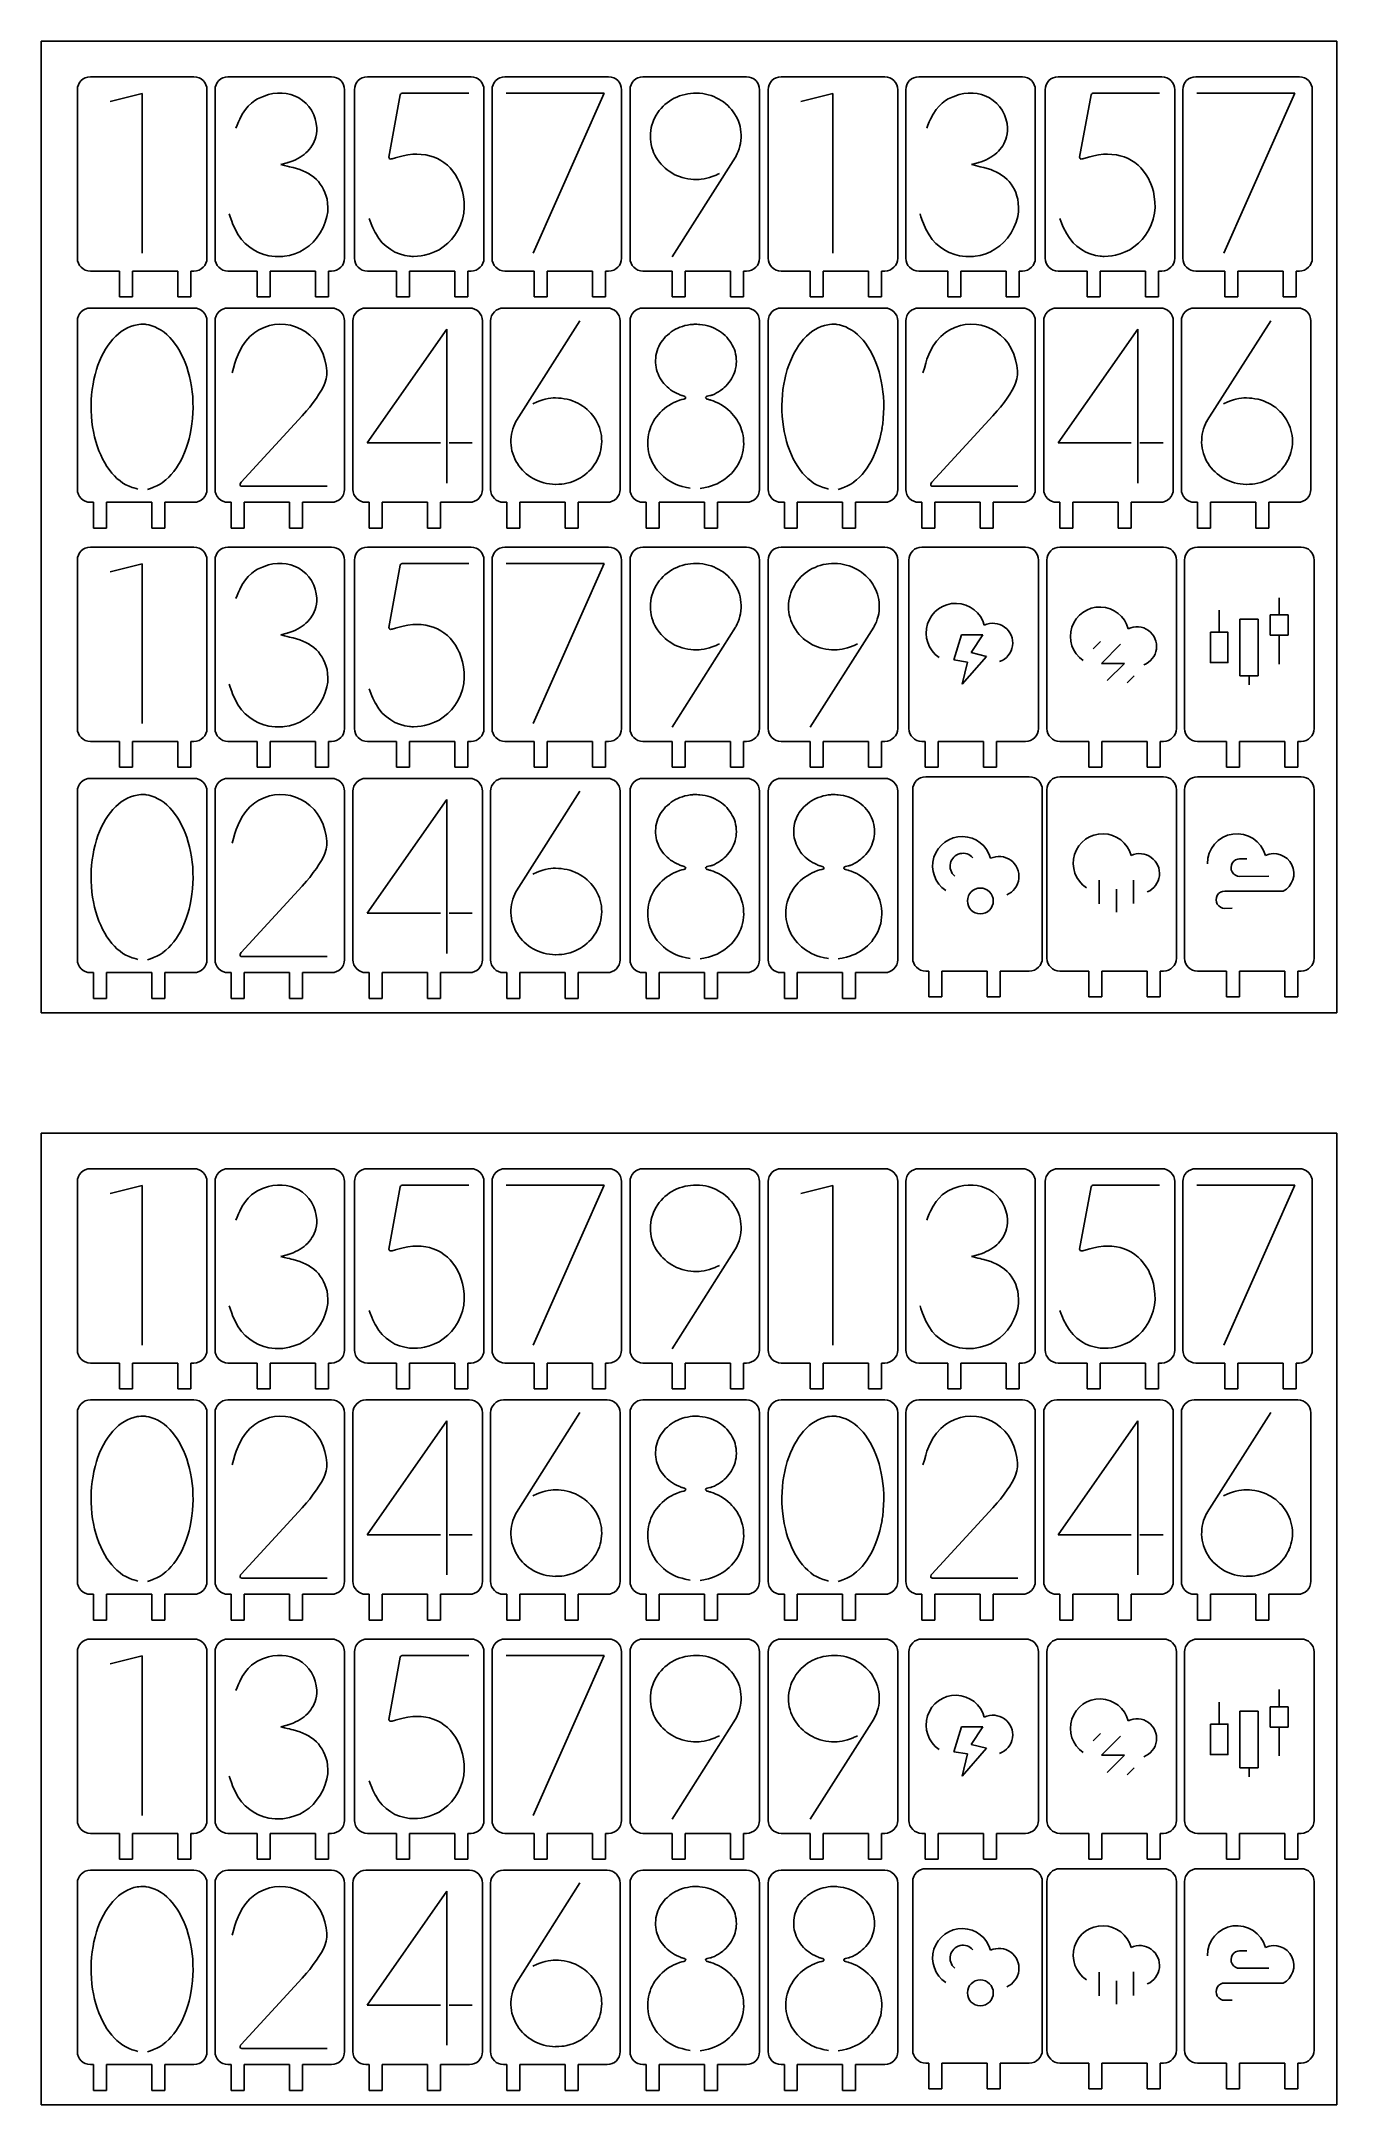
# Model space of a CAD drawing. Header units: millimetres. Extents: x 2133 to 4632, y 1065 to 2652.
# Drawn here: x 4232 to 4632, y 2005 to 2642 of the extents above; entities that cross this region are included whole.
import ezdxf

# ---------------------------------------------------------------- set-up
doc = ezdxf.new("R2010")
doc.units = ezdxf.units.MM
doc.layers.add('细实线', color=7, linetype='Continuous', lineweight=25)

msp = doc.modelspace()

# ---------------------------------------------------------------- linework, layer by layer
at = {"color": 7, "linetype": 'Continuous', "lineweight": 25}
for p, q in [((4243.468, 2627.488), (4243.468, 2575.488)), ((4247.468, 2631.488), (4279.468, 2631.488)), ((4283.468, 2627.488), (4283.468, 2575.488)), ((4285.96, 2627.488), (4285.96, 2575.488)), ((4321.96, 2631.488), (4289.96, 2631.488)), ((4325.96, 2627.488), (4325.96, 2575.488)), ((4329.004, 2627.488), (4329.004, 2575.488)), ((4365.004, 2631.488), (4333.004, 2631.488)), ((4369.004, 2627.488), (4369.004, 2575.488)), ((4371.497, 2627.488), (4371.497, 2575.488)), ((4407.497, 2631.488), (4375.497, 2631.488)), ((4411.497, 2627.488), (4411.497, 2575.488)), ((4414.096, 2627.488), (4414.096, 2575.488)), ((4450.096, 2631.488), (4418.096, 2631.488)), ((4454.096, 2627.488), (4454.096, 2575.488)), ((4456.75, 2627.488), (4456.75, 2575.488)), ((4460.75, 2631.488), (4492.75, 2631.488)), ((4496.75, 2627.488), (4496.75, 2575.488)), ((4499.243, 2627.488), (4499.243, 2575.488)), ((4535.243, 2631.488), (4503.243, 2631.488)), ((4539.243, 2627.488), (4539.243, 2575.488)), ((4542.286, 2627.488), (4542.286, 2575.488)), ((4578.286, 2631.488), (4546.286, 2631.488)), ((4582.286, 2627.488), (4582.286, 2575.488)), ((4584.779, 2627.488), (4584.779, 2575.488)), ((4620.779, 2631.488), (4588.779, 2631.488)), ((4624.779, 2627.488), (4624.779, 2575.488)), ((4256.468, 2571.488), (4247.468, 2571.488)), ((4256.468, 2571.488), (4256.468, 2563.488)), ((4274.468, 2571.488), (4260.468, 2571.488)), ((4260.468, 2571.488), (4260.468, 2563.488)), ((4274.468, 2571.488), (4274.468, 2563.488)), ((4279.468, 2571.488), (4278.468, 2571.488)), ((4278.468, 2571.488), (4278.468, 2563.488)), ((4298.96, 2571.488), (4289.96, 2571.488)), ((4298.96, 2571.488), (4298.96, 2563.488)), ((4316.96, 2571.488), (4302.96, 2571.488)), ((4302.96, 2571.488), (4302.96, 2563.488)), ((4316.96, 2571.488), (4316.96, 2563.488)), ((4321.96, 2571.488), (4320.96, 2571.488)), ((4320.96, 2571.488), (4320.96, 2563.488)), ((4342.004, 2571.488), (4333.004, 2571.488)), ((4342.004, 2571.488), (4342.004, 2563.488)), ((4360.004, 2571.488), (4346.004, 2571.488)), ((4346.004, 2571.488), (4346.004, 2563.488)), ((4360.004, 2571.488), (4360.004, 2563.488)), ((4365.004, 2571.488), (4364.004, 2571.488)), ((4364.004, 2571.488), (4364.004, 2563.488)), ((4384.497, 2571.488), (4375.497, 2571.488)), ((4384.497, 2571.488), (4384.497, 2563.488)), ((4402.497, 2571.488), (4388.497, 2571.488)), ((4388.497, 2571.488), (4388.497, 2563.488)), ((4402.497, 2571.488), (4402.497, 2563.488)), ((4407.497, 2571.488), (4406.497, 2571.488)), ((4406.497, 2571.488), (4406.497, 2563.488)), ((4427.096, 2571.488), (4418.096, 2571.488)), ((4427.096, 2571.488), (4427.096, 2563.488)), ((4445.096, 2571.488), (4431.096, 2571.488)), ((4431.096, 2571.488), (4431.096, 2563.488)), ((4445.096, 2571.488), (4445.096, 2563.488)), ((4450.096, 2571.488), (4449.096, 2571.488)), ((4449.096, 2571.488), (4449.096, 2563.488)), ((4469.75, 2571.488), (4460.75, 2571.488)), ((4469.75, 2571.488), (4469.75, 2563.488)), ((4487.75, 2571.488), (4473.75, 2571.488)), ((4473.75, 2571.488), (4473.75, 2563.488)), ((4487.75, 2571.488), (4487.75, 2563.488)), ((4492.75, 2571.488), (4491.75, 2571.488)), ((4491.75, 2571.488), (4491.75, 2563.488)), ((4512.243, 2571.488), (4503.243, 2571.488)), ((4512.243, 2571.488), (4512.243, 2563.488)), ((4530.243, 2571.488), (4516.243, 2571.488)), ((4516.243, 2571.488), (4516.243, 2563.488)), ((4530.243, 2571.488), (4530.243, 2563.488)), ((4535.243, 2571.488), (4534.243, 2571.488)), ((4534.243, 2571.488), (4534.243, 2563.488)), ((4555.286, 2571.488), (4546.286, 2571.488)), ((4555.286, 2571.488), (4555.286, 2563.488)), ((4573.286, 2571.488), (4559.286, 2571.488)), ((4559.286, 2571.488), (4559.286, 2563.488)), ((4573.286, 2571.488), (4573.286, 2563.488)), ((4578.286, 2571.488), (4577.286, 2571.488)), ((4577.286, 2571.488), (4577.286, 2563.488)), ((4597.779, 2571.488), (4588.779, 2571.488)), ((4597.779, 2571.488), (4597.779, 2563.488)), ((4615.779, 2571.488), (4601.779, 2571.488)), ((4601.779, 2571.488), (4601.779, 2563.488)), ((4615.779, 2571.488), (4615.779, 2563.488)), ((4620.779, 2571.488), (4619.779, 2571.488)), ((4619.779, 2571.488), (4619.779, 2563.488)), ((4260.468, 2563.488), (4256.468, 2563.488)), ((4278.468, 2563.488), (4274.468, 2563.488)), ((4302.96, 2563.488), (4298.96, 2563.488)), ((4320.96, 2563.488), (4316.96, 2563.488)), ((4346.004, 2563.488), (4342.004, 2563.488)), ((4364.004, 2563.488), (4360.004, 2563.488)), ((4388.497, 2563.488), (4384.497, 2563.488)), ((4406.497, 2563.488), (4402.497, 2563.488)), ((4431.096, 2563.488), (4427.096, 2563.488)), ((4449.096, 2563.488), (4445.096, 2563.488)), ((4473.75, 2563.488), (4469.75, 2563.488)), ((4491.75, 2563.488), (4487.75, 2563.488)), ((4516.243, 2563.488), (4512.243, 2563.488)), ((4534.243, 2563.488), (4530.243, 2563.488)), ((4559.286, 2563.488), (4555.286, 2563.488)), ((4577.286, 2563.488), (4573.286, 2563.488)), ((4601.779, 2563.488), (4597.779, 2563.488)), ((4619.779, 2563.488), (4615.779, 2563.488)), ((4243.468, 2556.076), (4243.468, 2504.076)), ((4247.468, 2560.076), (4279.468, 2560.076)), ((4283.468, 2556.076), (4283.468, 2504.076)), ((4285.96, 2556.076), (4285.96, 2504.076)), ((4321.96, 2560.076), (4289.96, 2560.076)), ((4325.96, 2556.076), (4325.96, 2504.076)), ((4328.56, 2556.076), (4328.56, 2504.076)), ((4332.56, 2560.076), (4364.56, 2560.076)), ((4368.56, 2556.076), (4368.56, 2504.076)), ((4371.052, 2556.076), (4371.052, 2504.076)), ((4375.052, 2560.076), (4407.052, 2560.076)), ((4411.052, 2556.076), (4411.052, 2504.076)), ((4414.096, 2556.076), (4414.096, 2504.076)), ((4418.096, 2560.076), (4450.096, 2560.076)), ((4454.096, 2556.076), (4454.096, 2504.076)), ((4456.75, 2556.076), (4456.75, 2504.076)), ((4460.75, 2560.076), (4492.75, 2560.076)), ((4496.75, 2556.076), (4496.75, 2504.076)), ((4499.243, 2556.076), (4499.243, 2504.076)), ((4535.243, 2560.076), (4503.243, 2560.076)), ((4539.243, 2556.076), (4539.243, 2504.076)), ((4541.842, 2556.076), (4541.842, 2504.076)), ((4545.842, 2560.076), (4577.842, 2560.076)), ((4581.842, 2556.076), (4581.842, 2504.076)), ((4584.335, 2556.076), (4584.335, 2504.076)), ((4588.335, 2560.076), (4620.335, 2560.076)), ((4624.335, 2556.076), (4624.335, 2504.076)), ((4247.468, 2500.076), (4248.468, 2500.076)), ((4248.468, 2500.076), (4248.468, 2492.076)), ((4252.468, 2500.076), (4252.468, 2492.076)), ((4252.468, 2500.076), (4266.468, 2500.076)), ((4266.468, 2500.076), (4266.468, 2492.076)), ((4270.468, 2500.076), (4279.468, 2500.076)), ((4270.468, 2500.076), (4270.468, 2492.076)), ((4289.96, 2500.076), (4290.96, 2500.076)), ((4290.96, 2500.076), (4290.96, 2492.076)), ((4294.96, 2500.076), (4294.96, 2492.076)), ((4294.96, 2500.076), (4308.96, 2500.076)), ((4308.96, 2500.076), (4308.96, 2492.076)), ((4312.96, 2500.076), (4321.96, 2500.076)), ((4312.96, 2500.076), (4312.96, 2492.076)), ((4332.56, 2500.076), (4333.56, 2500.076)), ((4333.56, 2500.076), (4333.56, 2492.076)), ((4337.56, 2500.076), (4337.56, 2492.076)), ((4337.56, 2500.076), (4351.56, 2500.076)), ((4351.56, 2500.076), (4351.56, 2492.076)), ((4355.56, 2500.076), (4364.56, 2500.076)), ((4355.56, 2500.076), (4355.56, 2492.076)), ((4375.052, 2500.076), (4376.052, 2500.076)), ((4376.052, 2500.076), (4376.052, 2492.076)), ((4380.052, 2500.076), (4380.052, 2492.076)), ((4380.052, 2500.076), (4394.052, 2500.076)), ((4394.052, 2500.076), (4394.052, 2492.076)), ((4398.052, 2500.076), (4407.052, 2500.076)), ((4398.052, 2500.076), (4398.052, 2492.076)), ((4418.096, 2500.076), (4419.096, 2500.076)), ((4419.096, 2500.076), (4419.096, 2492.076)), ((4423.096, 2500.076), (4423.096, 2492.076)), ((4423.096, 2500.076), (4437.096, 2500.076)), ((4437.096, 2500.076), (4437.096, 2492.076)), ((4441.096, 2500.076), (4450.096, 2500.076)), ((4441.096, 2500.076), (4441.096, 2492.076)), ((4460.75, 2500.076), (4461.75, 2500.076)), ((4461.75, 2500.076), (4461.75, 2492.076)), ((4465.75, 2500.076), (4465.75, 2492.076)), ((4465.75, 2500.076), (4479.75, 2500.076)), ((4479.75, 2500.076), (4479.75, 2492.076)), ((4483.75, 2500.076), (4492.75, 2500.076)), ((4483.75, 2500.076), (4483.75, 2492.076)), ((4503.243, 2500.076), (4504.243, 2500.076)), ((4504.243, 2500.076), (4504.243, 2492.076)), ((4508.243, 2500.076), (4508.243, 2492.076)), ((4508.243, 2500.076), (4522.243, 2500.076)), ((4522.243, 2500.076), (4522.243, 2492.076)), ((4526.243, 2500.076), (4535.243, 2500.076)), ((4526.243, 2500.076), (4526.243, 2492.076)), ((4545.842, 2500.076), (4546.842, 2500.076)), ((4546.842, 2500.076), (4546.842, 2492.076)), ((4550.842, 2500.076), (4550.842, 2492.076)), ((4550.842, 2500.076), (4564.842, 2500.076)), ((4564.842, 2500.076), (4564.842, 2492.076)), ((4568.842, 2500.076), (4577.842, 2500.076)), ((4568.842, 2500.076), (4568.842, 2492.076)), ((4588.335, 2500.076), (4589.335, 2500.076)), ((4589.335, 2500.076), (4589.335, 2492.076)), ((4593.335, 2500.076), (4593.335, 2492.076)), ((4593.335, 2500.076), (4607.335, 2500.076)), ((4607.335, 2500.076), (4607.335, 2492.076)), ((4611.335, 2500.076), (4620.335, 2500.076)), ((4611.335, 2500.076), (4611.335, 2492.076)), ((4248.468, 2492.076), (4252.468, 2492.076)), ((4266.468, 2492.076), (4270.468, 2492.076)), ((4290.96, 2492.076), (4294.96, 2492.076)), ((4308.96, 2492.076), (4312.96, 2492.076)), ((4333.56, 2492.076), (4337.56, 2492.076)), ((4351.56, 2492.076), (4355.56, 2492.076)), ((4376.052, 2492.076), (4380.052, 2492.076)), ((4394.052, 2492.076), (4398.052, 2492.076)), ((4419.096, 2492.076), (4423.096, 2492.076)), ((4437.096, 2492.076), (4441.096, 2492.076)), ((4461.75, 2492.076), (4465.75, 2492.076)), ((4479.75, 2492.076), (4483.75, 2492.076)), ((4504.243, 2492.076), (4508.243, 2492.076)), ((4522.243, 2492.076), (4526.243, 2492.076)), ((4546.842, 2492.076), (4550.842, 2492.076)), ((4564.842, 2492.076), (4568.842, 2492.076)), ((4589.335, 2492.076), (4593.335, 2492.076)), ((4607.335, 2492.076), (4611.335, 2492.076)), ((4247.468, 2486.253), (4279.468, 2486.253)), ((4321.96, 2486.253), (4289.96, 2486.253)), ((4365.004, 2486.253), (4333.004, 2486.253)), ((4407.497, 2486.253), (4375.497, 2486.253)), ((4450.096, 2486.253), (4418.096, 2486.253)), ((4492.75, 2486.253), (4460.75, 2486.253)), ((4504.222, 2486.253), (4536.222, 2486.253)), ((4578.821, 2486.253), (4546.821, 2486.253)), ((4621.314, 2486.253), (4589.314, 2486.253)), ((4243.468, 2482.253), (4243.468, 2430.253)), ((4283.468, 2482.253), (4283.468, 2430.253)), ((4285.96, 2482.253), (4285.96, 2430.253)), ((4325.96, 2482.253), (4325.96, 2430.253)), ((4329.004, 2482.253), (4329.004, 2430.253)), ((4369.004, 2482.253), (4369.004, 2430.253)), ((4371.497, 2482.253), (4371.497, 2430.253)), ((4411.497, 2482.253), (4411.497, 2430.253)), ((4414.096, 2482.253), (4414.096, 2430.253)), ((4454.096, 2482.253), (4454.096, 2430.253)), ((4456.75, 2482.253), (4456.75, 2430.253)), ((4496.75, 2482.253), (4496.75, 2430.253)), ((4500.222, 2482.253), (4500.222, 2430.253)), ((4540.222, 2482.253), (4540.222, 2430.253)), ((4542.821, 2482.253), (4542.821, 2430.253)), ((4582.821, 2482.253), (4582.821, 2430.253)), ((4585.314, 2482.253), (4585.314, 2430.253)), ((4625.314, 2482.253), (4625.314, 2430.253)), ((4256.468, 2426.253), (4247.468, 2426.253)), ((4256.468, 2426.253), (4256.468, 2418.253)), ((4274.468, 2426.253), (4260.468, 2426.253)), ((4260.468, 2426.253), (4260.468, 2418.253)), ((4274.468, 2426.253), (4274.468, 2418.253)), ((4279.468, 2426.253), (4278.468, 2426.253)), ((4278.468, 2426.253), (4278.468, 2418.253)), ((4298.96, 2426.253), (4289.96, 2426.253)), ((4298.96, 2426.253), (4298.96, 2418.253)), ((4316.96, 2426.253), (4302.96, 2426.253)), ((4302.96, 2426.253), (4302.96, 2418.253)), ((4316.96, 2426.253), (4316.96, 2418.253)), ((4321.96, 2426.253), (4320.96, 2426.253)), ((4320.96, 2426.253), (4320.96, 2418.253)), ((4342.004, 2426.253), (4333.004, 2426.253)), ((4342.004, 2426.253), (4342.004, 2418.253)), ((4360.004, 2426.253), (4346.004, 2426.253)), ((4346.004, 2426.253), (4346.004, 2418.253)), ((4360.004, 2426.253), (4360.004, 2418.253)), ((4365.004, 2426.253), (4364.004, 2426.253)), ((4364.004, 2426.253), (4364.004, 2418.253)), ((4384.497, 2426.253), (4375.497, 2426.253)), ((4384.497, 2426.253), (4384.497, 2418.253)), ((4402.497, 2426.253), (4388.497, 2426.253)), ((4388.497, 2426.253), (4388.497, 2418.253)), ((4402.497, 2426.253), (4402.497, 2418.253)), ((4407.497, 2426.253), (4406.497, 2426.253)), ((4406.497, 2426.253), (4406.497, 2418.253)), ((4427.096, 2426.253), (4418.096, 2426.253)), ((4427.096, 2426.253), (4427.096, 2418.253)), ((4445.096, 2426.253), (4431.096, 2426.253)), ((4431.096, 2426.253), (4431.096, 2418.253)), ((4445.096, 2426.253), (4445.096, 2418.253)), ((4450.096, 2426.253), (4449.096, 2426.253)), ((4449.096, 2426.253), (4449.096, 2418.253)), ((4469.75, 2426.253), (4460.75, 2426.253)), ((4469.75, 2426.253), (4469.75, 2418.253)), ((4487.75, 2426.253), (4473.75, 2426.253)), ((4473.75, 2426.253), (4473.75, 2418.253)), ((4487.75, 2426.253), (4487.75, 2418.253)), ((4492.75, 2426.253), (4491.75, 2426.253)), ((4491.75, 2426.253), (4491.75, 2418.253)), ((4504.222, 2426.253), (4505.222, 2426.253)), ((4505.222, 2426.253), (4505.222, 2418.253)), ((4509.222, 2426.253), (4509.222, 2418.253)), ((4509.222, 2426.253), (4523.222, 2426.253)), ((4523.222, 2426.253), (4523.222, 2418.253)), ((4527.222, 2426.253), (4536.222, 2426.253)), ((4527.222, 2426.253), (4527.222, 2418.253)), ((4555.821, 2426.253), (4546.821, 2426.253)), ((4555.821, 2426.253), (4555.821, 2418.253)), ((4573.821, 2426.253), (4559.821, 2426.253)), ((4559.821, 2426.253), (4559.821, 2418.253)), ((4573.821, 2426.253), (4573.821, 2418.253)), ((4577.821, 2426.253), (4577.821, 2418.253)), ((4598.314, 2426.253), (4589.314, 2426.253)), ((4598.314, 2426.253), (4598.314, 2418.253)), ((4616.314, 2426.253), (4602.314, 2426.253)), ((4602.314, 2426.253), (4602.314, 2418.253)), ((4616.314, 2426.253), (4616.314, 2418.253)), ((4620.314, 2426.253), (4620.314, 2418.253)), ((4260.468, 2418.253), (4256.468, 2418.253)), ((4278.468, 2418.253), (4274.468, 2418.253)), ((4302.96, 2418.253), (4298.96, 2418.253)), ((4320.96, 2418.253), (4316.96, 2418.253)), ((4346.004, 2418.253), (4342.004, 2418.253)), ((4364.004, 2418.253), (4360.004, 2418.253)), ((4388.497, 2418.253), (4384.497, 2418.253)), ((4406.497, 2418.253), (4402.497, 2418.253)), ((4431.096, 2418.253), (4427.096, 2418.253)), ((4449.096, 2418.253), (4445.096, 2418.253)), ((4473.75, 2418.253), (4469.75, 2418.253)), ((4491.75, 2418.253), (4487.75, 2418.253)), ((4505.222, 2418.253), (4509.222, 2418.253)), ((4505.394, 2415.328), (4537.394, 2415.328)), ((4523.222, 2418.253), (4527.222, 2418.253)), ((4578.821, 2415.328), (4546.821, 2415.328)), ((4559.821, 2418.253), (4555.821, 2418.253)), ((4577.821, 2418.253), (4573.821, 2418.253)), ((4621.314, 2415.328), (4589.314, 2415.328)), ((4602.314, 2418.253), (4598.314, 2418.253)), ((4620.314, 2418.253), (4616.314, 2418.253)), ((4243.468, 2410.841), (4243.468, 2358.841)), ((4247.468, 2414.841), (4279.468, 2414.841)), ((4283.468, 2410.841), (4283.468, 2358.841)), ((4285.96, 2410.841), (4285.96, 2358.841)), ((4321.96, 2414.841), (4289.96, 2414.841)), ((4325.96, 2410.841), (4325.96, 2358.841)), ((4328.56, 2410.841), (4328.56, 2358.841)), ((4332.56, 2414.841), (4364.56, 2414.841)), ((4368.56, 2410.841), (4368.56, 2358.841)), ((4371.052, 2410.841), (4371.052, 2358.841)), ((4375.052, 2414.841), (4407.052, 2414.841)), ((4411.052, 2410.841), (4411.052, 2358.841)), ((4414.096, 2410.841), (4414.096, 2358.841)), ((4418.096, 2414.841), (4450.096, 2414.841)), ((4454.096, 2410.841), (4454.096, 2358.841)), ((4456.75, 2410.841), (4456.75, 2358.841)), ((4460.75, 2414.841), (4492.75, 2414.841)), ((4496.75, 2410.841), (4496.75, 2358.841)), ((4501.394, 2411.328), (4501.394, 2359.328)), ((4541.394, 2411.328), (4541.394, 2359.328)), ((4542.821, 2411.328), (4542.821, 2359.328)), ((4582.821, 2411.328), (4582.821, 2359.328)), ((4585.314, 2411.328), (4585.314, 2359.328)), ((4625.314, 2411.328), (4625.314, 2359.328)), ((4247.468, 2354.841), (4248.468, 2354.841)), ((4248.468, 2354.841), (4248.468, 2346.841)), ((4252.468, 2354.841), (4252.468, 2346.841)), ((4252.468, 2354.841), (4266.468, 2354.841)), ((4266.468, 2354.841), (4266.468, 2346.841)), ((4270.468, 2354.841), (4279.468, 2354.841)), ((4270.468, 2354.841), (4270.468, 2346.841)), ((4289.96, 2354.841), (4290.96, 2354.841)), ((4290.96, 2354.841), (4290.96, 2346.841)), ((4294.96, 2354.841), (4294.96, 2346.841)), ((4294.96, 2354.841), (4308.96, 2354.841)), ((4308.96, 2354.841), (4308.96, 2346.841)), ((4312.96, 2354.841), (4321.96, 2354.841)), ((4312.96, 2354.841), (4312.96, 2346.841)), ((4332.56, 2354.841), (4333.56, 2354.841)), ((4333.56, 2354.841), (4333.56, 2346.841)), ((4337.56, 2354.841), (4337.56, 2346.841)), ((4337.56, 2354.841), (4351.56, 2354.841)), ((4351.56, 2354.841), (4351.56, 2346.841)), ((4355.56, 2354.841), (4364.56, 2354.841)), ((4355.56, 2354.841), (4355.56, 2346.841)), ((4375.052, 2354.841), (4376.052, 2354.841)), ((4376.052, 2354.841), (4376.052, 2346.841)), ((4380.052, 2354.841), (4380.052, 2346.841)), ((4380.052, 2354.841), (4394.052, 2354.841)), ((4394.052, 2354.841), (4394.052, 2346.841)), ((4398.052, 2354.841), (4407.052, 2354.841)), ((4398.052, 2354.841), (4398.052, 2346.841)), ((4418.096, 2354.841), (4419.096, 2354.841)), ((4419.096, 2354.841), (4419.096, 2346.841)), ((4423.096, 2354.841), (4423.096, 2346.841)), ((4423.096, 2354.841), (4437.096, 2354.841)), ((4437.096, 2354.841), (4437.096, 2346.841)), ((4441.096, 2354.841), (4450.096, 2354.841)), ((4441.096, 2354.841), (4441.096, 2346.841)), ((4460.75, 2354.841), (4461.75, 2354.841)), ((4461.75, 2354.841), (4461.75, 2346.841)), ((4465.75, 2354.841), (4465.75, 2346.841)), ((4465.75, 2354.841), (4479.75, 2354.841)), ((4479.75, 2354.841), (4479.75, 2346.841)), ((4483.75, 2354.841), (4492.75, 2354.841)), ((4483.75, 2354.841), (4483.75, 2346.841)), ((4505.394, 2355.328), (4506.394, 2355.328)), ((4506.394, 2355.328), (4506.394, 2347.328)), ((4510.394, 2355.328), (4510.394, 2347.328)), ((4510.394, 2355.328), (4524.394, 2355.328)), ((4524.394, 2355.328), (4524.394, 2347.328)), ((4528.394, 2355.328), (4537.394, 2355.328)), ((4528.394, 2355.328), (4528.394, 2347.328)), ((4555.821, 2355.328), (4546.821, 2355.328)), ((4555.821, 2355.328), (4555.821, 2347.328)), ((4573.821, 2355.328), (4559.821, 2355.328)), ((4559.821, 2355.328), (4559.821, 2347.328)), ((4573.821, 2355.328), (4573.821, 2347.328)), ((4577.821, 2355.328), (4577.821, 2347.328)), ((4598.314, 2355.328), (4589.314, 2355.328)), ((4598.314, 2355.328), (4598.314, 2347.328)), ((4616.314, 2355.328), (4602.314, 2355.328)), ((4602.314, 2355.328), (4602.314, 2347.328)), ((4616.314, 2355.328), (4616.314, 2347.328)), ((4620.314, 2355.328), (4620.314, 2347.328)), ((4248.468, 2346.841), (4252.468, 2346.841)), ((4266.468, 2346.841), (4270.468, 2346.841)), ((4290.96, 2346.841), (4294.96, 2346.841)), ((4308.96, 2346.841), (4312.96, 2346.841)), ((4333.56, 2346.841), (4337.56, 2346.841)), ((4351.56, 2346.841), (4355.56, 2346.841)), ((4376.052, 2346.841), (4380.052, 2346.841)), ((4394.052, 2346.841), (4398.052, 2346.841)), ((4419.096, 2346.841), (4423.096, 2346.841)), ((4437.096, 2346.841), (4441.096, 2346.841)), ((4461.75, 2346.841), (4465.75, 2346.841)), ((4479.75, 2346.841), (4483.75, 2346.841)), ((4506.394, 2347.328), (4510.394, 2347.328)), ((4524.394, 2347.328), (4528.394, 2347.328)), ((4559.821, 2347.328), (4555.821, 2347.328)), ((4577.821, 2347.328), (4573.821, 2347.328)), ((4602.314, 2347.328), (4598.314, 2347.328)), ((4620.314, 2347.328), (4616.314, 2347.328)), ((4247.468, 2294.303), (4279.468, 2294.303)), ((4321.96, 2294.303), (4289.96, 2294.303)), ((4365.004, 2294.303), (4333.004, 2294.303)), ((4407.497, 2294.303), (4375.497, 2294.303)), ((4450.096, 2294.303), (4418.096, 2294.303)), ((4460.75, 2294.303), (4492.75, 2294.303)), ((4535.243, 2294.303), (4503.243, 2294.303)), ((4578.286, 2294.303), (4546.286, 2294.303)), ((4620.779, 2294.303), (4588.779, 2294.303)), ((4243.468, 2290.303), (4243.468, 2238.303)), ((4283.468, 2290.303), (4283.468, 2238.303)), ((4285.96, 2290.303), (4285.96, 2238.303)), ((4325.96, 2290.303), (4325.96, 2238.303)), ((4329.004, 2290.303), (4329.004, 2238.303)), ((4369.004, 2290.303), (4369.004, 2238.303)), ((4371.497, 2290.303), (4371.497, 2238.303)), ((4411.497, 2290.303), (4411.497, 2238.303)), ((4414.096, 2290.303), (4414.096, 2238.303)), ((4454.096, 2290.303), (4454.096, 2238.303)), ((4456.75, 2290.303), (4456.75, 2238.303)), ((4496.75, 2290.303), (4496.75, 2238.303)), ((4499.243, 2290.303), (4499.243, 2238.303)), ((4539.243, 2290.303), (4539.243, 2238.303)), ((4542.286, 2290.303), (4542.286, 2238.303)), ((4582.286, 2290.303), (4582.286, 2238.303)), ((4584.779, 2290.303), (4584.779, 2238.303)), ((4624.779, 2290.303), (4624.779, 2238.303)), ((4256.468, 2234.303), (4247.468, 2234.303)), ((4256.468, 2234.303), (4256.468, 2226.303)), ((4274.468, 2234.303), (4260.468, 2234.303)), ((4260.468, 2234.303), (4260.468, 2226.303)), ((4274.468, 2234.303), (4274.468, 2226.303)), ((4279.468, 2234.303), (4278.468, 2234.303)), ((4278.468, 2234.303), (4278.468, 2226.303)), ((4298.96, 2234.303), (4289.96, 2234.303)), ((4298.96, 2234.303), (4298.96, 2226.303)), ((4316.96, 2234.303), (4302.96, 2234.303)), ((4302.96, 2234.303), (4302.96, 2226.303)), ((4316.96, 2234.303), (4316.96, 2226.303)), ((4321.96, 2234.303), (4320.96, 2234.303)), ((4320.96, 2234.303), (4320.96, 2226.303)), ((4342.004, 2234.303), (4333.004, 2234.303)), ((4342.004, 2234.303), (4342.004, 2226.303)), ((4360.004, 2234.303), (4346.004, 2234.303)), ((4346.004, 2234.303), (4346.004, 2226.303)), ((4360.004, 2234.303), (4360.004, 2226.303)), ((4365.004, 2234.303), (4364.004, 2234.303)), ((4364.004, 2234.303), (4364.004, 2226.303)), ((4384.497, 2234.303), (4375.497, 2234.303)), ((4384.497, 2234.303), (4384.497, 2226.303)), ((4402.497, 2234.303), (4388.497, 2234.303)), ((4388.497, 2234.303), (4388.497, 2226.303)), ((4402.497, 2234.303), (4402.497, 2226.303)), ((4407.497, 2234.303), (4406.497, 2234.303)), ((4406.497, 2234.303), (4406.497, 2226.303)), ((4427.096, 2234.303), (4418.096, 2234.303)), ((4427.096, 2234.303), (4427.096, 2226.303)), ((4445.096, 2234.303), (4431.096, 2234.303)), ((4431.096, 2234.303), (4431.096, 2226.303)), ((4445.096, 2234.303), (4445.096, 2226.303)), ((4450.096, 2234.303), (4449.096, 2234.303)), ((4449.096, 2234.303), (4449.096, 2226.303)), ((4469.75, 2234.303), (4460.75, 2234.303)), ((4469.75, 2234.303), (4469.75, 2226.303)), ((4487.75, 2234.303), (4473.75, 2234.303)), ((4473.75, 2234.303), (4473.75, 2226.303)), ((4487.75, 2234.303), (4487.75, 2226.303)), ((4492.75, 2234.303), (4491.75, 2234.303)), ((4491.75, 2234.303), (4491.75, 2226.303)), ((4512.243, 2234.303), (4503.243, 2234.303)), ((4512.243, 2234.303), (4512.243, 2226.303)), ((4530.243, 2234.303), (4516.243, 2234.303)), ((4516.243, 2234.303), (4516.243, 2226.303)), ((4530.243, 2234.303), (4530.243, 2226.303)), ((4535.243, 2234.303), (4534.243, 2234.303)), ((4534.243, 2234.303), (4534.243, 2226.303)), ((4555.286, 2234.303), (4546.286, 2234.303)), ((4555.286, 2234.303), (4555.286, 2226.303)), ((4573.286, 2234.303), (4559.286, 2234.303)), ((4559.286, 2234.303), (4559.286, 2226.303)), ((4573.286, 2234.303), (4573.286, 2226.303)), ((4578.286, 2234.303), (4577.286, 2234.303)), ((4577.286, 2234.303), (4577.286, 2226.303)), ((4597.779, 2234.303), (4588.779, 2234.303)), ((4597.779, 2234.303), (4597.779, 2226.303)), ((4615.779, 2234.303), (4601.779, 2234.303)), ((4601.779, 2234.303), (4601.779, 2226.303)), ((4615.779, 2234.303), (4615.779, 2226.303)), ((4620.779, 2234.303), (4619.779, 2234.303)), ((4619.779, 2234.303), (4619.779, 2226.303)), ((4260.468, 2226.303), (4256.468, 2226.303)), ((4278.468, 2226.303), (4274.468, 2226.303)), ((4302.96, 2226.303), (4298.96, 2226.303)), ((4320.96, 2226.303), (4316.96, 2226.303)), ((4346.004, 2226.303), (4342.004, 2226.303)), ((4364.004, 2226.303), (4360.004, 2226.303)), ((4388.497, 2226.303), (4384.497, 2226.303)), ((4406.497, 2226.303), (4402.497, 2226.303)), ((4431.096, 2226.303), (4427.096, 2226.303)), ((4449.096, 2226.303), (4445.096, 2226.303)), ((4473.75, 2226.303), (4469.75, 2226.303)), ((4491.75, 2226.303), (4487.75, 2226.303)), ((4516.243, 2226.303), (4512.243, 2226.303)), ((4534.243, 2226.303), (4530.243, 2226.303)), ((4559.286, 2226.303), (4555.286, 2226.303)), ((4577.286, 2226.303), (4573.286, 2226.303)), ((4601.779, 2226.303), (4597.779, 2226.303)), ((4619.779, 2226.303), (4615.779, 2226.303)), ((4243.468, 2218.891), (4243.468, 2166.891)), ((4247.468, 2222.891), (4279.468, 2222.891)), ((4283.468, 2218.891), (4283.468, 2166.891)), ((4285.96, 2218.891), (4285.96, 2166.891)), ((4321.96, 2222.891), (4289.96, 2222.891)), ((4325.96, 2218.891), (4325.96, 2166.891)), ((4328.56, 2218.891), (4328.56, 2166.891)), ((4332.56, 2222.891), (4364.56, 2222.891)), ((4368.56, 2218.891), (4368.56, 2166.891)), ((4371.052, 2218.891), (4371.052, 2166.891)), ((4375.052, 2222.891), (4407.052, 2222.891)), ((4411.052, 2218.891), (4411.052, 2166.891)), ((4414.096, 2218.891), (4414.096, 2166.891)), ((4418.096, 2222.891), (4450.096, 2222.891)), ((4454.096, 2218.891), (4454.096, 2166.891)), ((4456.75, 2218.891), (4456.75, 2166.891)), ((4460.75, 2222.891), (4492.75, 2222.891)), ((4496.75, 2218.891), (4496.75, 2166.891)), ((4499.243, 2218.891), (4499.243, 2166.891)), ((4535.243, 2222.891), (4503.243, 2222.891)), ((4539.243, 2218.891), (4539.243, 2166.891)), ((4541.842, 2218.891), (4541.842, 2166.891)), ((4545.842, 2222.891), (4577.842, 2222.891)), ((4581.842, 2218.891), (4581.842, 2166.891)), ((4584.335, 2218.891), (4584.335, 2166.891)), ((4588.335, 2222.891), (4620.335, 2222.891)), ((4624.335, 2218.891), (4624.335, 2166.891)), ((4247.468, 2162.891), (4248.468, 2162.891)), ((4248.468, 2162.891), (4248.468, 2154.891)), ((4252.468, 2162.891), (4252.468, 2154.891)), ((4252.468, 2162.891), (4266.468, 2162.891)), ((4266.468, 2162.891), (4266.468, 2154.891)), ((4270.468, 2162.891), (4279.468, 2162.891)), ((4270.468, 2162.891), (4270.468, 2154.891)), ((4289.96, 2162.891), (4290.96, 2162.891)), ((4290.96, 2162.891), (4290.96, 2154.891)), ((4294.96, 2162.891), (4294.96, 2154.891)), ((4294.96, 2162.891), (4308.96, 2162.891)), ((4308.96, 2162.891), (4308.96, 2154.891)), ((4312.96, 2162.891), (4321.96, 2162.891)), ((4312.96, 2162.891), (4312.96, 2154.891)), ((4332.56, 2162.891), (4333.56, 2162.891)), ((4333.56, 2162.891), (4333.56, 2154.891)), ((4337.56, 2162.891), (4337.56, 2154.891)), ((4337.56, 2162.891), (4351.56, 2162.891)), ((4351.56, 2162.891), (4351.56, 2154.891)), ((4355.56, 2162.891), (4364.56, 2162.891)), ((4355.56, 2162.891), (4355.56, 2154.891)), ((4375.052, 2162.891), (4376.052, 2162.891)), ((4376.052, 2162.891), (4376.052, 2154.891)), ((4380.052, 2162.891), (4380.052, 2154.891)), ((4380.052, 2162.891), (4394.052, 2162.891)), ((4394.052, 2162.891), (4394.052, 2154.891)), ((4398.052, 2162.891), (4407.052, 2162.891)), ((4398.052, 2162.891), (4398.052, 2154.891)), ((4418.096, 2162.891), (4419.096, 2162.891)), ((4419.096, 2162.891), (4419.096, 2154.891)), ((4423.096, 2162.891), (4423.096, 2154.891)), ((4423.096, 2162.891), (4437.096, 2162.891)), ((4437.096, 2162.891), (4437.096, 2154.891)), ((4441.096, 2162.891), (4450.096, 2162.891)), ((4441.096, 2162.891), (4441.096, 2154.891)), ((4460.75, 2162.891), (4461.75, 2162.891)), ((4461.75, 2162.891), (4461.75, 2154.891)), ((4465.75, 2162.891), (4465.75, 2154.891)), ((4465.75, 2162.891), (4479.75, 2162.891)), ((4479.75, 2162.891), (4479.75, 2154.891)), ((4483.75, 2162.891), (4492.75, 2162.891)), ((4483.75, 2162.891), (4483.75, 2154.891)), ((4503.243, 2162.891), (4504.243, 2162.891)), ((4504.243, 2162.891), (4504.243, 2154.891)), ((4508.243, 2162.891), (4508.243, 2154.891)), ((4508.243, 2162.891), (4522.243, 2162.891)), ((4522.243, 2162.891), (4522.243, 2154.891)), ((4526.243, 2162.891), (4535.243, 2162.891)), ((4526.243, 2162.891), (4526.243, 2154.891)), ((4545.842, 2162.891), (4546.842, 2162.891)), ((4546.842, 2162.891), (4546.842, 2154.891)), ((4550.842, 2162.891), (4550.842, 2154.891)), ((4550.842, 2162.891), (4564.842, 2162.891)), ((4564.842, 2162.891), (4564.842, 2154.891)), ((4568.842, 2162.891), (4577.842, 2162.891)), ((4568.842, 2162.891), (4568.842, 2154.891)), ((4588.335, 2162.891), (4589.335, 2162.891)), ((4589.335, 2162.891), (4589.335, 2154.891)), ((4593.335, 2162.891), (4593.335, 2154.891)), ((4593.335, 2162.891), (4607.335, 2162.891)), ((4607.335, 2162.891), (4607.335, 2154.891)), ((4611.335, 2162.891), (4620.335, 2162.891)), ((4611.335, 2162.891), (4611.335, 2154.891)), ((4248.468, 2154.891), (4252.468, 2154.891)), ((4266.468, 2154.891), (4270.468, 2154.891)), ((4290.96, 2154.891), (4294.96, 2154.891)), ((4308.96, 2154.891), (4312.96, 2154.891)), ((4333.56, 2154.891), (4337.56, 2154.891)), ((4351.56, 2154.891), (4355.56, 2154.891)), ((4376.052, 2154.891), (4380.052, 2154.891)), ((4394.052, 2154.891), (4398.052, 2154.891)), ((4419.096, 2154.891), (4423.096, 2154.891)), ((4437.096, 2154.891), (4441.096, 2154.891)), ((4461.75, 2154.891), (4465.75, 2154.891)), ((4479.75, 2154.891), (4483.75, 2154.891)), ((4504.243, 2154.891), (4508.243, 2154.891)), ((4522.243, 2154.891), (4526.243, 2154.891)), ((4546.842, 2154.891), (4550.842, 2154.891)), ((4564.842, 2154.891), (4568.842, 2154.891)), ((4589.335, 2154.891), (4593.335, 2154.891)), ((4607.335, 2154.891), (4611.335, 2154.891)), ((4247.468, 2149.068), (4279.468, 2149.068)), ((4321.96, 2149.068), (4289.96, 2149.068)), ((4365.004, 2149.068), (4333.004, 2149.068)), ((4407.497, 2149.068), (4375.497, 2149.068)), ((4450.096, 2149.068), (4418.096, 2149.068)), ((4492.75, 2149.068), (4460.75, 2149.068)), ((4504.222, 2149.068), (4536.222, 2149.068)), ((4578.821, 2149.068), (4546.821, 2149.068)), ((4621.314, 2149.068), (4589.314, 2149.068)), ((4243.468, 2145.068), (4243.468, 2093.068)), ((4283.468, 2145.068), (4283.468, 2093.068)), ((4285.96, 2145.068), (4285.96, 2093.068)), ((4325.96, 2145.068), (4325.96, 2093.068)), ((4329.004, 2145.068), (4329.004, 2093.068)), ((4369.004, 2145.068), (4369.004, 2093.068)), ((4371.497, 2145.068), (4371.497, 2093.068)), ((4411.497, 2145.068), (4411.497, 2093.068)), ((4414.096, 2145.068), (4414.096, 2093.068)), ((4454.096, 2145.068), (4454.096, 2093.068)), ((4456.75, 2145.068), (4456.75, 2093.068)), ((4496.75, 2145.068), (4496.75, 2093.068)), ((4500.222, 2145.068), (4500.222, 2093.068)), ((4540.222, 2145.068), (4540.222, 2093.068)), ((4542.821, 2145.068), (4542.821, 2093.068)), ((4582.821, 2145.068), (4582.821, 2093.068)), ((4585.314, 2145.068), (4585.314, 2093.068)), ((4625.314, 2145.068), (4625.314, 2093.068)), ((4256.468, 2089.068), (4247.468, 2089.068)), ((4256.468, 2089.068), (4256.468, 2081.068)), ((4274.468, 2089.068), (4260.468, 2089.068)), ((4260.468, 2089.068), (4260.468, 2081.068)), ((4274.468, 2089.068), (4274.468, 2081.068)), ((4279.468, 2089.068), (4278.468, 2089.068)), ((4278.468, 2089.068), (4278.468, 2081.068)), ((4298.96, 2089.068), (4289.96, 2089.068)), ((4298.96, 2089.068), (4298.96, 2081.068)), ((4316.96, 2089.068), (4302.96, 2089.068)), ((4302.96, 2089.068), (4302.96, 2081.068)), ((4316.96, 2089.068), (4316.96, 2081.068)), ((4321.96, 2089.068), (4320.96, 2089.068)), ((4320.96, 2089.068), (4320.96, 2081.068)), ((4342.004, 2089.068), (4333.004, 2089.068)), ((4342.004, 2089.068), (4342.004, 2081.068)), ((4360.004, 2089.068), (4346.004, 2089.068)), ((4346.004, 2089.068), (4346.004, 2081.068)), ((4360.004, 2089.068), (4360.004, 2081.068)), ((4365.004, 2089.068), (4364.004, 2089.068)), ((4364.004, 2089.068), (4364.004, 2081.068)), ((4384.497, 2089.068), (4375.497, 2089.068)), ((4384.497, 2089.068), (4384.497, 2081.068)), ((4402.497, 2089.068), (4388.497, 2089.068)), ((4388.497, 2089.068), (4388.497, 2081.068)), ((4402.497, 2089.068), (4402.497, 2081.068)), ((4407.497, 2089.068), (4406.497, 2089.068)), ((4406.497, 2089.068), (4406.497, 2081.068)), ((4427.096, 2089.068), (4418.096, 2089.068)), ((4427.096, 2089.068), (4427.096, 2081.068)), ((4445.096, 2089.068), (4431.096, 2089.068)), ((4431.096, 2089.068), (4431.096, 2081.068)), ((4445.096, 2089.068), (4445.096, 2081.068)), ((4450.096, 2089.068), (4449.096, 2089.068)), ((4449.096, 2089.068), (4449.096, 2081.068)), ((4469.75, 2089.068), (4460.75, 2089.068)), ((4469.75, 2089.068), (4469.75, 2081.068)), ((4487.75, 2089.068), (4473.75, 2089.068)), ((4473.75, 2089.068), (4473.75, 2081.068)), ((4487.75, 2089.068), (4487.75, 2081.068)), ((4492.75, 2089.068), (4491.75, 2089.068)), ((4491.75, 2089.068), (4491.75, 2081.068)), ((4504.222, 2089.068), (4505.222, 2089.068)), ((4505.222, 2089.068), (4505.222, 2081.068)), ((4509.222, 2089.068), (4509.222, 2081.068)), ((4509.222, 2089.068), (4523.222, 2089.068)), ((4523.222, 2089.068), (4523.222, 2081.068)), ((4527.222, 2089.068), (4536.222, 2089.068)), ((4527.222, 2089.068), (4527.222, 2081.068)), ((4555.821, 2089.068), (4546.821, 2089.068)), ((4555.821, 2089.068), (4555.821, 2081.068)), ((4573.821, 2089.068), (4559.821, 2089.068)), ((4559.821, 2089.068), (4559.821, 2081.068)), ((4573.821, 2089.068), (4573.821, 2081.068)), ((4577.821, 2089.068), (4577.821, 2081.068)), ((4598.314, 2089.068), (4589.314, 2089.068)), ((4598.314, 2089.068), (4598.314, 2081.068)), ((4616.314, 2089.068), (4602.314, 2089.068)), ((4602.314, 2089.068), (4602.314, 2081.068)), ((4616.314, 2089.068), (4616.314, 2081.068)), ((4620.314, 2089.068), (4620.314, 2081.068)), ((4247.468, 2077.656), (4279.468, 2077.656)), ((4260.468, 2081.068), (4256.468, 2081.068)), ((4278.468, 2081.068), (4274.468, 2081.068)), ((4321.96, 2077.656), (4289.96, 2077.656)), ((4302.96, 2081.068), (4298.96, 2081.068)), ((4320.96, 2081.068), (4316.96, 2081.068)), ((4332.56, 2077.656), (4364.56, 2077.656)), ((4346.004, 2081.068), (4342.004, 2081.068)), ((4364.004, 2081.068), (4360.004, 2081.068)), ((4375.052, 2077.656), (4407.052, 2077.656)), ((4388.497, 2081.068), (4384.497, 2081.068)), ((4406.497, 2081.068), (4402.497, 2081.068)), ((4418.096, 2077.656), (4450.096, 2077.656)), ((4431.096, 2081.068), (4427.096, 2081.068)), ((4449.096, 2081.068), (4445.096, 2081.068)), ((4460.75, 2077.656), (4492.75, 2077.656)), ((4473.75, 2081.068), (4469.75, 2081.068)), ((4491.75, 2081.068), (4487.75, 2081.068)), ((4505.222, 2081.068), (4509.222, 2081.068)), ((4505.394, 2078.143), (4537.394, 2078.143)), ((4523.222, 2081.068), (4527.222, 2081.068)), ((4578.821, 2078.143), (4546.821, 2078.143)), ((4559.821, 2081.068), (4555.821, 2081.068)), ((4577.821, 2081.068), (4573.821, 2081.068)), ((4621.314, 2078.143), (4589.314, 2078.143)), ((4602.314, 2081.068), (4598.314, 2081.068)), ((4620.314, 2081.068), (4616.314, 2081.068)), ((4243.468, 2073.656), (4243.468, 2021.656)), ((4283.468, 2073.656), (4283.468, 2021.656)), ((4285.96, 2073.656), (4285.96, 2021.656)), ((4325.96, 2073.656), (4325.96, 2021.656)), ((4328.56, 2073.656), (4328.56, 2021.656)), ((4368.56, 2073.656), (4368.56, 2021.656)), ((4371.052, 2073.656), (4371.052, 2021.656)), ((4411.052, 2073.656), (4411.052, 2021.656)), ((4414.096, 2073.656), (4414.096, 2021.656)), ((4454.096, 2073.656), (4454.096, 2021.656)), ((4456.75, 2073.656), (4456.75, 2021.656)), ((4496.75, 2073.656), (4496.75, 2021.656)), ((4501.394, 2074.143), (4501.394, 2022.143)), ((4541.394, 2074.143), (4541.394, 2022.143)), ((4542.821, 2074.143), (4542.821, 2022.143)), ((4582.821, 2074.143), (4582.821, 2022.143)), ((4585.314, 2074.143), (4585.314, 2022.143)), ((4625.314, 2074.143), (4625.314, 2022.143)), ((4247.468, 2017.656), (4248.468, 2017.656)), ((4248.468, 2017.656), (4248.468, 2009.656)), ((4252.468, 2017.656), (4252.468, 2009.656)), ((4252.468, 2017.656), (4266.468, 2017.656)), ((4266.468, 2017.656), (4266.468, 2009.656)), ((4270.468, 2017.656), (4279.468, 2017.656)), ((4270.468, 2017.656), (4270.468, 2009.656)), ((4289.96, 2017.656), (4290.96, 2017.656)), ((4290.96, 2017.656), (4290.96, 2009.656)), ((4294.96, 2017.656), (4294.96, 2009.656)), ((4294.96, 2017.656), (4308.96, 2017.656)), ((4308.96, 2017.656), (4308.96, 2009.656)), ((4312.96, 2017.656), (4321.96, 2017.656)), ((4312.96, 2017.656), (4312.96, 2009.656)), ((4332.56, 2017.656), (4333.56, 2017.656)), ((4333.56, 2017.656), (4333.56, 2009.656)), ((4337.56, 2017.656), (4337.56, 2009.656)), ((4337.56, 2017.656), (4351.56, 2017.656)), ((4351.56, 2017.656), (4351.56, 2009.656)), ((4355.56, 2017.656), (4364.56, 2017.656)), ((4355.56, 2017.656), (4355.56, 2009.656)), ((4375.052, 2017.656), (4376.052, 2017.656)), ((4376.052, 2017.656), (4376.052, 2009.656)), ((4380.052, 2017.656), (4380.052, 2009.656)), ((4380.052, 2017.656), (4394.052, 2017.656)), ((4394.052, 2017.656), (4394.052, 2009.656)), ((4398.052, 2017.656), (4407.052, 2017.656)), ((4398.052, 2017.656), (4398.052, 2009.656)), ((4418.096, 2017.656), (4419.096, 2017.656)), ((4419.096, 2017.656), (4419.096, 2009.656)), ((4423.096, 2017.656), (4423.096, 2009.656)), ((4423.096, 2017.656), (4437.096, 2017.656)), ((4437.096, 2017.656), (4437.096, 2009.656)), ((4441.096, 2017.656), (4450.096, 2017.656)), ((4441.096, 2017.656), (4441.096, 2009.656)), ((4460.75, 2017.656), (4461.75, 2017.656)), ((4461.75, 2017.656), (4461.75, 2009.656)), ((4465.75, 2017.656), (4465.75, 2009.656)), ((4465.75, 2017.656), (4479.75, 2017.656)), ((4479.75, 2017.656), (4479.75, 2009.656)), ((4483.75, 2017.656), (4492.75, 2017.656)), ((4483.75, 2017.656), (4483.75, 2009.656)), ((4505.394, 2018.143), (4506.394, 2018.143)), ((4506.394, 2018.143), (4506.394, 2010.143)), ((4510.394, 2018.143), (4510.394, 2010.143)), ((4510.394, 2018.143), (4524.394, 2018.143)), ((4524.394, 2018.143), (4524.394, 2010.143)), ((4528.394, 2018.143), (4537.394, 2018.143)), ((4528.394, 2018.143), (4528.394, 2010.143)), ((4555.821, 2018.143), (4546.821, 2018.143)), ((4555.821, 2018.143), (4555.821, 2010.143)), ((4573.821, 2018.143), (4559.821, 2018.143)), ((4559.821, 2018.143), (4559.821, 2010.143)), ((4573.821, 2018.143), (4573.821, 2010.143)), ((4577.821, 2018.143), (4577.821, 2010.143)), ((4598.314, 2018.143), (4589.314, 2018.143)), ((4598.314, 2018.143), (4598.314, 2010.143)), ((4616.314, 2018.143), (4602.314, 2018.143)), ((4602.314, 2018.143), (4602.314, 2010.143)), ((4616.314, 2018.143), (4616.314, 2010.143)), ((4620.314, 2018.143), (4620.314, 2010.143)), ((4248.468, 2009.656), (4252.468, 2009.656)), ((4266.468, 2009.656), (4270.468, 2009.656)), ((4290.96, 2009.656), (4294.96, 2009.656)), ((4308.96, 2009.656), (4312.96, 2009.656)), ((4333.56, 2009.656), (4337.56, 2009.656)), ((4351.56, 2009.656), (4355.56, 2009.656)), ((4376.052, 2009.656), (4380.052, 2009.656)), ((4394.052, 2009.656), (4398.052, 2009.656)), ((4419.096, 2009.656), (4423.096, 2009.656)), ((4437.096, 2009.656), (4441.096, 2009.656)), ((4461.75, 2009.656), (4465.75, 2009.656)), ((4479.75, 2009.656), (4483.75, 2009.656)), ((4506.394, 2010.143), (4510.394, 2010.143)), ((4524.394, 2010.143), (4528.394, 2010.143)), ((4559.821, 2010.143), (4555.821, 2010.143)), ((4577.821, 2010.143), (4573.821, 2010.143)), ((4602.314, 2010.143), (4598.314, 2010.143)), ((4620.314, 2010.143), (4616.314, 2010.143))]:
    msp.add_line(p, q, dxfattribs=at)
for points in [[(4299.069, 2624.661), (4300.61, 2625.333)], [(4300.61, 2625.333), (4302.471, 2626.019)], [(4302.471, 2626.019), (4303.844, 2626.338)], [(4303.844, 2626.338), (4305.24, 2626.449)], [(4305.24, 2626.449), (4306.729, 2626.442)], [(4306.729, 2626.442), (4307.977, 2626.303)], [(4307.977, 2626.303), (4309.319, 2625.973)], [(4309.319, 2625.973), (4310.692, 2625.498)], [(4310.692, 2625.498), (4311.812, 2624.961)], [(4427.723, 2624.829), (4428.578, 2625.236)], [(4428.578, 2625.236), (4429.341, 2625.55)], [(4429.341, 2625.55), (4430.163, 2625.814)], [(4430.163, 2625.814), (4431.102, 2626.062)], [(4431.102, 2626.062), (4431.961, 2626.241)], [(4431.961, 2626.241), (4432.743, 2626.343)], [(4432.743, 2626.343), (4433.669, 2626.415)], [(4433.669, 2626.415), (4434.565, 2626.443)], [(4434.565, 2626.443), (4434.602, 2626.443)], [(4434.652, 2626.447), (4434.682, 2626.447)], [(4434.682, 2626.447), (4435.56, 2626.397)], [(4435.56, 2626.397), (4436.548, 2626.288)], [(4436.548, 2626.288), (4437.402, 2626.148)], [(4437.402, 2626.148), (4438.237, 2625.942)], [(4438.237, 2625.942), (4439.161, 2625.662)], [(4439.161, 2625.662), (4439.955, 2625.374)], [(4439.955, 2625.374), (4440.716, 2625.029)], [(4512.351, 2624.661), (4513.892, 2625.333)], [(4513.892, 2625.333), (4515.753, 2626.019)], [(4515.753, 2626.019), (4517.126, 2626.338)], [(4517.126, 2626.338), (4518.522, 2626.449)], [(4518.522, 2626.449), (4520.012, 2626.442)], [(4520.012, 2626.442), (4521.259, 2626.303)], [(4521.259, 2626.303), (4522.601, 2625.973)], [(4522.601, 2625.973), (4523.974, 2625.498)], [(4523.974, 2625.498), (4525.094, 2624.961)], [(4293.574, 2618.4), (4294.385, 2619.923)], [(4294.385, 2619.923), (4295.328, 2621.358)], [(4295.328, 2621.358), (4296.224, 2622.417)], [(4296.224, 2622.417), (4297.23, 2623.371)], [(4297.23, 2623.371), (4298.231, 2624.169)], [(4298.231, 2624.169), (4299.069, 2624.661)], [(4311.812, 2624.961), (4312.945, 2624.196)], [(4312.945, 2624.196), (4314.08, 2623.245)], [(4314.08, 2623.245), (4314.926, 2622.332)], [(4314.926, 2622.332), (4315.713, 2621.144)], [(4315.713, 2621.144), (4316.427, 2619.752)], [(4316.427, 2619.752), (4316.905, 2618.446)], [(4421.446, 2618.214), (4421.775, 2618.929)], [(4421.775, 2618.929), (4422.186, 2619.657)], [(4422.186, 2619.657), (4422.681, 2620.43)], [(4422.681, 2620.43), (4423.141, 2621.068)], [(4423.141, 2621.068), (4423.682, 2621.702)], [(4423.682, 2621.702), (4424.315, 2622.37)], [(4424.315, 2622.37), (4424.893, 2622.916)], [(4424.893, 2622.916), (4425.545, 2623.442)], [(4425.545, 2623.442), (4426.299, 2623.989)], [(4426.299, 2623.989), (4426.976, 2624.427)], [(4426.976, 2624.427), (4427.723, 2624.829)], [(4440.716, 2625.029), (4441.553, 2624.593)], [(4441.553, 2624.593), (4442.268, 2624.173)], [(4442.268, 2624.173), (4442.939, 2623.706)], [(4442.939, 2623.706), (4443.671, 2623.134)], [(4443.671, 2623.134), (4444.289, 2622.596)], [(4444.289, 2622.596), (4444.853, 2622.023)], [(4444.853, 2622.023), (4445.461, 2621.332)], [(4445.461, 2621.332), (4445.966, 2620.693)], [(4445.966, 2620.693), (4446.409, 2620.029)], [(4446.409, 2620.029), (4446.873, 2619.238)], [(4446.873, 2619.238), (4447.248, 2618.512)], [(4506.856, 2618.4), (4507.667, 2619.923)], [(4507.667, 2619.923), (4508.61, 2621.358)], [(4508.61, 2621.358), (4509.506, 2622.417)], [(4509.506, 2622.417), (4510.513, 2623.371)], [(4510.513, 2623.371), (4511.513, 2624.169)], [(4511.513, 2624.169), (4512.351, 2624.661)], [(4525.094, 2624.961), (4526.228, 2624.196)], [(4526.228, 2624.196), (4527.362, 2623.245)], [(4527.362, 2623.245), (4528.209, 2622.332)], [(4528.209, 2622.332), (4528.996, 2621.144)], [(4528.996, 2621.144), (4529.709, 2619.752)], [(4529.709, 2619.752), (4530.187, 2618.446)], [(4292.435, 2615.611), (4292.796, 2616.509)], [(4292.796, 2616.509), (4293.231, 2617.593)], [(4293.231, 2617.593), (4293.574, 2618.4)], [(4317.077, 2612.887), (4316.867, 2612.191)], [(4316.905, 2618.446), (4317.221, 2617.077)], [(4317.265, 2613.818), (4317.077, 2612.887)], [(4317.221, 2617.077), (4317.396, 2615.748)], [(4317.388, 2614.76), (4317.265, 2613.818)], [(4317.396, 2615.748), (4317.388, 2614.76)], [(4420.385, 2613.174), (4420.408, 2613.985)], [(4420.418, 2612.226), (4420.385, 2613.174)], [(4420.408, 2613.985), (4420.505, 2614.849)], [(4420.505, 2614.849), (4420.664, 2615.776)], [(4420.664, 2615.776), (4420.847, 2616.551)], [(4420.847, 2616.551), (4421.11, 2617.355)], [(4421.11, 2617.355), (4421.46, 2618.25)], [(4447.248, 2618.512), (4447.554, 2617.775)], [(4447.554, 2617.775), (4447.857, 2616.901)], [(4447.857, 2616.901), (4448.084, 2616.103)], [(4448.084, 2616.103), (4448.238, 2615.309)], [(4448.238, 2615.309), (4448.359, 2614.374)], [(4448.411, 2612.702), (4448.34, 2611.758)], [(4448.359, 2614.374), (4448.421, 2613.524)], [(4448.421, 2613.524), (4448.411, 2612.702)], [(4505.717, 2615.611), (4506.078, 2616.509)], [(4506.078, 2616.509), (4506.513, 2617.593)], [(4506.513, 2617.593), (4506.856, 2618.4)], [(4530.36, 2612.887), (4530.15, 2612.191)], [(4530.187, 2618.446), (4530.503, 2617.077)], [(4530.547, 2613.818), (4530.36, 2612.887)], [(4530.503, 2617.077), (4530.678, 2615.748)], [(4530.671, 2614.76), (4530.547, 2613.818)], [(4530.678, 2615.748), (4530.671, 2614.76)], [(4311.496, 2606.208), (4310.832, 2605.874)], [(4312.234, 2606.629), (4311.496, 2606.208)], [(4312.879, 2607.039), (4312.234, 2606.629)], [(4313.436, 2607.457), (4312.879, 2607.039)], [(4314.044, 2607.974), (4313.436, 2607.457)], [(4314.572, 2608.476), (4314.044, 2607.974)], [(4315.019, 2608.979), (4314.572, 2608.476)], [(4315.497, 2609.597), (4315.019, 2608.979)], [(4315.906, 2610.195), (4315.497, 2609.597)], [(4316.239, 2610.783), (4315.906, 2610.195)], [(4316.584, 2611.504), (4316.239, 2610.783)], [(4316.867, 2612.191), (4316.584, 2611.504)], [(4340.676, 2606.171), (4341.645, 2606.456)], [(4341.633, 2606.453), (4342.843, 2606.785)], [(4342.843, 2606.785), (4344.075, 2607.097)], [(4344.075, 2607.097), (4345.515, 2607.363)], [(4345.515, 2607.363), (4347.021, 2607.547)], [(4347.021, 2607.547), (4348.278, 2607.606)], [(4348.278, 2607.606), (4349.605, 2607.534)], [(4349.605, 2607.534), (4351.006, 2607.36)], [(4351.006, 2607.36), (4352.164, 2607.117)], [(4352.164, 2607.117), (4353.357, 2606.726)], [(4353.357, 2606.726), (4354.612, 2606.208)], [(4354.612, 2606.208), (4355.636, 2605.678)], [(4420.497, 2611.359), (4420.414, 2612.262)], [(4420.638, 2610.574), (4420.497, 2611.359)], [(4420.858, 2609.668), (4420.638, 2610.574)], [(4421.107, 2608.848), (4420.858, 2609.668)], [(4421.396, 2608.123), (4421.107, 2608.848)], [(4421.787, 2607.292), (4421.396, 2608.123)], [(4422.19, 2606.543), (4421.787, 2607.292)], [(4422.612, 2605.892), (4422.19, 2606.543)], [(4447.227, 2607.756), (4446.881, 2607.039)], [(4447.525, 2608.449), (4447.227, 2607.756)], [(4447.801, 2609.244), (4447.525, 2608.449)], [(4448.056, 2610.135), (4447.801, 2609.244)], [(4448.229, 2610.919), (4448.056, 2610.135)], [(4448.34, 2611.758), (4448.229, 2610.919)], [(4524.778, 2606.208), (4524.114, 2605.874)], [(4525.516, 2606.629), (4524.778, 2606.208)], [(4526.161, 2607.039), (4525.516, 2606.629)], [(4526.719, 2607.457), (4526.161, 2607.039)], [(4527.327, 2607.974), (4526.719, 2607.457)], [(4527.854, 2608.476), (4527.327, 2607.974)], [(4528.301, 2608.979), (4527.854, 2608.476)], [(4528.779, 2609.597), (4528.301, 2608.979)], [(4529.188, 2610.195), (4528.779, 2609.597)], [(4529.521, 2610.783), (4529.188, 2610.195)], [(4529.866, 2611.504), (4529.521, 2610.783)], [(4530.15, 2612.191), (4529.866, 2611.504)], [(4553.959, 2606.171), (4554.927, 2606.456)], [(4554.915, 2606.453), (4556.125, 2606.785)], [(4556.125, 2606.785), (4557.357, 2607.097)], [(4557.357, 2607.097), (4558.797, 2607.363)], [(4558.797, 2607.363), (4560.303, 2607.547)], [(4560.303, 2607.547), (4561.56, 2607.606)], [(4561.56, 2607.606), (4562.887, 2607.534)], [(4562.887, 2607.534), (4564.288, 2607.36)], [(4564.288, 2607.36), (4565.447, 2607.117)], [(4565.447, 2607.117), (4566.639, 2606.726)], [(4566.639, 2606.726), (4567.894, 2606.208)], [(4567.894, 2606.208), (4568.919, 2605.678)], [(4308.252, 2603.879), (4308.918, 2603.708)], [(4308.413, 2604.963), (4308.254, 2604.917)], [(4308.565, 2605.009), (4308.413, 2604.963)], [(4309.212, 2605.226), (4308.548, 2605.004)], [(4308.918, 2603.708), (4309.498, 2603.569)], [(4310.073, 2605.552), (4309.212, 2605.226)], [(4309.498, 2603.569), (4310.055, 2603.438)], [(4310.055, 2603.438), (4311.103, 2603.154)], [(4310.832, 2605.874), (4310.073, 2605.552)], [(4311.103, 2603.154), (4312.195, 2602.804)], [(4312.195, 2602.804), (4313.091, 2602.464)], [(4313.091, 2602.464), (4314.035, 2602.016)], [(4314.006, 2602.029), (4314.984, 2601.495)], [(4314.953, 2601.512), (4315.717, 2601.029)], [(4315.717, 2601.029), (4316.481, 2600.435)], [(4316.481, 2600.435), (4317.255, 2599.743)], [(4317.255, 2599.743), (4317.874, 2599.101)], [(4355.636, 2605.678), (4356.657, 2604.986)], [(4356.657, 2604.986), (4357.722, 2604.138)], [(4357.722, 2604.138), (4358.578, 2603.327)], [(4358.578, 2603.327), (4359.393, 2602.35)], [(4359.393, 2602.35), (4360.225, 2601.187)], [(4360.225, 2601.187), (4360.874, 2600.107)], [(4360.874, 2600.107), (4361.449, 2598.859)], [(4423.154, 2605.155), (4422.612, 2605.892)], [(4423.694, 2604.495), (4423.154, 2605.155)], [(4424.231, 2603.934), (4423.694, 2604.495)], [(4424.905, 2603.307), (4424.231, 2603.934)], [(4425.566, 2602.752), (4424.905, 2603.307)], [(4426.204, 2602.294), (4425.566, 2602.752)], [(4426.991, 2601.795), (4426.204, 2602.294)], [(4427.757, 2601.355), (4426.991, 2601.795)], [(4428.475, 2601.017), (4427.757, 2601.355)], [(4429.357, 2600.664), (4428.475, 2601.017)], [(4430.209, 2600.371), (4429.357, 2600.664)], [(4430.999, 2600.165), (4430.209, 2600.371)], [(4431.956, 2599.976), (4430.999, 2600.165)], [(4432.878, 2599.841), (4431.956, 2599.976)], [(4433.695, 2599.778), (4432.878, 2599.841)], [(4434.605, 2599.752), (4433.695, 2599.778)], [(4435.417, 2599.767), (4434.605, 2599.752)], [(4436.102, 2599.833), (4435.417, 2599.767)], [(4436.959, 2599.967), (4436.102, 2599.833)], [(4437.816, 2600.14), (4436.959, 2599.967)], [(4438.605, 2600.352), (4437.816, 2600.14)], [(4439.511, 2600.653), (4438.605, 2600.352)], [(4440.355, 2600.981), (4439.511, 2600.653)], [(4440.704, 2601.137), (4440.355, 2600.981)], [(4441.255, 2601.388), (4440.701, 2601.136)], [(4441.695, 2601.588), (4441.255, 2601.388)], [(4521.534, 2603.879), (4522.2, 2603.708)], [(4521.695, 2604.963), (4521.536, 2604.917)], [(4521.848, 2605.009), (4521.695, 2604.963)], [(4522.494, 2605.226), (4521.83, 2605.004)], [(4522.2, 2603.708), (4522.78, 2603.569)], [(4523.355, 2605.552), (4522.494, 2605.226)], [(4522.78, 2603.569), (4523.337, 2603.438)], [(4523.337, 2603.438), (4524.385, 2603.154)], [(4524.114, 2605.874), (4523.355, 2605.552)], [(4524.385, 2603.154), (4525.477, 2602.804)], [(4525.477, 2602.804), (4526.373, 2602.464)], [(4526.373, 2602.464), (4527.317, 2602.016)], [(4527.288, 2602.029), (4528.267, 2601.495)], [(4528.235, 2601.512), (4528.999, 2601.029)], [(4528.999, 2601.029), (4529.763, 2600.435)], [(4529.763, 2600.435), (4530.537, 2599.743)], [(4530.537, 2599.743), (4531.156, 2599.101)], [(4568.919, 2605.678), (4569.939, 2604.986)], [(4569.939, 2604.986), (4571.005, 2604.138)], [(4571.005, 2604.138), (4571.86, 2603.327)], [(4571.86, 2603.327), (4572.676, 2602.35)], [(4572.676, 2602.35), (4573.507, 2601.187)], [(4573.507, 2601.187), (4574.156, 2600.107)], [(4574.156, 2600.107), (4574.731, 2598.859)], [(4317.874, 2599.101), (4318.465, 2598.34)], [(4318.465, 2598.34), (4319.05, 2597.46)], [(4319.05, 2597.46), (4319.502, 2596.653)], [(4319.502, 2596.653), (4319.901, 2595.718)], [(4319.901, 2595.718), (4320.277, 2594.636)], [(4320.277, 2594.636), (4320.539, 2593.666)], [(4320.539, 2593.666), (4320.707, 2592.505)], [(4361.433, 2598.9), (4362.005, 2597.399)], [(4362.005, 2597.399), (4362.408, 2596.058)], [(4362.408, 2596.058), (4362.687, 2594.539)], [(4362.687, 2594.539), (4362.879, 2592.767)], [(4531.156, 2599.101), (4531.747, 2598.34)], [(4531.747, 2598.34), (4532.332, 2597.46)], [(4532.332, 2597.46), (4532.784, 2596.653)], [(4532.784, 2596.653), (4533.183, 2595.718)], [(4533.183, 2595.718), (4533.559, 2594.636)], [(4533.559, 2594.636), (4533.822, 2593.666)], [(4533.822, 2593.666), (4533.989, 2592.505)], [(4574.715, 2598.9), (4575.287, 2597.399)], [(4575.287, 2597.399), (4575.69, 2596.058)], [(4575.69, 2596.058), (4575.97, 2594.539)], [(4575.97, 2594.539), (4576.161, 2592.767)], [(4290.653, 2588.272), (4290.362, 2589.136)], [(4291.132, 2586.912), (4290.65, 2588.281)], [(4320.519, 2588.308), (4320.016, 2586.549)], [(4320.769, 2589.821), (4320.519, 2588.308)], [(4320.707, 2592.505), (4320.79, 2591.116)], [(4320.79, 2591.116), (4320.769, 2589.821)], [(4333.854, 2586.901), (4333.518, 2587.727)], [(4362.341, 2587.474), (4361.785, 2585.809)], [(4362.753, 2589.396), (4362.341, 2587.474)], [(4362.934, 2591.137), (4362.753, 2589.396)], [(4362.879, 2592.767), (4362.934, 2591.137)], [(4503.935, 2588.272), (4503.644, 2589.136)], [(4504.414, 2586.912), (4503.932, 2588.281)], [(4533.801, 2588.308), (4533.298, 2586.549)], [(4534.051, 2589.821), (4533.801, 2588.308)], [(4533.989, 2592.505), (4534.073, 2591.116)], [(4534.073, 2591.116), (4534.051, 2589.821)], [(4547.136, 2586.901), (4546.8, 2587.727)], [(4575.623, 2587.474), (4575.068, 2585.809)], [(4576.035, 2589.396), (4575.623, 2587.474)], [(4576.216, 2591.137), (4576.035, 2589.396)], [(4576.161, 2592.767), (4576.216, 2591.137)], [(4291.399, 2586.154), (4291.132, 2586.913)], [(4292.166, 2584.399), (4291.399, 2586.154)], [(4293.149, 2582.63), (4292.166, 2584.399)], [(4294.137, 2581.225), (4293.149, 2582.63)], [(4295.282, 2580.03), (4294.137, 2581.225)], [(4317.343, 2581.68), (4316.256, 2580.41)], [(4318.466, 2583.309), (4317.343, 2581.68)], [(4319.367, 2584.924), (4318.466, 2583.309)], [(4320.016, 2586.549), (4319.367, 2584.924)], [(4334.393, 2585.593), (4333.854, 2586.901)], [(4334.698, 2584.857), (4334.393, 2585.594)], [(4335.542, 2583.187), (4334.698, 2584.857)], [(4336.589, 2581.532), (4335.507, 2583.243)], [(4337.616, 2580.248), (4336.589, 2581.532)], [(4358.973, 2581.239), (4357.813, 2580.087)], [(4359.977, 2582.559), (4358.973, 2581.239)], [(4360.993, 2584.213), (4359.977, 2582.559)], [(4361.785, 2585.809), (4360.993, 2584.213)], [(4504.682, 2586.154), (4504.414, 2586.913)], [(4505.448, 2584.399), (4504.682, 2586.154)], [(4506.431, 2582.63), (4505.448, 2584.399)], [(4507.419, 2581.225), (4506.431, 2582.63)], [(4508.564, 2580.03), (4507.419, 2581.225)], [(4530.625, 2581.68), (4529.539, 2580.41)], [(4531.748, 2583.309), (4530.625, 2581.68)], [(4532.65, 2584.924), (4531.748, 2583.309)], [(4533.298, 2586.549), (4532.65, 2584.924)], [(4547.675, 2585.593), (4547.136, 2586.901)], [(4547.98, 2584.857), (4547.675, 2585.594)], [(4548.824, 2583.187), (4547.98, 2584.857)], [(4549.872, 2581.532), (4548.789, 2583.243)], [(4550.898, 2580.248), (4549.872, 2581.532)], [(4572.256, 2581.239), (4571.096, 2580.087)], [(4573.26, 2582.559), (4572.256, 2581.239)], [(4574.275, 2584.213), (4573.26, 2582.559)], [(4575.068, 2585.809), (4574.275, 2584.213)], [(4296.681, 2578.833), (4295.282, 2580.03)], [(4297.999, 2577.924), (4296.681, 2578.833)], [(4299.405, 2577.233), (4297.999, 2577.924)], [(4301.062, 2576.607), (4299.405, 2577.233)], [(4302.568, 2576.199), (4301.062, 2576.607)], [(4303.474, 2576.065), (4302.568, 2576.199)], [(4304.548, 2575.979), (4303.474, 2576.065)], [(4305.67, 2575.95), (4304.548, 2575.979)], [(4306.292, 2575.96), (4305.67, 2575.95)], [(4306.879, 2575.991), (4306.292, 2575.96)], [(4307.402, 2576.042), (4306.879, 2575.991)], [(4308.93, 2576.344), (4307.402, 2576.042)], [(4310.634, 2576.851), (4308.93, 2576.344)], [(4312.126, 2577.448), (4310.634, 2576.851)], [(4313.496, 2578.235), (4312.126, 2577.448)], [(4314.988, 2579.305), (4313.496, 2578.235)], [(4316.256, 2580.41), (4314.988, 2579.305)], [(4338.79, 2579.174), (4337.616, 2580.248)], [(4340.205, 2578.124), (4338.79, 2579.174)], [(4341.521, 2577.355), (4340.205, 2578.124)], [(4342.916, 2576.805), (4341.521, 2577.355)], [(4344.548, 2576.339), (4342.916, 2576.805)], [(4346.006, 2576.077), (4344.548, 2576.339)], [(4346.348, 2576.049), (4346.006, 2576.077)], [(4346.764, 2576.03), (4346.348, 2576.049)], [(4347.212, 2576.024), (4346.764, 2576.03)], [(4348.439, 2576.063), (4347.212, 2576.024)], [(4349.644, 2576.174), (4348.439, 2576.063)], [(4350.692, 2576.347), (4349.598, 2576.166)], [(4352.139, 2576.767), (4350.692, 2576.347)], [(4353.758, 2577.403), (4352.139, 2576.767)], [(4355.125, 2578.049), (4353.758, 2577.403)], [(4356.419, 2578.929), (4355.125, 2578.049)], [(4357.813, 2580.087), (4356.419, 2578.929)], [(4509.963, 2578.833), (4508.564, 2580.03)], [(4511.282, 2577.924), (4509.963, 2578.833)], [(4512.687, 2577.233), (4511.282, 2577.924)], [(4514.344, 2576.607), (4512.687, 2577.233)], [(4515.85, 2576.199), (4514.344, 2576.607)], [(4516.756, 2576.065), (4515.85, 2576.199)], [(4517.831, 2575.979), (4516.756, 2576.065)], [(4518.952, 2575.95), (4517.831, 2575.979)], [(4519.574, 2575.96), (4518.952, 2575.95)], [(4520.161, 2575.991), (4519.574, 2575.96)], [(4520.685, 2576.042), (4520.161, 2575.991)], [(4522.213, 2576.344), (4520.685, 2576.042)], [(4523.917, 2576.851), (4522.213, 2576.344)], [(4525.409, 2577.448), (4523.917, 2576.851)], [(4526.778, 2578.235), (4525.409, 2577.448)], [(4528.27, 2579.305), (4526.778, 2578.235)], [(4529.539, 2580.41), (4528.27, 2579.305)], [(4552.072, 2579.174), (4550.898, 2580.248)], [(4553.488, 2578.124), (4552.072, 2579.174)], [(4554.803, 2577.355), (4553.488, 2578.124)], [(4556.198, 2576.805), (4554.803, 2577.355)], [(4557.83, 2576.339), (4556.198, 2576.805)], [(4559.288, 2576.077), (4557.83, 2576.339)], [(4559.63, 2576.049), (4559.288, 2576.077)], [(4560.046, 2576.03), (4559.63, 2576.049)], [(4560.494, 2576.024), (4560.046, 2576.03)], [(4561.721, 2576.063), (4560.494, 2576.024)], [(4562.926, 2576.174), (4561.721, 2576.063)], [(4563.975, 2576.347), (4562.881, 2576.166)], [(4565.421, 2576.767), (4563.975, 2576.347)], [(4567.04, 2577.403), (4565.421, 2576.767)], [(4568.408, 2578.049), (4567.04, 2577.403)], [(4569.702, 2578.929), (4568.408, 2578.049)], [(4571.096, 2580.087), (4569.702, 2578.929)], [(4252.945, 2548.571), (4253.65, 2549.551)], [(4253.65, 2549.551), (4254.416, 2550.455)], [(4254.416, 2550.455), (4255.309, 2551.395)], [(4255.309, 2551.395), (4256.123, 2552.154)], [(4256.123, 2552.154), (4256.985, 2552.813)], [(4256.985, 2552.813), (4257.987, 2553.475)], [(4257.987, 2553.475), (4258.893, 2553.981)], [(4258.893, 2553.981), (4259.832, 2554.369)], [(4259.832, 2554.369), (4260.915, 2554.712)], [(4260.915, 2554.712), (4261.896, 2554.931)], [(4261.896, 2554.931), (4262.462, 2555.002)], [(4262.462, 2555.002), (4263.105, 2555.047)], [(4263.105, 2555.047), (4263.748, 2555.063)], [(4263.748, 2555.063), (4264.092, 2555.058)], [(4264.092, 2555.058), (4264.409, 2555.041)], [(4264.409, 2555.041), (4264.681, 2555.015)], [(4264.681, 2555.015), (4265.499, 2554.855)], [(4265.499, 2554.855), (4266.478, 2554.577)], [(4266.478, 2554.577), (4267.408, 2554.238)], [(4267.408, 2554.238), (4268.317, 2553.793)], [(4268.317, 2553.793), (4269.337, 2553.193)], [(4269.337, 2553.193), (4270.233, 2552.574)], [(4270.233, 2552.574), (4271.051, 2551.878)], [(4271.051, 2551.878), (4271.966, 2550.991)], [(4271.966, 2550.991), (4272.766, 2550.12)], [(4272.766, 2550.12), (4273.484, 2549.195)], [(4273.484, 2549.195), (4274.275, 2548.057)], [(4294.413, 2548.379), (4295.433, 2549.824)], [(4295.433, 2549.824), (4296.756, 2551.233)], [(4296.756, 2551.233), (4298.213, 2552.499)], [(4298.213, 2552.499), (4299.532, 2553.352)], [(4299.532, 2553.352), (4301.127, 2554.083)], [(4301.127, 2554.083), (4302.83, 2554.664)], [(4302.83, 2554.664), (4304.303, 2554.957)], [(4304.303, 2554.957), (4305.995, 2555.05)], [(4305.995, 2555.05), (4307.762, 2554.978)], [(4307.762, 2554.978), (4309.237, 2554.735)], [(4309.237, 2554.735), (4310.853, 2554.229)], [(4310.853, 2554.229), (4312.497, 2553.539)], [(4312.497, 2553.539), (4313.822, 2552.785)], [(4313.822, 2552.785), (4315.186, 2551.719)], [(4315.186, 2551.719), (4316.525, 2550.443)], [(4316.525, 2550.443), (4317.542, 2549.206)], [(4317.542, 2549.206), (4318.481, 2547.621)], [(4422.987, 2548.178), (4423.352, 2548.887)], [(4423.352, 2548.887), (4423.714, 2549.495)], [(4423.714, 2549.495), (4424.125, 2550.072)], [(4424.125, 2550.072), (4424.626, 2550.698)], [(4424.626, 2550.698), (4425.105, 2551.231)], [(4425.105, 2551.231), (4425.625, 2551.725)], [(4425.625, 2551.725), (4426.245, 2552.253)], [(4426.245, 2552.253), (4426.826, 2552.695)], [(4426.826, 2552.695), (4427.438, 2553.09)], [(4427.438, 2553.09), (4428.164, 2553.508)], [(4428.164, 2553.508), (4428.83, 2553.845)], [(4428.83, 2553.845), (4429.52, 2554.129)], [(4429.52, 2554.129), (4430.331, 2554.416)], [(4430.331, 2554.416), (4431.068, 2554.635)], [(4431.068, 2554.635), (4431.802, 2554.796)], [(4431.802, 2554.796), (4432.629, 2554.937)], [(4432.629, 2554.937), (4433.348, 2555.023)], [(4433.348, 2555.023), (4433.61, 2555.039)], [(4433.61, 2555.039), (4433.932, 2555.049)], [(4433.932, 2555.049), (4434.286, 2555.052)], [(4434.286, 2555.052), (4434.783, 2555.046)], [(4434.783, 2555.046), (4435.264, 2555.028)], [(4435.264, 2555.028), (4435.69, 2554.998)], [(4435.69, 2554.998), (4436.473, 2554.898)], [(4436.473, 2554.898), (4437.345, 2554.74)], [(4437.345, 2554.74), (4438.107, 2554.561)], [(4438.107, 2554.561), (4438.822, 2554.333)], [(4438.822, 2554.333), (4439.625, 2554.031)], [(4439.625, 2554.031), (4440.323, 2553.726)], [(4440.323, 2553.726), (4440.966, 2553.384)], [(4440.966, 2553.384), (4441.683, 2552.953)], [(4441.683, 2552.953), (4442.3, 2552.536)], [(4442.3, 2552.536), (4442.859, 2552.092)], [(4442.859, 2552.092), (4443.468, 2551.551)], [(4443.468, 2551.551), (4443.989, 2551.035)], [(4443.989, 2551.035), (4444.448, 2550.502)], [(4444.448, 2550.502), (4444.936, 2549.864)], [(4444.936, 2549.864), (4445.345, 2549.263)], [(4445.345, 2549.263), (4445.687, 2548.656)], [(4466.227, 2548.571), (4466.932, 2549.551)], [(4466.932, 2549.551), (4467.698, 2550.455)], [(4467.698, 2550.455), (4468.591, 2551.395)], [(4468.591, 2551.395), (4469.405, 2552.154)], [(4469.405, 2552.154), (4470.267, 2552.813)], [(4470.267, 2552.813), (4471.269, 2553.475)], [(4471.269, 2553.475), (4472.176, 2553.981)], [(4472.176, 2553.981), (4473.115, 2554.369)], [(4473.115, 2554.369), (4474.198, 2554.712)], [(4474.198, 2554.712), (4475.179, 2554.931)], [(4475.179, 2554.931), (4475.744, 2555.002)], [(4475.744, 2555.002), (4476.387, 2555.047)], [(4476.387, 2555.047), (4477.03, 2555.063)], [(4477.03, 2555.063), (4477.374, 2555.058)], [(4477.374, 2555.058), (4477.692, 2555.041)], [(4477.692, 2555.041), (4477.963, 2555.015)], [(4477.963, 2555.015), (4478.781, 2554.855)], [(4478.781, 2554.855), (4479.76, 2554.577)], [(4479.76, 2554.577), (4480.69, 2554.238)], [(4480.69, 2554.238), (4481.599, 2553.793)], [(4481.599, 2553.793), (4482.62, 2553.193)], [(4482.62, 2553.193), (4483.515, 2552.574)], [(4483.515, 2552.574), (4484.333, 2551.878)], [(4484.333, 2551.878), (4485.248, 2550.991)], [(4485.248, 2550.991), (4486.048, 2550.12)], [(4486.048, 2550.12), (4486.766, 2549.195)], [(4486.766, 2549.195), (4487.557, 2548.057)], [(4507.695, 2548.379), (4508.715, 2549.824)], [(4508.715, 2549.824), (4510.038, 2551.233)], [(4510.038, 2551.233), (4511.495, 2552.499)], [(4511.495, 2552.499), (4512.814, 2553.352)], [(4512.814, 2553.352), (4514.409, 2554.083)], [(4514.409, 2554.083), (4516.113, 2554.664)], [(4516.113, 2554.664), (4517.585, 2554.957)], [(4517.585, 2554.957), (4519.278, 2555.05)], [(4519.278, 2555.05), (4521.044, 2554.978)], [(4521.044, 2554.978), (4522.519, 2554.735)], [(4522.519, 2554.735), (4524.135, 2554.229)], [(4524.135, 2554.229), (4525.78, 2553.539)], [(4525.78, 2553.539), (4527.104, 2552.785)], [(4527.104, 2552.785), (4528.469, 2551.719)], [(4528.469, 2551.719), (4529.807, 2550.443)], [(4529.807, 2550.443), (4530.824, 2549.206)], [(4530.824, 2549.206), (4531.764, 2547.621)], [(4249.386, 2541.069), (4249.822, 2542.398)], [(4249.822, 2542.398), (4250.337, 2543.704)], [(4250.337, 2543.704), (4250.952, 2545.098)], [(4250.952, 2545.098), (4251.531, 2546.268)], [(4251.531, 2546.268), (4252.181, 2547.387)], [(4252.181, 2547.387), (4252.945, 2548.571)], [(4274.275, 2548.057), (4274.959, 2546.965)], [(4274.959, 2546.965), (4275.559, 2545.842)], [(4275.559, 2545.842), (4276.205, 2544.487)], [(4276.205, 2544.487), (4276.755, 2543.203)], [(4276.755, 2543.203), (4277.218, 2541.913)], [(4291.697, 2541.535), (4292.121, 2543.022)], [(4292.116, 2543.005), (4292.505, 2544.248)], [(4292.505, 2544.248), (4293.385, 2546.401)], [(4293.385, 2546.401), (4294.413, 2548.379)], [(4318.481, 2547.621), (4319.327, 2545.795)], [(4319.327, 2545.795), (4319.883, 2544.114)], [(4319.883, 2544.114), (4320.256, 2542.356)], [(4421.983, 2543.876), (4422.027, 2544.674)], [(4421.986, 2543.172), (4421.983, 2543.876)], [(4422.05, 2542.486), (4421.986, 2543.172)], [(4422.027, 2544.674), (4422.112, 2545.382)], [(4422.167, 2541.723), (4422.05, 2542.486)], [(4422.112, 2545.382), (4422.258, 2546.085)], [(4422.258, 2546.085), (4422.47, 2546.861)], [(4422.47, 2546.861), (4422.7, 2547.532)], [(4422.7, 2547.532), (4422.987, 2548.178)], [(4445.687, 2548.656), (4446.037, 2547.937)], [(4446.037, 2547.937), (4446.317, 2547.265)], [(4446.317, 2547.265), (4446.527, 2546.6)], [(4446.527, 2546.6), (4446.721, 2545.816)], [(4446.721, 2545.816), (4446.855, 2545.087)], [(4446.928, 2542.865), (4446.849, 2542.196)], [(4446.855, 2545.087), (4446.922, 2544.387)], [(4446.922, 2544.387), (4446.948, 2543.586)], [(4446.948, 2543.586), (4446.928, 2542.865)], [(4462.668, 2541.069), (4463.104, 2542.398)], [(4463.104, 2542.398), (4463.619, 2543.704)], [(4463.619, 2543.704), (4464.234, 2545.098)], [(4464.234, 2545.098), (4464.813, 2546.268)], [(4464.813, 2546.268), (4465.464, 2547.387)], [(4465.464, 2547.387), (4466.227, 2548.571)], [(4487.557, 2548.057), (4488.241, 2546.965)], [(4488.241, 2546.965), (4488.841, 2545.842)], [(4488.841, 2545.842), (4489.487, 2544.487)], [(4489.487, 2544.487), (4490.037, 2543.203)], [(4490.037, 2543.203), (4490.5, 2541.913)], [(4504.979, 2541.535), (4505.404, 2543.022)], [(4505.398, 2543.005), (4505.787, 2544.248)], [(4505.787, 2544.248), (4506.667, 2546.401)], [(4506.667, 2546.401), (4507.695, 2548.379)], [(4531.764, 2547.621), (4532.609, 2545.795)], [(4532.609, 2545.795), (4533.166, 2544.114)], [(4533.166, 2544.114), (4533.538, 2542.356)], [(4248.046, 2534.866), (4248.303, 2536.578)], [(4248.303, 2536.578), (4248.579, 2538.036)], [(4248.571, 2538.002), (4248.939, 2539.499)], [(4248.933, 2539.476), (4249.386, 2541.069)], [(4277.218, 2541.913), (4277.699, 2540.376)], [(4277.699, 2540.376), (4278.096, 2538.928)], [(4278.096, 2538.928), (4278.404, 2537.501)], [(4278.404, 2537.501), (4278.701, 2535.815)], [(4291.283, 2540.084), (4291.697, 2541.535)], [(4319.892, 2536.882), (4319.456, 2535.865)], [(4320.252, 2538.161), (4319.892, 2536.882)], [(4320.461, 2539.41), (4320.252, 2538.161)], [(4320.256, 2542.356), (4320.466, 2540.673)], [(4320.466, 2540.673), (4320.461, 2539.41)], [(4422.31, 2541.06), (4422.167, 2541.723)], [(4422.505, 2540.423), (4422.31, 2541.06)], [(4422.768, 2539.716), (4422.505, 2540.423)], [(4423.036, 2539.102), (4422.768, 2539.716)], [(4423.349, 2538.52), (4423.036, 2539.102)], [(4423.742, 2537.879), (4423.349, 2538.52)], [(4424.123, 2537.325), (4423.742, 2537.879)], [(4424.541, 2536.808), (4424.123, 2537.325)], [(4425.049, 2536.245), (4424.541, 2536.808)], [(4425.531, 2535.762), (4425.049, 2536.245)], [(4444.21, 2536.528), (4443.686, 2535.972)], [(4444.635, 2537.031), (4444.21, 2536.528)], [(4445.042, 2537.595), (4444.635, 2537.031)], [(4445.451, 2538.232), (4445.042, 2537.595)], [(4445.773, 2538.801), (4445.451, 2538.232)], [(4446.065, 2539.43), (4445.773, 2538.801)], [(4446.345, 2540.133), (4446.065, 2539.43)], [(4446.551, 2540.755), (4446.345, 2540.133)], [(4446.714, 2541.436), (4446.551, 2540.755)], [(4446.849, 2542.196), (4446.714, 2541.436)], [(4461.328, 2534.866), (4461.585, 2536.578)], [(4461.585, 2536.578), (4461.862, 2538.036)], [(4461.853, 2538.002), (4462.221, 2539.499)], [(4462.215, 2539.476), (4462.668, 2541.069)], [(4490.5, 2541.913), (4490.982, 2540.376)], [(4490.982, 2540.376), (4491.378, 2538.928)], [(4491.378, 2538.928), (4491.686, 2537.501)], [(4491.686, 2537.501), (4491.983, 2535.815)], [(4504.565, 2540.084), (4504.979, 2541.535)], [(4533.174, 2536.882), (4532.738, 2535.865)], [(4533.534, 2538.161), (4533.174, 2536.882)], [(4533.743, 2539.41), (4533.534, 2538.161)], [(4533.538, 2542.356), (4533.748, 2540.673)], [(4533.748, 2540.673), (4533.743, 2539.41)], [(4247.712, 2529.931), (4247.762, 2531.726)], [(4247.721, 2528.282), (4247.712, 2529.931)], [(4247.762, 2531.726), (4247.862, 2533.276)], [(4247.862, 2533.276), (4248.046, 2534.866)], [(4278.701, 2535.815), (4278.924, 2534.235)], [(4278.924, 2534.235), (4279.06, 2532.705)], [(4279.06, 2532.705), (4279.152, 2530.918)], [(4279.152, 2530.918), (4279.183, 2529.257)], [(4316.299, 2530.953), (4315.187, 2529.483)], [(4317.267, 2532.288), (4316.299, 2530.953)], [(4318.044, 2533.452), (4317.267, 2532.288)], [(4318.83, 2534.74), (4318.044, 2533.452)], [(4319.456, 2535.865), (4318.83, 2534.74)], [(4384.049, 2530.471), (4384.488, 2530.671)], [(4384.488, 2530.671), (4385.042, 2530.923)], [(4385.039, 2530.922), (4385.388, 2531.078)], [(4385.388, 2531.078), (4386.232, 2531.406)], [(4386.232, 2531.406), (4387.139, 2531.707)], [(4387.139, 2531.707), (4387.928, 2531.919)], [(4387.928, 2531.919), (4388.784, 2532.092)], [(4388.784, 2532.092), (4389.642, 2532.226)], [(4389.642, 2532.226), (4390.327, 2532.292)], [(4390.327, 2532.292), (4391.138, 2532.306)], [(4391.138, 2532.306), (4392.048, 2532.281)], [(4392.048, 2532.281), (4392.866, 2532.218)], [(4392.866, 2532.218), (4393.787, 2532.083)], [(4393.787, 2532.083), (4394.745, 2531.893)], [(4394.745, 2531.893), (4395.535, 2531.688)], [(4395.535, 2531.688), (4396.386, 2531.395)], [(4396.386, 2531.395), (4397.268, 2531.042)], [(4397.268, 2531.042), (4397.987, 2530.704)], [(4397.987, 2530.704), (4398.752, 2530.264)], [(4398.752, 2530.264), (4399.539, 2529.765)], [(4399.539, 2529.765), (4400.178, 2529.307)], [(4425.378, 2529.537), (4426.096, 2530.014)], [(4426.04, 2535.323), (4425.531, 2535.762)], [(4426.649, 2534.852), (4426.04, 2535.323)], [(4426.096, 2530.014), (4426.918, 2530.504)], [(4427.218, 2534.453), (4426.649, 2534.852)], [(4426.918, 2530.504), (4427.654, 2530.891)], [(4427.803, 2534.104), (4427.218, 2534.453)], [(4427.654, 2530.891), (4428.459, 2531.241)], [(4428.503, 2533.734), (4427.803, 2534.104)], [(4428.459, 2531.241), (4429.373, 2531.585)], [(4429.159, 2533.426), (4428.503, 2533.734)], [(4429.45, 2533.308), (4429.159, 2533.426)], [(4429.373, 2531.585), (4430.088, 2531.816)], [(4429.747, 2533.198), (4429.45, 2533.308)], [(4430.084, 2533.083), (4429.747, 2533.198)], [(4439.019, 2533.063), (4438.781, 2533.014)], [(4438.866, 2531.692), (4438.914, 2531.677)], [(4438.914, 2531.677), (4439.01, 2531.648)], [(4439.01, 2531.648), (4439.733, 2531.397)], [(4439.247, 2533.123), (4439.019, 2533.063)], [(4439.462, 2533.206), (4439.247, 2533.123)], [(4440.136, 2533.506), (4439.462, 2533.206)], [(4439.733, 2531.397), (4440.633, 2531.035)], [(4440.849, 2533.863), (4440.136, 2533.506)], [(4440.633, 2531.035), (4441.437, 2530.665)], [(4441.438, 2534.199), (4440.849, 2533.863)], [(4441.437, 2530.665), (4442.146, 2530.273)], [(4442.037, 2534.598), (4441.438, 2534.199)], [(4442.711, 2535.099), (4442.037, 2534.598)], [(4442.146, 2530.273), (4442.949, 2529.771)], [(4443.177, 2535.484), (4442.711, 2535.099)], [(4442.949, 2529.771), (4443.664, 2529.273)], [(4443.686, 2535.972), (4443.177, 2535.484)], [(4460.994, 2529.931), (4461.044, 2531.726)], [(4461.003, 2528.282), (4460.994, 2529.931)], [(4461.044, 2531.726), (4461.144, 2533.276)], [(4461.144, 2533.276), (4461.328, 2534.866)], [(4491.983, 2535.815), (4492.206, 2534.235)], [(4492.206, 2534.235), (4492.342, 2532.705)], [(4492.342, 2532.705), (4492.435, 2530.918)], [(4492.435, 2530.918), (4492.465, 2529.257)], [(4529.581, 2530.953), (4528.469, 2529.483)], [(4530.549, 2532.288), (4529.581, 2530.953)], [(4531.326, 2533.452), (4530.549, 2532.288)], [(4532.112, 2534.74), (4531.326, 2533.452)], [(4532.738, 2535.865), (4532.112, 2534.74)], [(4597.331, 2530.471), (4597.771, 2530.671)], [(4597.77, 2530.671), (4598.325, 2530.923)], [(4598.321, 2530.922), (4598.67, 2531.078)], [(4598.67, 2531.078), (4599.514, 2531.406)], [(4599.514, 2531.406), (4600.421, 2531.707)], [(4600.421, 2531.707), (4601.21, 2531.919)], [(4601.21, 2531.919), (4602.067, 2532.092)], [(4602.067, 2532.092), (4602.924, 2532.226)], [(4602.924, 2532.226), (4603.609, 2532.292)], [(4603.609, 2532.292), (4604.42, 2532.306)], [(4604.42, 2532.306), (4605.331, 2532.281)], [(4605.331, 2532.281), (4606.148, 2532.218)], [(4606.148, 2532.218), (4607.07, 2532.083)], [(4607.07, 2532.083), (4608.027, 2531.893)], [(4608.027, 2531.893), (4608.817, 2531.688)], [(4608.817, 2531.688), (4609.669, 2531.395)], [(4609.669, 2531.395), (4610.55, 2531.042)], [(4610.55, 2531.042), (4611.269, 2530.704)], [(4611.269, 2530.704), (4612.034, 2530.264)], [(4612.034, 2530.264), (4612.821, 2529.765)], [(4612.821, 2529.765), (4613.46, 2529.307)], [(4247.808, 2526.724), (4247.721, 2528.282)], [(4247.97, 2524.961), (4247.808, 2526.724)], [(4248.171, 2523.374), (4247.97, 2524.961)], [(4248.434, 2521.919), (4248.171, 2523.374)], [(4278.853, 2524.324), (4278.621, 2522.822)], [(4279.015, 2525.933), (4278.848, 2524.294)], [(4279.136, 2527.716), (4279.013, 2525.914)], [(4279.183, 2529.257), (4279.134, 2527.694)], [(4315.187, 2529.483), (4314.163, 2528.339)], [(4377.942, 2522.815), (4378.219, 2523.61)], [(4378.219, 2523.61), (4378.516, 2524.303)], [(4378.516, 2524.303), (4378.863, 2525.019)], [(4400.178, 2529.307), (4400.839, 2528.752)], [(4400.839, 2528.752), (4401.513, 2528.125)], [(4401.513, 2528.125), (4402.05, 2527.564)], [(4402.05, 2527.564), (4402.59, 2526.904)], [(4402.59, 2526.904), (4403.132, 2526.167)], [(4403.132, 2526.167), (4403.554, 2525.515)], [(4403.554, 2525.515), (4403.957, 2524.767)], [(4403.957, 2524.767), (4404.347, 2523.936)], [(4404.347, 2523.936), (4404.636, 2523.211)], [(4420.294, 2522.779), (4420.575, 2523.533)], [(4420.575, 2523.533), (4420.934, 2524.302)], [(4420.934, 2524.302), (4421.372, 2525.127)], [(4421.372, 2525.127), (4421.789, 2525.811)], [(4421.789, 2525.811), (4422.284, 2526.498)], [(4422.284, 2526.498), (4422.869, 2527.228)], [(4422.869, 2527.228), (4423.407, 2527.829)], [(4423.407, 2527.829), (4424.022, 2528.418)], [(4424.022, 2528.418), (4424.734, 2529.037)], [(4424.734, 2529.037), (4425.378, 2529.537)], [(4443.664, 2529.273), (4444.283, 2528.771)], [(4444.283, 2528.771), (4444.975, 2528.143)], [(4444.975, 2528.143), (4445.585, 2527.533)], [(4445.585, 2527.533), (4446.099, 2526.935)], [(4446.099, 2526.935), (4446.662, 2526.199)], [(4446.662, 2526.199), (4447.149, 2525.491)], [(4447.149, 2525.491), (4447.542, 2524.813)], [(4447.542, 2524.813), (4447.959, 2523.986)], [(4447.959, 2523.986), (4448.308, 2523.195)], [(4461.09, 2526.724), (4461.003, 2528.282)], [(4461.252, 2524.961), (4461.09, 2526.724)], [(4461.453, 2523.374), (4461.252, 2524.961)], [(4461.716, 2521.919), (4461.453, 2523.374)], [(4492.135, 2524.324), (4491.903, 2522.822)], [(4492.298, 2525.933), (4492.13, 2524.294)], [(4492.418, 2527.716), (4492.296, 2525.914)], [(4492.465, 2529.257), (4492.416, 2527.694)], [(4528.469, 2529.483), (4527.445, 2528.339)], [(4591.224, 2522.815), (4591.501, 2523.61)], [(4591.501, 2523.61), (4591.799, 2524.303)], [(4591.799, 2524.303), (4592.145, 2525.019)], [(4613.46, 2529.307), (4614.121, 2528.752)], [(4614.121, 2528.752), (4614.795, 2528.125)], [(4614.795, 2528.125), (4615.332, 2527.564)], [(4615.332, 2527.564), (4615.872, 2526.904)], [(4615.872, 2526.904), (4616.414, 2526.167)], [(4616.414, 2526.167), (4616.836, 2525.515)], [(4616.836, 2525.515), (4617.239, 2524.767)], [(4617.239, 2524.767), (4617.629, 2523.936)], [(4617.629, 2523.936), (4617.918, 2523.211)], [(4248.795, 2520.281), (4248.434, 2521.919)], [(4249.173, 2518.816), (4248.795, 2520.281)], [(4249.593, 2517.495), (4249.173, 2518.816)], [(4250.131, 2516.019), (4249.593, 2517.495)], [(4277.562, 2518.302), (4277.058, 2516.79)], [(4277.95, 2519.647), (4277.562, 2518.302)], [(4278.298, 2521.156), (4277.95, 2519.647)], [(4278.625, 2522.844), (4278.298, 2521.156)], [(4377.323, 2518.535), (4377.333, 2519.357)], [(4377.384, 2517.685), (4377.323, 2518.535)], [(4377.333, 2519.357), (4377.403, 2520.301)], [(4377.506, 2516.75), (4377.384, 2517.685)], [(4377.403, 2520.301), (4377.514, 2521.14)], [(4377.514, 2521.14), (4377.687, 2521.924)], [(4377.687, 2521.924), (4377.942, 2522.815)], [(4404.636, 2523.211), (4404.885, 2522.391)], [(4404.885, 2522.391), (4405.106, 2521.485)], [(4405.238, 2517.21), (4405.08, 2516.283)], [(4405.106, 2521.485), (4405.246, 2520.7)], [(4405.336, 2518.074), (4405.238, 2517.21)], [(4405.246, 2520.7), (4405.329, 2519.797)], [(4405.326, 2519.833), (4405.358, 2518.885)], [(4405.358, 2518.885), (4405.336, 2518.074)], [(4419.556, 2518.363), (4419.592, 2519.261)], [(4419.593, 2517.511), (4419.556, 2518.363)], [(4419.592, 2519.261), (4419.684, 2520.229)], [(4419.7, 2516.521), (4419.593, 2517.511)], [(4419.684, 2520.229), (4419.813, 2521.04)], [(4419.813, 2521.04), (4420.019, 2521.876)], [(4420.019, 2521.876), (4420.294, 2522.779)], [(4448.308, 2523.195), (4448.566, 2522.449)], [(4448.566, 2522.449), (4448.819, 2521.546)], [(4448.819, 2521.546), (4449.01, 2520.689)], [(4449.01, 2520.689), (4449.12, 2519.889)], [(4449.149, 2517.165), (4449.021, 2516.182)], [(4449.12, 2519.889), (4449.189, 2518.923)], [(4449.205, 2518.005), (4449.149, 2517.165)], [(4449.189, 2518.923), (4449.205, 2518.005)], [(4462.077, 2520.281), (4461.716, 2521.919)], [(4462.455, 2518.816), (4462.077, 2520.281)], [(4462.875, 2517.495), (4462.455, 2518.816)], [(4463.413, 2516.019), (4462.875, 2517.495)], [(4490.844, 2518.302), (4490.34, 2516.79)], [(4491.233, 2519.647), (4490.844, 2518.302)], [(4491.58, 2521.156), (4491.233, 2519.647)], [(4491.907, 2522.844), (4491.58, 2521.156)], [(4590.605, 2518.535), (4590.615, 2519.357)], [(4590.666, 2517.685), (4590.605, 2518.535)], [(4590.615, 2519.357), (4590.685, 2520.301)], [(4590.788, 2516.75), (4590.666, 2517.685)], [(4590.685, 2520.301), (4590.796, 2521.14)], [(4590.796, 2521.14), (4590.969, 2521.924)], [(4590.969, 2521.924), (4591.224, 2522.815)], [(4617.918, 2523.211), (4618.167, 2522.391)], [(4618.167, 2522.391), (4618.388, 2521.485)], [(4618.52, 2517.21), (4618.362, 2516.283)], [(4618.388, 2521.485), (4618.528, 2520.7)], [(4618.618, 2518.074), (4618.52, 2517.21)], [(4618.528, 2520.7), (4618.611, 2519.797)], [(4618.608, 2519.833), (4618.64, 2518.885)], [(4618.64, 2518.885), (4618.618, 2518.074)], [(4250.666, 2514.708), (4250.131, 2516.019)], [(4251.225, 2513.55), (4250.666, 2514.708)], [(4251.92, 2512.268), (4251.225, 2513.55)], [(4252.594, 2511.144), (4251.92, 2512.268)], [(4253.273, 2510.176), (4252.594, 2511.144)], [(4274.051, 2510.72), (4273.244, 2509.615)], [(4274.705, 2511.726), (4274.051, 2510.72)], [(4275.364, 2512.908), (4274.705, 2511.726)], [(4276.03, 2514.233), (4275.364, 2512.908)], [(4276.56, 2515.424), (4276.03, 2514.233)], [(4277.058, 2516.79), (4276.56, 2515.424)], [(4377.66, 2515.955), (4377.506, 2516.75)], [(4377.887, 2515.158), (4377.66, 2515.955)], [(4378.189, 2514.284), (4377.887, 2515.158)], [(4378.495, 2513.547), (4378.189, 2514.284)], [(4378.87, 2512.821), (4378.495, 2513.547)], [(4379.334, 2512.03), (4378.87, 2512.821)], [(4379.777, 2511.366), (4379.334, 2512.03)], [(4380.283, 2510.726), (4379.777, 2511.366)], [(4380.89, 2510.036), (4380.283, 2510.726)], [(4402.602, 2510.991), (4402.062, 2510.357)], [(4403.063, 2511.629), (4402.602, 2510.991)], [(4403.557, 2512.402), (4403.063, 2511.629)], [(4403.968, 2513.129), (4403.557, 2512.402)], [(4404.298, 2513.844), (4403.968, 2513.129)], [(4404.634, 2514.704), (4404.284, 2513.809)], [(4404.897, 2515.508), (4404.634, 2514.704)], [(4405.08, 2516.283), (4404.897, 2515.508)], [(4419.848, 2515.626), (4419.7, 2516.521)], [(4420.058, 2514.806), (4419.848, 2515.626)], [(4420.373, 2513.833), (4420.058, 2514.806)], [(4420.685, 2513.031), (4420.362, 2513.868)], [(4421.069, 2512.244), (4420.685, 2513.031)], [(4421.532, 2511.431), (4421.051, 2512.281)], [(4422.013, 2510.678), (4421.532, 2511.431)], [(4422.517, 2510.014), (4422.013, 2510.678)], [(4447.08, 2511.141), (4446.572, 2510.383)], [(4447.577, 2511.975), (4447.08, 2511.141)], [(4447.953, 2512.705), (4447.577, 2511.975)], [(4448.302, 2513.55), (4447.953, 2512.705)], [(4448.625, 2514.475), (4448.302, 2513.55)], [(4448.849, 2515.274), (4448.625, 2514.475)], [(4449.021, 2516.182), (4448.849, 2515.274)], [(4463.948, 2514.708), (4463.413, 2516.019)], [(4464.507, 2513.55), (4463.948, 2514.708)], [(4465.202, 2512.268), (4464.507, 2513.55)], [(4465.876, 2511.144), (4465.202, 2512.268)], [(4466.555, 2510.176), (4465.876, 2511.144)], [(4487.333, 2510.72), (4486.526, 2509.615)], [(4487.988, 2511.726), (4487.333, 2510.72)], [(4488.646, 2512.908), (4487.988, 2511.726)], [(4489.312, 2514.233), (4488.646, 2512.908)], [(4489.843, 2515.424), (4489.312, 2514.233)], [(4490.34, 2516.79), (4489.843, 2515.424)], [(4590.942, 2515.955), (4590.788, 2516.75)], [(4591.169, 2515.158), (4590.942, 2515.955)], [(4591.472, 2514.284), (4591.169, 2515.158)], [(4591.778, 2513.547), (4591.472, 2514.284)], [(4592.152, 2512.821), (4591.778, 2513.547)], [(4592.616, 2512.03), (4592.152, 2512.821)], [(4593.059, 2511.366), (4592.616, 2512.03)], [(4593.565, 2510.726), (4593.059, 2511.366)], [(4594.172, 2510.036), (4593.565, 2510.726)], [(4615.885, 2510.991), (4615.344, 2510.357)], [(4616.345, 2511.629), (4615.885, 2510.991)], [(4616.839, 2512.402), (4616.345, 2511.629)], [(4617.251, 2513.129), (4616.839, 2512.402)], [(4617.58, 2513.844), (4617.251, 2513.129)], [(4617.916, 2514.704), (4617.566, 2513.809)], [(4618.179, 2515.508), (4617.916, 2514.704)], [(4618.362, 2516.283), (4618.179, 2515.508)], [(4254.104, 2509.122), (4253.273, 2510.176)], [(4254.897, 2508.219), (4254.104, 2509.122)], [(4255.677, 2507.469), (4254.897, 2508.219)], [(4256.626, 2506.678), (4255.677, 2507.469)], [(4257.518, 2506.025), (4256.626, 2506.678)], [(4258.384, 2505.519), (4257.518, 2506.025)], [(4259.422, 2505.028), (4258.384, 2505.519)], [(4260.424, 2504.646), (4259.422, 2505.028)], [(4260.884, 2504.509), (4260.424, 2504.646)], [(4261.584, 2504.307), (4260.879, 2504.511)], [(4262.118, 2504.152), (4261.585, 2504.307)], [(4265.716, 2504.256), (4265.092, 2504.034)], [(4266.54, 2504.549), (4265.716, 2504.256)], [(4266.999, 2504.715), (4266.54, 2504.549)], [(4267.993, 2505.161), (4266.999, 2504.715)], [(4269.017, 2505.716), (4267.993, 2505.161)], [(4269.915, 2506.304), (4269.017, 2505.716)], [(4270.794, 2507.022), (4269.868, 2506.274)], [(4271.724, 2507.875), (4270.768, 2507.001)], [(4272.456, 2508.644), (4271.696, 2507.849)], [(4273.244, 2509.615), (4272.456, 2508.644)], [(4381.454, 2509.462), (4380.89, 2510.036)], [(4382.073, 2508.925), (4381.454, 2509.462)], [(4382.805, 2508.353), (4382.073, 2508.925)], [(4383.475, 2507.886), (4382.805, 2508.353)], [(4384.19, 2507.465), (4383.475, 2507.886)], [(4385.028, 2507.03), (4384.19, 2507.465)], [(4385.789, 2506.685), (4385.028, 2507.03)], [(4386.582, 2506.397), (4385.789, 2506.685)], [(4387.507, 2506.117), (4386.582, 2506.397)], [(4388.341, 2505.911), (4387.507, 2506.117)], [(4389.196, 2505.771), (4388.341, 2505.911)], [(4390.183, 2505.662), (4389.196, 2505.771)], [(4391.061, 2505.612), (4390.183, 2505.662)], [(4391.091, 2505.612), (4391.061, 2505.612)], [(4391.179, 2505.616), (4391.141, 2505.616)], [(4392.075, 2505.643), (4391.179, 2505.616)], [(4393, 2505.716), (4392.075, 2505.643)], [(4393.783, 2505.817), (4393, 2505.716)], [(4394.642, 2505.997), (4393.783, 2505.817)], [(4395.581, 2506.245), (4394.642, 2505.997)], [(4396.403, 2506.509), (4395.581, 2506.245)], [(4397.165, 2506.823), (4396.403, 2506.509)], [(4398.021, 2507.229), (4397.165, 2506.823)], [(4398.767, 2507.632), (4398.021, 2507.229)], [(4399.445, 2508.07), (4398.767, 2507.632)], [(4400.199, 2508.616), (4399.445, 2508.07)], [(4400.851, 2509.143), (4400.199, 2508.616)], [(4401.428, 2509.689), (4400.851, 2509.143)], [(4402.062, 2510.357), (4401.428, 2509.689)], [(4423.154, 2509.272), (4422.517, 2510.014)], [(4423.775, 2508.62), (4423.154, 2509.272)], [(4424.398, 2508.059), (4423.775, 2508.62)], [(4425.171, 2507.444), (4424.398, 2508.059)], [(4425.912, 2506.912), (4425.171, 2507.444)], [(4426.638, 2506.471), (4425.912, 2506.912)], [(4427.525, 2506.001), (4426.638, 2506.471)], [(4428.367, 2505.608), (4427.525, 2506.001)], [(4429.178, 2505.302), (4428.367, 2505.608)], [(4430.158, 2504.997), (4429.178, 2505.302)], [(4431.104, 2504.755), (4430.158, 2504.997)], [(4431.53, 2504.667), (4431.104, 2504.755)], [(4432.197, 2504.534), (4431.53, 2504.667)], [(4432.699, 2504.433), (4432.197, 2504.534)], [(4436.267, 2504.451), (4435.762, 2504.36)], [(4436.937, 2504.57), (4436.267, 2504.451)], [(4437.34, 2504.645), (4436.937, 2504.57)], [(4438.293, 2504.868), (4437.34, 2504.645)], [(4439.279, 2505.152), (4438.293, 2504.868)], [(4440.091, 2505.439), (4439.279, 2505.152)], [(4440.961, 2505.824), (4440.091, 2505.439)], [(4441.856, 2506.274), (4440.961, 2505.824)], [(4442.585, 2506.696), (4441.856, 2506.274)], [(4443.353, 2507.224), (4442.585, 2506.696)], [(4444.136, 2507.821), (4443.353, 2507.224)], [(4444.764, 2508.362), (4444.136, 2507.821)], [(4445.412, 2509.014), (4444.764, 2508.362)], [(4446.062, 2509.74), (4445.412, 2509.014)], [(4446.572, 2510.383), (4446.062, 2509.74)], [(4467.387, 2509.122), (4466.555, 2510.176)], [(4468.18, 2508.219), (4467.387, 2509.122)], [(4468.96, 2507.469), (4468.18, 2508.219)], [(4469.908, 2506.678), (4468.96, 2507.469)], [(4470.8, 2506.025), (4469.908, 2506.678)], [(4471.666, 2505.519), (4470.8, 2506.025)], [(4472.704, 2505.028), (4471.666, 2505.519)], [(4473.706, 2504.646), (4472.704, 2505.028)], [(4474.166, 2504.509), (4473.706, 2504.646)], [(4474.867, 2504.307), (4474.161, 2504.511)], [(4475.4, 2504.152), (4474.867, 2504.307)], [(4478.999, 2504.256), (4478.375, 2504.034)], [(4479.822, 2504.549), (4478.999, 2504.256)], [(4480.282, 2504.715), (4479.822, 2504.549)], [(4481.275, 2505.161), (4480.282, 2504.715)], [(4482.299, 2505.716), (4481.275, 2505.161)], [(4483.197, 2506.304), (4482.299, 2505.716)], [(4484.076, 2507.022), (4483.15, 2506.274)], [(4485.006, 2507.875), (4484.05, 2507.001)], [(4485.739, 2508.644), (4484.978, 2507.849)], [(4486.526, 2509.615), (4485.739, 2508.644)], [(4594.736, 2509.462), (4594.172, 2510.036)], [(4595.355, 2508.925), (4594.736, 2509.462)], [(4596.087, 2508.353), (4595.355, 2508.925)], [(4596.757, 2507.886), (4596.087, 2508.353)], [(4597.472, 2507.465), (4596.757, 2507.886)], [(4598.31, 2507.03), (4597.472, 2507.465)], [(4599.071, 2506.685), (4598.31, 2507.03)], [(4599.865, 2506.397), (4599.071, 2506.685)], [(4600.789, 2506.117), (4599.865, 2506.397)], [(4601.623, 2505.911), (4600.789, 2506.117)], [(4602.478, 2505.771), (4601.623, 2505.911)], [(4603.466, 2505.662), (4602.478, 2505.771)], [(4604.343, 2505.612), (4603.466, 2505.662)], [(4604.373, 2505.612), (4604.343, 2505.612)], [(4604.461, 2505.616), (4604.423, 2505.616)], [(4605.357, 2505.643), (4604.461, 2505.616)], [(4606.282, 2505.716), (4605.357, 2505.643)], [(4607.065, 2505.817), (4606.282, 2505.716)], [(4607.924, 2505.997), (4607.065, 2505.817)], [(4608.863, 2506.245), (4607.924, 2505.997)], [(4609.685, 2506.509), (4608.863, 2506.245)], [(4610.448, 2506.823), (4609.685, 2506.509)], [(4611.303, 2507.229), (4610.448, 2506.823)], [(4612.049, 2507.632), (4611.303, 2507.229)], [(4612.727, 2508.07), (4612.049, 2507.632)], [(4613.481, 2508.616), (4612.727, 2508.07)], [(4614.133, 2509.143), (4613.481, 2508.616)], [(4614.71, 2509.689), (4614.133, 2509.143)], [(4615.344, 2510.357), (4614.71, 2509.689)], [(4297.23, 2478.136), (4298.231, 2478.934)], [(4298.231, 2478.934), (4299.069, 2479.426)], [(4299.069, 2479.426), (4300.61, 2480.098)], [(4300.61, 2480.098), (4302.471, 2480.784)], [(4302.471, 2480.784), (4303.844, 2481.103)], [(4303.844, 2481.103), (4305.24, 2481.214)], [(4305.24, 2481.214), (4306.729, 2481.207)], [(4306.729, 2481.207), (4307.977, 2481.068)], [(4307.977, 2481.068), (4309.319, 2480.738)], [(4309.319, 2480.738), (4310.692, 2480.263)], [(4310.692, 2480.263), (4311.812, 2479.726)], [(4311.812, 2479.726), (4312.945, 2478.961)], [(4312.945, 2478.961), (4314.08, 2478.01)], [(4425.545, 2478.207), (4426.299, 2478.754)], [(4426.299, 2478.754), (4426.976, 2479.192)], [(4426.976, 2479.192), (4427.723, 2479.594)], [(4427.723, 2479.594), (4428.578, 2480.001)], [(4428.578, 2480.001), (4429.341, 2480.314)], [(4429.341, 2480.314), (4430.163, 2480.579)], [(4430.163, 2480.579), (4431.102, 2480.827)], [(4431.102, 2480.827), (4431.961, 2481.006)], [(4431.961, 2481.006), (4432.743, 2481.108)], [(4432.743, 2481.108), (4433.669, 2481.18)], [(4433.669, 2481.18), (4434.565, 2481.208)], [(4434.565, 2481.208), (4434.602, 2481.208)], [(4434.652, 2481.212), (4434.682, 2481.212)], [(4434.682, 2481.212), (4435.56, 2481.162)], [(4435.56, 2481.162), (4436.548, 2481.053)], [(4436.548, 2481.053), (4437.402, 2480.913)], [(4437.402, 2480.913), (4438.237, 2480.707)], [(4438.237, 2480.707), (4439.161, 2480.427)], [(4439.161, 2480.427), (4439.955, 2480.139)], [(4439.955, 2480.139), (4440.716, 2479.794)], [(4440.716, 2479.794), (4441.553, 2479.358)], [(4441.553, 2479.358), (4442.268, 2478.938)], [(4442.268, 2478.938), (4442.939, 2478.471)], [(4468.198, 2478.207), (4468.952, 2478.754)], [(4468.952, 2478.754), (4469.63, 2479.192)], [(4469.63, 2479.192), (4470.376, 2479.594)], [(4470.376, 2479.594), (4471.232, 2480.001)], [(4471.232, 2480.001), (4471.995, 2480.314)], [(4471.995, 2480.314), (4472.816, 2480.579)], [(4472.816, 2480.579), (4473.755, 2480.827)], [(4473.755, 2480.827), (4474.615, 2481.006)], [(4474.615, 2481.006), (4475.397, 2481.108)], [(4475.397, 2481.108), (4476.322, 2481.18)], [(4476.322, 2481.18), (4477.219, 2481.208)], [(4477.219, 2481.208), (4477.256, 2481.208)], [(4477.306, 2481.212), (4477.336, 2481.212)], [(4477.336, 2481.212), (4478.214, 2481.162)], [(4478.214, 2481.162), (4479.202, 2481.053)], [(4479.202, 2481.053), (4480.056, 2480.913)], [(4480.056, 2480.913), (4480.891, 2480.707)], [(4480.891, 2480.707), (4481.815, 2480.427)], [(4481.815, 2480.427), (4482.609, 2480.139)], [(4482.609, 2480.139), (4483.37, 2479.794)], [(4483.37, 2479.794), (4484.207, 2479.358)], [(4484.207, 2479.358), (4484.922, 2478.938)], [(4484.922, 2478.938), (4485.593, 2478.471)], [(4292.796, 2471.274), (4293.231, 2472.358)], [(4293.231, 2472.358), (4293.574, 2473.165)], [(4293.574, 2473.165), (4294.385, 2474.688)], [(4294.385, 2474.688), (4295.328, 2476.123)], [(4295.328, 2476.123), (4296.224, 2477.182)], [(4296.224, 2477.182), (4297.23, 2478.136)], [(4314.08, 2478.01), (4314.926, 2477.097)], [(4314.926, 2477.097), (4315.713, 2475.909)], [(4315.713, 2475.909), (4316.427, 2474.517)], [(4316.427, 2474.517), (4316.905, 2473.211)], [(4316.905, 2473.211), (4317.221, 2471.842)], [(4421.11, 2472.12), (4421.46, 2473.015)], [(4421.446, 2472.979), (4421.775, 2473.694)], [(4421.775, 2473.694), (4422.186, 2474.422)], [(4422.186, 2474.422), (4422.681, 2475.195)], [(4422.681, 2475.195), (4423.141, 2475.832)], [(4423.141, 2475.832), (4423.682, 2476.467)], [(4423.682, 2476.467), (4424.315, 2477.135)], [(4424.315, 2477.135), (4424.893, 2477.681)], [(4424.893, 2477.681), (4425.545, 2478.207)], [(4442.939, 2478.471), (4443.671, 2477.899)], [(4443.671, 2477.899), (4444.289, 2477.361)], [(4444.289, 2477.361), (4444.853, 2476.788)], [(4444.853, 2476.788), (4445.461, 2476.097)], [(4445.461, 2476.097), (4445.966, 2475.458)], [(4445.966, 2475.458), (4446.409, 2474.794)], [(4446.409, 2474.794), (4446.873, 2474.003)], [(4446.873, 2474.003), (4447.248, 2473.277)], [(4447.248, 2473.277), (4447.554, 2472.54)], [(4447.554, 2472.54), (4447.857, 2471.666)], [(4463.764, 2472.12), (4464.113, 2473.015)], [(4464.099, 2472.979), (4464.429, 2473.694)], [(4464.429, 2473.694), (4464.84, 2474.422)], [(4464.84, 2474.422), (4465.334, 2475.195)], [(4465.334, 2475.195), (4465.795, 2475.832)], [(4465.795, 2475.832), (4466.335, 2476.467)], [(4466.335, 2476.467), (4466.969, 2477.135)], [(4466.969, 2477.135), (4467.546, 2477.681)], [(4467.546, 2477.681), (4468.198, 2478.207)], [(4485.593, 2478.471), (4486.324, 2477.899)], [(4486.324, 2477.899), (4486.943, 2477.361)], [(4486.943, 2477.361), (4487.507, 2476.788)], [(4487.507, 2476.788), (4488.115, 2476.097)], [(4488.115, 2476.097), (4488.62, 2475.458)], [(4488.62, 2475.458), (4489.063, 2474.794)], [(4489.063, 2474.794), (4489.527, 2474.003)], [(4489.527, 2474.003), (4489.902, 2473.277)], [(4489.902, 2473.277), (4490.208, 2472.54)], [(4490.208, 2472.54), (4490.51, 2471.666)], [(4292.435, 2470.375), (4292.796, 2471.274)], [(4316.584, 2466.269), (4316.239, 2465.548)], [(4316.867, 2466.956), (4316.584, 2466.269)], [(4317.077, 2467.652), (4316.867, 2466.956)], [(4317.265, 2468.583), (4317.077, 2467.652)], [(4317.221, 2471.842), (4317.396, 2470.513)], [(4317.388, 2469.525), (4317.265, 2468.583)], [(4317.396, 2470.513), (4317.388, 2469.525)], [(4420.385, 2467.939), (4420.408, 2468.75)], [(4420.418, 2466.991), (4420.385, 2467.939)], [(4420.408, 2468.75), (4420.505, 2469.614)], [(4420.497, 2466.124), (4420.414, 2467.027)], [(4420.638, 2465.339), (4420.497, 2466.124)], [(4420.505, 2469.614), (4420.664, 2470.541)], [(4420.664, 2470.541), (4420.847, 2471.316)], [(4420.847, 2471.316), (4421.11, 2472.12)], [(4447.857, 2471.666), (4448.084, 2470.868)], [(4448.084, 2470.868), (4448.238, 2470.074)], [(4448.34, 2466.523), (4448.229, 2465.684)], [(4448.238, 2470.074), (4448.359, 2469.139)], [(4448.411, 2467.467), (4448.34, 2466.523)], [(4448.359, 2469.139), (4448.421, 2468.289)], [(4448.421, 2468.289), (4448.411, 2467.467)], [(4463.039, 2467.939), (4463.061, 2468.75)], [(4463.071, 2466.991), (4463.039, 2467.939)], [(4463.061, 2468.75), (4463.159, 2469.614)], [(4463.151, 2466.124), (4463.068, 2467.027)], [(4463.292, 2465.339), (4463.151, 2466.124)], [(4463.159, 2469.614), (4463.318, 2470.541)], [(4463.318, 2470.541), (4463.5, 2471.316)], [(4463.5, 2471.316), (4463.764, 2472.12)], [(4490.51, 2471.666), (4490.737, 2470.868)], [(4490.737, 2470.868), (4490.891, 2470.074)], [(4490.994, 2466.523), (4490.883, 2465.684)], [(4490.891, 2470.074), (4491.013, 2469.139)], [(4491.064, 2467.467), (4490.994, 2466.523)], [(4491.013, 2469.139), (4491.075, 2468.289)], [(4491.075, 2468.289), (4491.064, 2467.467)], [(4308.413, 2459.728), (4308.254, 2459.682)], [(4308.565, 2459.774), (4308.413, 2459.728)], [(4309.212, 2459.991), (4308.548, 2459.769)], [(4310.073, 2460.317), (4309.212, 2459.991)], [(4310.832, 2460.639), (4310.073, 2460.317)], [(4311.496, 2460.973), (4310.832, 2460.639)], [(4312.234, 2461.394), (4311.496, 2460.973)], [(4312.879, 2461.804), (4312.234, 2461.394)], [(4313.436, 2462.222), (4312.879, 2461.804)], [(4314.044, 2462.739), (4313.436, 2462.222)], [(4314.572, 2463.241), (4314.044, 2462.739)], [(4315.019, 2463.744), (4314.572, 2463.241)], [(4315.497, 2464.362), (4315.019, 2463.744)], [(4315.906, 2464.96), (4315.497, 2464.362)], [(4316.239, 2465.548), (4315.906, 2464.96)], [(4340.676, 2460.936), (4341.645, 2461.221)], [(4341.633, 2461.218), (4342.843, 2461.55)], [(4342.843, 2461.55), (4344.075, 2461.862)], [(4344.075, 2461.862), (4345.515, 2462.128)], [(4345.515, 2462.128), (4347.021, 2462.312)], [(4347.021, 2462.312), (4348.278, 2462.371)], [(4348.278, 2462.371), (4349.605, 2462.299)], [(4349.605, 2462.299), (4351.006, 2462.125)], [(4351.006, 2462.125), (4352.164, 2461.882)], [(4352.164, 2461.882), (4353.357, 2461.491)], [(4353.357, 2461.491), (4354.612, 2460.973)], [(4354.612, 2460.973), (4355.636, 2460.443)], [(4355.636, 2460.443), (4356.657, 2459.751)], [(4356.657, 2459.751), (4357.722, 2458.903)], [(4420.858, 2464.433), (4420.638, 2465.339)], [(4421.107, 2463.613), (4420.858, 2464.433)], [(4421.396, 2462.888), (4421.107, 2463.613)], [(4421.787, 2462.057), (4421.396, 2462.888)], [(4422.19, 2461.308), (4421.787, 2462.057)], [(4422.612, 2460.657), (4422.19, 2461.308)], [(4423.154, 2459.92), (4422.612, 2460.657)], [(4423.694, 2459.26), (4423.154, 2459.92)], [(4447.227, 2462.521), (4446.881, 2461.804)], [(4447.525, 2463.214), (4447.227, 2462.521)], [(4447.801, 2464.009), (4447.525, 2463.214)], [(4448.056, 2464.9), (4447.801, 2464.009)], [(4448.229, 2465.684), (4448.056, 2464.9)], [(4463.512, 2464.433), (4463.292, 2465.339)], [(4463.761, 2463.613), (4463.512, 2464.433)], [(4464.05, 2462.888), (4463.761, 2463.613)], [(4464.441, 2462.057), (4464.05, 2462.888)], [(4464.844, 2461.308), (4464.441, 2462.057)], [(4465.266, 2460.657), (4464.844, 2461.308)], [(4465.808, 2459.92), (4465.266, 2460.657)], [(4466.347, 2459.26), (4465.808, 2459.92)], [(4489.881, 2462.521), (4489.534, 2461.804)], [(4490.179, 2463.214), (4489.881, 2462.521)], [(4490.455, 2464.009), (4490.179, 2463.214)], [(4490.71, 2464.9), (4490.455, 2464.009)], [(4490.883, 2465.684), (4490.71, 2464.9)], [(4308.252, 2458.644), (4308.918, 2458.473)], [(4308.918, 2458.473), (4309.498, 2458.334)], [(4309.498, 2458.334), (4310.055, 2458.203)], [(4310.055, 2458.203), (4311.103, 2457.919)], [(4311.103, 2457.919), (4312.195, 2457.569)], [(4312.195, 2457.569), (4313.091, 2457.229)], [(4313.091, 2457.229), (4314.035, 2456.781)], [(4314.006, 2456.794), (4314.984, 2456.26)], [(4314.953, 2456.277), (4315.717, 2455.794)], [(4315.717, 2455.794), (4316.481, 2455.2)], [(4316.481, 2455.2), (4317.255, 2454.508)], [(4317.255, 2454.508), (4317.874, 2453.866)], [(4317.874, 2453.866), (4318.465, 2453.105)], [(4357.722, 2458.903), (4358.578, 2458.092)], [(4358.578, 2458.092), (4359.393, 2457.115)], [(4359.393, 2457.115), (4360.225, 2455.952)], [(4360.225, 2455.952), (4360.874, 2454.872)], [(4360.874, 2454.872), (4361.449, 2453.624)], [(4361.433, 2453.665), (4362.005, 2452.164)], [(4424.231, 2458.699), (4423.694, 2459.26)], [(4424.905, 2458.072), (4424.231, 2458.699)], [(4425.566, 2457.517), (4424.905, 2458.072)], [(4426.204, 2457.059), (4425.566, 2457.517)], [(4426.991, 2456.56), (4426.204, 2457.059)], [(4427.757, 2456.12), (4426.991, 2456.56)], [(4428.475, 2455.782), (4427.757, 2456.12)], [(4429.357, 2455.429), (4428.475, 2455.782)], [(4430.209, 2455.136), (4429.357, 2455.429)], [(4430.999, 2454.93), (4430.209, 2455.136)], [(4431.956, 2454.741), (4430.999, 2454.93)], [(4432.878, 2454.606), (4431.956, 2454.741)], [(4433.695, 2454.543), (4432.878, 2454.606)], [(4434.605, 2454.517), (4433.695, 2454.543)], [(4435.417, 2454.532), (4434.605, 2454.517)], [(4436.102, 2454.598), (4435.417, 2454.532)], [(4436.959, 2454.732), (4436.102, 2454.598)], [(4437.816, 2454.905), (4436.959, 2454.732)], [(4438.605, 2455.117), (4437.816, 2454.905)], [(4439.511, 2455.418), (4438.605, 2455.117)], [(4440.355, 2455.746), (4439.511, 2455.418)], [(4440.704, 2455.902), (4440.355, 2455.746)], [(4441.255, 2456.153), (4440.701, 2455.901)], [(4441.695, 2456.353), (4441.255, 2456.153)], [(4466.885, 2458.699), (4466.347, 2459.26)], [(4467.559, 2458.072), (4466.885, 2458.699)], [(4468.22, 2457.517), (4467.559, 2458.072)], [(4468.858, 2457.059), (4468.22, 2457.517)], [(4469.645, 2456.56), (4468.858, 2457.059)], [(4470.41, 2456.12), (4469.645, 2456.56)], [(4471.129, 2455.782), (4470.41, 2456.12)], [(4472.011, 2455.429), (4471.129, 2455.782)], [(4472.862, 2455.136), (4472.011, 2455.429)], [(4473.653, 2454.93), (4472.862, 2455.136)], [(4474.61, 2454.741), (4473.653, 2454.93)], [(4475.531, 2454.606), (4474.61, 2454.741)], [(4476.349, 2454.543), (4475.531, 2454.606)], [(4477.259, 2454.517), (4476.349, 2454.543)], [(4478.071, 2454.532), (4477.259, 2454.517)], [(4478.755, 2454.598), (4478.071, 2454.532)], [(4479.613, 2454.732), (4478.755, 2454.598)], [(4480.47, 2454.905), (4479.613, 2454.732)], [(4481.259, 2455.117), (4480.47, 2454.905)], [(4482.165, 2455.418), (4481.259, 2455.117)], [(4483.009, 2455.746), (4482.165, 2455.418)], [(4483.358, 2455.902), (4483.009, 2455.746)], [(4483.909, 2456.153), (4483.355, 2455.901)], [(4484.349, 2456.353), (4483.909, 2456.153)], [(4318.465, 2453.105), (4319.05, 2452.225)], [(4319.05, 2452.225), (4319.502, 2451.418)], [(4319.502, 2451.418), (4319.901, 2450.483)], [(4319.901, 2450.483), (4320.277, 2449.401)], [(4320.277, 2449.401), (4320.539, 2448.431)], [(4320.539, 2448.431), (4320.707, 2447.27)], [(4320.707, 2447.27), (4320.79, 2445.881)], [(4362.005, 2452.164), (4362.408, 2450.823)], [(4362.408, 2450.823), (4362.687, 2449.304)], [(4362.687, 2449.304), (4362.879, 2447.532)], [(4362.879, 2447.532), (4362.934, 2445.902)], [(4290.653, 2443.037), (4290.362, 2443.901)], [(4291.132, 2441.677), (4290.65, 2443.046)], [(4291.399, 2440.919), (4291.132, 2441.677)], [(4292.166, 2439.164), (4291.399, 2440.919)], [(4320.016, 2441.314), (4319.367, 2439.689)], [(4320.519, 2443.073), (4320.016, 2441.314)], [(4320.769, 2444.586), (4320.519, 2443.073)], [(4320.79, 2445.881), (4320.769, 2444.586)], [(4333.854, 2441.666), (4333.518, 2442.492)], [(4334.393, 2440.358), (4333.854, 2441.666)], [(4361.785, 2440.574), (4360.993, 2438.978)], [(4362.341, 2442.239), (4361.785, 2440.574)], [(4362.753, 2444.161), (4362.341, 2442.239)], [(4362.934, 2445.902), (4362.753, 2444.161)], [(4293.149, 2437.395), (4292.166, 2439.164)], [(4294.137, 2435.99), (4293.149, 2437.395)], [(4295.282, 2434.795), (4294.137, 2435.99)], [(4296.681, 2433.598), (4295.282, 2434.795)], [(4314.988, 2434.07), (4313.496, 2433)], [(4316.256, 2435.175), (4314.988, 2434.07)], [(4317.343, 2436.445), (4316.256, 2435.175)], [(4318.466, 2438.074), (4317.343, 2436.445)], [(4319.367, 2439.689), (4318.466, 2438.074)], [(4334.698, 2439.622), (4334.393, 2440.359)], [(4335.542, 2437.952), (4334.698, 2439.622)], [(4336.589, 2436.297), (4335.507, 2438.008)], [(4337.616, 2435.013), (4336.589, 2436.297)], [(4338.79, 2433.939), (4337.616, 2435.013)], [(4357.813, 2434.852), (4356.419, 2433.694)], [(4358.973, 2436.004), (4357.813, 2434.852)], [(4359.977, 2437.324), (4358.973, 2436.004)], [(4360.993, 2438.978), (4359.977, 2437.324)], [(4297.999, 2432.689), (4296.681, 2433.598)], [(4299.405, 2431.998), (4297.999, 2432.689)], [(4301.062, 2431.372), (4299.405, 2431.998)], [(4302.568, 2430.964), (4301.062, 2431.372)], [(4303.474, 2430.83), (4302.568, 2430.964)], [(4304.548, 2430.744), (4303.474, 2430.83)], [(4305.67, 2430.715), (4304.548, 2430.744)], [(4306.292, 2430.725), (4305.67, 2430.715)], [(4306.879, 2430.756), (4306.292, 2430.725)], [(4307.402, 2430.807), (4306.879, 2430.756)], [(4308.93, 2431.109), (4307.402, 2430.807)], [(4310.634, 2431.616), (4308.93, 2431.109)], [(4312.126, 2432.213), (4310.634, 2431.616)], [(4313.496, 2433), (4312.126, 2432.213)], [(4340.205, 2432.889), (4338.79, 2433.939)], [(4341.521, 2432.12), (4340.205, 2432.889)], [(4342.916, 2431.57), (4341.521, 2432.12)], [(4344.548, 2431.104), (4342.916, 2431.57)], [(4346.006, 2430.842), (4344.548, 2431.104)], [(4346.348, 2430.814), (4346.006, 2430.842)], [(4346.764, 2430.795), (4346.348, 2430.814)], [(4347.212, 2430.789), (4346.764, 2430.795)], [(4348.439, 2430.828), (4347.212, 2430.789)], [(4349.644, 2430.939), (4348.439, 2430.828)], [(4350.692, 2431.112), (4349.598, 2430.931)], [(4352.139, 2431.532), (4350.692, 2431.112)], [(4353.758, 2432.168), (4352.139, 2431.532)], [(4355.125, 2432.814), (4353.758, 2432.168)], [(4356.419, 2433.694), (4355.125, 2432.814)], [(4257.987, 2408.24), (4258.893, 2408.746)], [(4258.893, 2408.746), (4259.832, 2409.134)], [(4259.832, 2409.134), (4260.915, 2409.477)], [(4260.915, 2409.477), (4261.896, 2409.696)], [(4261.896, 2409.696), (4262.462, 2409.767)], [(4262.462, 2409.767), (4263.105, 2409.812)], [(4263.105, 2409.812), (4263.748, 2409.828)], [(4263.748, 2409.828), (4264.092, 2409.823)], [(4264.092, 2409.823), (4264.409, 2409.806)], [(4264.409, 2409.806), (4264.681, 2409.78)], [(4264.681, 2409.78), (4265.499, 2409.62)], [(4265.499, 2409.62), (4266.478, 2409.342)], [(4266.478, 2409.342), (4267.408, 2409.003)], [(4267.408, 2409.003), (4268.317, 2408.558)], [(4299.532, 2408.117), (4301.127, 2408.848)], [(4301.127, 2408.848), (4302.83, 2409.429)], [(4302.83, 2409.429), (4304.303, 2409.722)], [(4304.303, 2409.722), (4305.995, 2409.815)], [(4305.995, 2409.815), (4307.762, 2409.743)], [(4307.762, 2409.743), (4309.237, 2409.5)], [(4309.237, 2409.5), (4310.853, 2408.994)], [(4310.853, 2408.994), (4312.497, 2408.304)], [(4428.164, 2408.273), (4428.83, 2408.61)], [(4428.83, 2408.61), (4429.52, 2408.894)], [(4429.52, 2408.894), (4430.331, 2409.181)], [(4430.331, 2409.181), (4431.068, 2409.4)], [(4431.068, 2409.4), (4431.802, 2409.561)], [(4431.802, 2409.561), (4432.629, 2409.702)], [(4432.629, 2409.702), (4433.348, 2409.788)], [(4433.348, 2409.788), (4433.61, 2409.804)], [(4433.61, 2409.804), (4433.932, 2409.814)], [(4433.932, 2409.814), (4434.286, 2409.817)], [(4434.286, 2409.817), (4434.783, 2409.811)], [(4434.783, 2409.811), (4435.264, 2409.793)], [(4435.264, 2409.793), (4435.69, 2409.763)], [(4435.69, 2409.763), (4436.473, 2409.663)], [(4436.473, 2409.663), (4437.345, 2409.505)], [(4437.345, 2409.505), (4438.107, 2409.326)], [(4438.107, 2409.326), (4438.822, 2409.098)], [(4438.822, 2409.098), (4439.625, 2408.796)], [(4439.625, 2408.796), (4440.323, 2408.491)], [(4470.818, 2408.273), (4471.484, 2408.61)], [(4471.484, 2408.61), (4472.173, 2408.894)], [(4472.173, 2408.894), (4472.984, 2409.181)], [(4472.984, 2409.181), (4473.722, 2409.4)], [(4473.722, 2409.4), (4474.456, 2409.561)], [(4474.456, 2409.561), (4475.283, 2409.702)], [(4475.283, 2409.702), (4476.001, 2409.788)], [(4476.001, 2409.788), (4476.264, 2409.804)], [(4476.264, 2409.804), (4476.586, 2409.814)], [(4476.586, 2409.814), (4476.939, 2409.817)], [(4476.939, 2409.817), (4477.436, 2409.811)], [(4477.436, 2409.811), (4477.917, 2409.793)], [(4477.917, 2409.793), (4478.344, 2409.763)], [(4478.344, 2409.763), (4479.127, 2409.663)], [(4479.127, 2409.663), (4479.998, 2409.505)], [(4479.998, 2409.505), (4480.76, 2409.326)], [(4480.76, 2409.326), (4481.476, 2409.098)], [(4481.476, 2409.098), (4482.278, 2408.796)], [(4482.278, 2408.796), (4482.977, 2408.491)], [(4252.181, 2402.152), (4252.945, 2403.336)], [(4252.945, 2403.336), (4253.65, 2404.316)], [(4253.65, 2404.316), (4254.416, 2405.22)], [(4254.416, 2405.22), (4255.309, 2406.16)], [(4255.309, 2406.16), (4256.123, 2406.919)], [(4256.123, 2406.919), (4256.985, 2407.578)], [(4256.985, 2407.578), (4257.987, 2408.24)], [(4268.317, 2408.558), (4269.337, 2407.958)], [(4269.337, 2407.958), (4270.233, 2407.339)], [(4270.233, 2407.339), (4271.051, 2406.643)], [(4271.051, 2406.643), (4271.966, 2405.756)], [(4271.966, 2405.756), (4272.766, 2404.885)], [(4272.766, 2404.885), (4273.484, 2403.96)], [(4273.484, 2403.96), (4274.275, 2402.822)], [(4274.275, 2402.822), (4274.959, 2401.73)], [(4293.385, 2401.166), (4294.413, 2403.144)], [(4294.413, 2403.144), (4295.433, 2404.589)], [(4295.433, 2404.589), (4296.756, 2405.998)], [(4296.756, 2405.998), (4298.213, 2407.264)], [(4298.213, 2407.264), (4299.532, 2408.117)], [(4312.497, 2408.304), (4313.822, 2407.55)], [(4313.822, 2407.55), (4315.186, 2406.484)], [(4315.186, 2406.484), (4316.525, 2405.208)], [(4316.525, 2405.208), (4317.542, 2403.971)], [(4317.542, 2403.971), (4318.481, 2402.386)], [(4318.481, 2402.386), (4319.327, 2400.56)], [(4422.47, 2401.626), (4422.7, 2402.297)], [(4422.7, 2402.297), (4422.987, 2402.943)], [(4422.987, 2402.943), (4423.352, 2403.652)], [(4423.352, 2403.652), (4423.714, 2404.26)], [(4423.714, 2404.26), (4424.125, 2404.837)], [(4424.125, 2404.837), (4424.626, 2405.463)], [(4424.626, 2405.463), (4425.105, 2405.996)], [(4425.105, 2405.996), (4425.625, 2406.49)], [(4425.625, 2406.49), (4426.245, 2407.018)], [(4426.245, 2407.018), (4426.826, 2407.46)], [(4426.826, 2407.46), (4427.438, 2407.855)], [(4427.438, 2407.855), (4428.164, 2408.273)], [(4440.323, 2408.491), (4440.966, 2408.149)], [(4440.966, 2408.149), (4441.683, 2407.718)], [(4441.683, 2407.718), (4442.3, 2407.301)], [(4442.3, 2407.301), (4442.859, 2406.857)], [(4442.859, 2406.857), (4443.468, 2406.316)], [(4443.468, 2406.316), (4443.989, 2405.799)], [(4443.989, 2405.799), (4444.448, 2405.267)], [(4444.448, 2405.267), (4444.936, 2404.629)], [(4444.936, 2404.629), (4445.345, 2404.028)], [(4445.345, 2404.028), (4445.687, 2403.421)], [(4445.687, 2403.421), (4446.037, 2402.702)], [(4446.037, 2402.702), (4446.317, 2402.03)], [(4465.124, 2401.626), (4465.354, 2402.297)], [(4465.354, 2402.297), (4465.64, 2402.943)], [(4465.64, 2402.943), (4466.006, 2403.652)], [(4466.006, 2403.652), (4466.367, 2404.26)], [(4466.367, 2404.26), (4466.778, 2404.837)], [(4466.778, 2404.837), (4467.28, 2405.463)], [(4467.28, 2405.463), (4467.759, 2405.996)], [(4467.759, 2405.996), (4468.279, 2406.49)], [(4468.279, 2406.49), (4468.899, 2407.018)], [(4468.899, 2407.018), (4469.479, 2407.46)], [(4469.479, 2407.46), (4470.091, 2407.855)], [(4470.091, 2407.855), (4470.818, 2408.273)], [(4482.977, 2408.491), (4483.62, 2408.149)], [(4483.62, 2408.149), (4484.336, 2407.718)], [(4484.336, 2407.718), (4484.953, 2407.301)], [(4484.953, 2407.301), (4485.512, 2406.857)], [(4485.512, 2406.857), (4486.121, 2406.316)], [(4486.121, 2406.316), (4486.643, 2405.799)], [(4486.643, 2405.799), (4487.101, 2405.267)], [(4487.101, 2405.267), (4487.59, 2404.629)], [(4487.59, 2404.629), (4487.999, 2404.028)], [(4487.999, 2404.028), (4488.341, 2403.421)], [(4488.341, 2403.421), (4488.691, 2402.702)], [(4488.691, 2402.702), (4488.97, 2402.03)], [(4248.933, 2394.241), (4249.386, 2395.834)], [(4249.386, 2395.834), (4249.822, 2397.163)], [(4249.822, 2397.163), (4250.337, 2398.469)], [(4250.337, 2398.469), (4250.952, 2399.863)], [(4250.952, 2399.863), (4251.531, 2401.033)], [(4251.531, 2401.033), (4252.181, 2402.152)], [(4274.959, 2401.73), (4275.559, 2400.607)], [(4275.559, 2400.607), (4276.205, 2399.252)], [(4276.205, 2399.252), (4276.755, 2397.968)], [(4276.755, 2397.968), (4277.218, 2396.678)], [(4277.218, 2396.678), (4277.699, 2395.141)], [(4291.283, 2394.849), (4291.697, 2396.3)], [(4291.697, 2396.3), (4292.121, 2397.786)], [(4292.116, 2397.77), (4292.505, 2399.013)], [(4292.505, 2399.013), (4293.385, 2401.166)], [(4319.327, 2400.56), (4319.883, 2398.879)], [(4319.883, 2398.879), (4320.256, 2397.121)], [(4320.256, 2397.121), (4320.466, 2395.438)], [(4421.983, 2398.641), (4422.027, 2399.439)], [(4421.986, 2397.937), (4421.983, 2398.641)], [(4422.05, 2397.251), (4421.986, 2397.937)], [(4422.027, 2399.439), (4422.112, 2400.147)], [(4422.167, 2396.488), (4422.05, 2397.251)], [(4422.112, 2400.147), (4422.258, 2400.85)], [(4422.31, 2395.825), (4422.167, 2396.488)], [(4422.258, 2400.85), (4422.47, 2401.626)], [(4422.505, 2395.188), (4422.31, 2395.825)], [(4446.317, 2402.03), (4446.527, 2401.365)], [(4446.527, 2401.365), (4446.721, 2400.581)], [(4446.714, 2396.201), (4446.551, 2395.52)], [(4446.849, 2396.961), (4446.714, 2396.201)], [(4446.721, 2400.581), (4446.855, 2399.852)], [(4446.928, 2397.63), (4446.849, 2396.961)], [(4446.855, 2399.852), (4446.922, 2399.152)], [(4446.922, 2399.152), (4446.948, 2398.351)], [(4446.948, 2398.351), (4446.928, 2397.63)], [(4464.636, 2398.641), (4464.681, 2399.439)], [(4464.64, 2397.937), (4464.636, 2398.641)], [(4464.703, 2397.251), (4464.64, 2397.937)], [(4464.681, 2399.439), (4464.766, 2400.147)], [(4464.821, 2396.488), (4464.703, 2397.251)], [(4464.766, 2400.147), (4464.912, 2400.85)], [(4464.964, 2395.825), (4464.821, 2396.488)], [(4464.912, 2400.85), (4465.124, 2401.626)], [(4465.159, 2395.188), (4464.964, 2395.825)], [(4488.97, 2402.03), (4489.181, 2401.365)], [(4489.181, 2401.365), (4489.375, 2400.581)], [(4489.368, 2396.201), (4489.204, 2395.52)], [(4489.503, 2396.961), (4489.368, 2396.201)], [(4489.375, 2400.581), (4489.509, 2399.852)], [(4489.581, 2397.63), (4489.503, 2396.961)], [(4489.509, 2399.852), (4489.576, 2399.152)], [(4489.576, 2399.152), (4489.602, 2398.351)], [(4489.602, 2398.351), (4489.581, 2397.63)], [(4247.862, 2388.041), (4248.046, 2389.631)], [(4248.046, 2389.631), (4248.303, 2391.343)], [(4248.303, 2391.343), (4248.579, 2392.801)], [(4248.571, 2392.767), (4248.939, 2394.264)], [(4277.699, 2395.141), (4278.096, 2393.693)], [(4278.096, 2393.693), (4278.404, 2392.266)], [(4278.404, 2392.266), (4278.701, 2390.58)], [(4278.701, 2390.58), (4278.924, 2389)], [(4318.83, 2389.505), (4318.044, 2388.217)], [(4319.456, 2390.63), (4318.83, 2389.505)], [(4319.892, 2391.647), (4319.456, 2390.63)], [(4320.252, 2392.926), (4319.892, 2391.647)], [(4320.461, 2394.175), (4320.252, 2392.926)], [(4320.466, 2395.438), (4320.461, 2394.175)], [(4422.768, 2394.481), (4422.505, 2395.188)], [(4423.036, 2393.867), (4422.768, 2394.481)], [(4423.349, 2393.285), (4423.036, 2393.867)], [(4423.742, 2392.644), (4423.349, 2393.285)], [(4424.123, 2392.089), (4423.742, 2392.644)], [(4424.541, 2391.573), (4424.123, 2392.089)], [(4425.049, 2391.01), (4424.541, 2391.573)], [(4425.531, 2390.527), (4425.049, 2391.01)], [(4426.04, 2390.088), (4425.531, 2390.527)], [(4426.649, 2389.616), (4426.04, 2390.088)], [(4427.218, 2389.218), (4426.649, 2389.616)], [(4442.711, 2389.864), (4442.037, 2389.363)], [(4443.177, 2390.249), (4442.711, 2389.864)], [(4443.686, 2390.737), (4443.177, 2390.249)], [(4444.21, 2391.293), (4443.686, 2390.737)], [(4444.635, 2391.796), (4444.21, 2391.293)], [(4445.042, 2392.36), (4444.635, 2391.796)], [(4445.451, 2392.997), (4445.042, 2392.36)], [(4445.773, 2393.566), (4445.451, 2392.997)], [(4446.065, 2394.195), (4445.773, 2393.566)], [(4446.345, 2394.898), (4446.065, 2394.195)], [(4446.551, 2395.52), (4446.345, 2394.898)], [(4465.421, 2394.481), (4465.159, 2395.188)], [(4465.69, 2393.867), (4465.421, 2394.481)], [(4466.003, 2393.285), (4465.69, 2393.867)], [(4466.395, 2392.644), (4466.003, 2393.285)], [(4466.777, 2392.089), (4466.395, 2392.644)], [(4467.194, 2391.573), (4466.777, 2392.089)], [(4467.702, 2391.01), (4467.194, 2391.573)], [(4468.185, 2390.527), (4467.702, 2391.01)], [(4468.694, 2390.088), (4468.185, 2390.527)], [(4469.302, 2389.616), (4468.694, 2390.088)], [(4469.872, 2389.218), (4469.302, 2389.616)], [(4485.365, 2389.864), (4484.69, 2389.363)], [(4485.831, 2390.249), (4485.365, 2389.864)], [(4486.34, 2390.737), (4485.831, 2390.249)], [(4486.864, 2391.293), (4486.34, 2390.737)], [(4487.289, 2391.796), (4486.864, 2391.293)], [(4487.696, 2392.36), (4487.289, 2391.796)], [(4488.105, 2392.997), (4487.696, 2392.36)], [(4488.427, 2393.566), (4488.105, 2392.997)], [(4488.719, 2394.195), (4488.427, 2393.566)], [(4488.998, 2394.898), (4488.719, 2394.195)], [(4489.204, 2395.52), (4488.998, 2394.898)], [(4247.712, 2384.696), (4247.762, 2386.491)], [(4247.721, 2383.047), (4247.712, 2384.696)], [(4247.762, 2386.491), (4247.862, 2388.041)], [(4278.924, 2389), (4279.06, 2387.47)], [(4279.06, 2387.47), (4279.152, 2385.683)], [(4279.183, 2384.022), (4279.134, 2382.459)], [(4279.152, 2385.683), (4279.183, 2384.022)], [(4315.187, 2384.248), (4314.163, 2383.104)], [(4316.299, 2385.718), (4315.187, 2384.248)], [(4317.267, 2387.053), (4316.299, 2385.718)], [(4318.044, 2388.217), (4317.267, 2387.053)], [(4384.049, 2385.236), (4384.488, 2385.436)], [(4384.488, 2385.436), (4385.042, 2385.688)], [(4385.039, 2385.687), (4385.388, 2385.843)], [(4385.388, 2385.843), (4386.232, 2386.171)], [(4386.232, 2386.171), (4387.139, 2386.472)], [(4387.139, 2386.472), (4387.928, 2386.684)], [(4387.928, 2386.684), (4388.784, 2386.857)], [(4388.784, 2386.857), (4389.642, 2386.991)], [(4389.642, 2386.991), (4390.327, 2387.057)], [(4390.327, 2387.057), (4391.138, 2387.071)], [(4391.138, 2387.071), (4392.048, 2387.046)], [(4392.048, 2387.046), (4392.866, 2386.983)], [(4392.866, 2386.983), (4393.787, 2386.848)], [(4393.787, 2386.848), (4394.745, 2386.658)], [(4394.745, 2386.658), (4395.535, 2386.453)], [(4395.535, 2386.453), (4396.386, 2386.16)], [(4396.386, 2386.16), (4397.268, 2385.807)], [(4397.268, 2385.807), (4397.987, 2385.469)], [(4397.987, 2385.469), (4398.752, 2385.029)], [(4398.752, 2385.029), (4399.539, 2384.53)], [(4399.539, 2384.53), (4400.178, 2384.072)], [(4400.178, 2384.072), (4400.839, 2383.517)], [(4400.839, 2383.517), (4401.513, 2382.89)], [(4423.407, 2382.594), (4424.022, 2383.183)], [(4424.022, 2383.183), (4424.734, 2383.802)], [(4424.734, 2383.802), (4425.378, 2384.302)], [(4425.378, 2384.302), (4426.096, 2384.779)], [(4426.096, 2384.779), (4426.918, 2385.269)], [(4426.918, 2385.269), (4427.654, 2385.656)], [(4427.803, 2388.869), (4427.218, 2389.218)], [(4427.654, 2385.656), (4428.459, 2386.005)], [(4428.503, 2388.499), (4427.803, 2388.869)], [(4428.459, 2386.005), (4429.373, 2386.35)], [(4429.159, 2388.191), (4428.503, 2388.499)], [(4429.45, 2388.073), (4429.159, 2388.191)], [(4429.373, 2386.35), (4430.088, 2386.581)], [(4429.747, 2387.963), (4429.45, 2388.073)], [(4430.084, 2387.847), (4429.747, 2387.963)], [(4439.019, 2387.828), (4438.781, 2387.779)], [(4438.866, 2386.457), (4438.914, 2386.442)], [(4438.914, 2386.442), (4439.01, 2386.413)], [(4439.01, 2386.413), (4439.733, 2386.162)], [(4439.247, 2387.888), (4439.019, 2387.828)], [(4439.462, 2387.971), (4439.247, 2387.888)], [(4440.136, 2388.271), (4439.462, 2387.971)], [(4439.733, 2386.162), (4440.633, 2385.8)], [(4440.849, 2388.628), (4440.136, 2388.271)], [(4440.633, 2385.8), (4441.437, 2385.43)], [(4441.438, 2388.964), (4440.849, 2388.628)], [(4441.437, 2385.43), (4442.146, 2385.038)], [(4442.037, 2389.363), (4441.438, 2388.964)], [(4442.146, 2385.038), (4442.949, 2384.536)], [(4442.949, 2384.536), (4443.664, 2384.038)], [(4443.664, 2384.038), (4444.283, 2383.536)], [(4444.283, 2383.536), (4444.975, 2382.908)], [(4466.061, 2382.594), (4466.675, 2383.183)], [(4466.675, 2383.183), (4467.388, 2383.802)], [(4467.388, 2383.802), (4468.032, 2384.302)], [(4468.032, 2384.302), (4468.75, 2384.779)], [(4468.75, 2384.779), (4469.572, 2385.269)], [(4469.572, 2385.269), (4470.308, 2385.656)], [(4470.457, 2388.869), (4469.872, 2389.218)], [(4470.308, 2385.656), (4471.112, 2386.005)], [(4471.156, 2388.499), (4470.457, 2388.869)], [(4471.112, 2386.005), (4472.026, 2386.35)], [(4471.812, 2388.191), (4471.156, 2388.499)], [(4472.103, 2388.073), (4471.812, 2388.191)], [(4472.026, 2386.35), (4472.742, 2386.581)], [(4472.401, 2387.963), (4472.103, 2388.073)], [(4472.737, 2387.847), (4472.401, 2387.963)], [(4481.673, 2387.828), (4481.434, 2387.779)], [(4481.52, 2386.457), (4481.568, 2386.442)], [(4481.568, 2386.442), (4481.663, 2386.413)], [(4481.663, 2386.413), (4482.387, 2386.162)], [(4481.901, 2387.888), (4481.673, 2387.828)], [(4482.116, 2387.971), (4481.901, 2387.888)], [(4482.79, 2388.271), (4482.116, 2387.971)], [(4482.387, 2386.162), (4483.286, 2385.8)], [(4483.503, 2388.628), (4482.79, 2388.271)], [(4483.286, 2385.8), (4484.091, 2385.43)], [(4484.092, 2388.964), (4483.503, 2388.628)], [(4484.091, 2385.43), (4484.8, 2385.038)], [(4484.69, 2389.363), (4484.092, 2388.964)], [(4484.8, 2385.038), (4485.603, 2384.536)], [(4485.603, 2384.536), (4486.318, 2384.038)], [(4486.318, 2384.038), (4486.937, 2383.536)], [(4486.937, 2383.536), (4487.629, 2382.908)], [(4247.808, 2381.489), (4247.721, 2383.047)], [(4247.97, 2379.726), (4247.808, 2381.489)], [(4248.171, 2378.139), (4247.97, 2379.726)], [(4248.434, 2376.684), (4248.171, 2378.139)], [(4278.625, 2377.609), (4278.298, 2375.921)], [(4278.853, 2379.089), (4278.621, 2377.587)], [(4279.015, 2380.698), (4278.848, 2379.059)], [(4279.136, 2382.481), (4279.013, 2380.679)], [(4377.687, 2376.689), (4377.942, 2377.58)], [(4377.942, 2377.58), (4378.219, 2378.375)], [(4378.219, 2378.375), (4378.516, 2379.068)], [(4378.516, 2379.068), (4378.863, 2379.784)], [(4401.513, 2382.89), (4402.05, 2382.329)], [(4402.05, 2382.329), (4402.59, 2381.669)], [(4402.59, 2381.669), (4403.132, 2380.931)], [(4403.132, 2380.931), (4403.554, 2380.28)], [(4403.554, 2380.28), (4403.957, 2379.531)], [(4403.957, 2379.531), (4404.347, 2378.701)], [(4404.347, 2378.701), (4404.636, 2377.976)], [(4404.636, 2377.976), (4404.885, 2377.156)], [(4404.885, 2377.156), (4405.106, 2376.25)], [(4420.019, 2376.641), (4420.294, 2377.543)], [(4420.294, 2377.543), (4420.575, 2378.298)], [(4420.575, 2378.298), (4420.934, 2379.067)], [(4420.934, 2379.067), (4421.372, 2379.892)], [(4421.372, 2379.892), (4421.789, 2380.576)], [(4421.789, 2380.576), (4422.284, 2381.263)], [(4422.284, 2381.263), (4422.869, 2381.993)], [(4422.869, 2381.993), (4423.407, 2382.594)], [(4444.975, 2382.908), (4445.585, 2382.298)], [(4445.585, 2382.298), (4446.099, 2381.7)], [(4446.099, 2381.7), (4446.662, 2380.964)], [(4446.662, 2380.964), (4447.149, 2380.256)], [(4447.149, 2380.256), (4447.542, 2379.578)], [(4447.542, 2379.578), (4447.959, 2378.751)], [(4447.959, 2378.751), (4448.308, 2377.96)], [(4448.308, 2377.96), (4448.566, 2377.214)], [(4448.566, 2377.214), (4448.819, 2376.311)], [(4462.673, 2376.641), (4462.948, 2377.543)], [(4462.948, 2377.543), (4463.229, 2378.298)], [(4463.229, 2378.298), (4463.587, 2379.067)], [(4463.587, 2379.067), (4464.026, 2379.892)], [(4464.026, 2379.892), (4464.443, 2380.576)], [(4464.443, 2380.576), (4464.938, 2381.263)], [(4464.938, 2381.263), (4465.522, 2381.993)], [(4465.522, 2381.993), (4466.061, 2382.594)], [(4487.629, 2382.908), (4488.239, 2382.298)], [(4488.239, 2382.298), (4488.752, 2381.7)], [(4488.752, 2381.7), (4489.316, 2380.964)], [(4489.316, 2380.964), (4489.803, 2380.256)], [(4489.803, 2380.256), (4490.196, 2379.578)], [(4490.196, 2379.578), (4490.613, 2378.751)], [(4490.613, 2378.751), (4490.961, 2377.96)], [(4490.961, 2377.96), (4491.22, 2377.214)], [(4491.22, 2377.214), (4491.473, 2376.311)], [(4248.795, 2375.046), (4248.434, 2376.684)], [(4249.173, 2373.581), (4248.795, 2375.046)], [(4249.593, 2372.26), (4249.173, 2373.581)], [(4250.131, 2370.784), (4249.593, 2372.26)], [(4250.666, 2369.473), (4250.131, 2370.784)], [(4277.058, 2371.555), (4276.56, 2370.189)], [(4277.562, 2373.067), (4277.058, 2371.555)], [(4277.95, 2374.412), (4277.562, 2373.067)], [(4278.298, 2375.921), (4277.95, 2374.412)], [(4377.323, 2373.3), (4377.333, 2374.122)], [(4377.384, 2372.45), (4377.323, 2373.3)], [(4377.333, 2374.122), (4377.403, 2375.066)], [(4377.506, 2371.515), (4377.384, 2372.45)], [(4377.403, 2375.066), (4377.514, 2375.905)], [(4377.66, 2370.72), (4377.506, 2371.515)], [(4377.514, 2375.905), (4377.687, 2376.689)], [(4377.887, 2369.923), (4377.66, 2370.72)], [(4405.08, 2371.048), (4404.897, 2370.273)], [(4405.238, 2371.975), (4405.08, 2371.048)], [(4405.106, 2376.25), (4405.246, 2375.465)], [(4405.336, 2372.839), (4405.238, 2371.975)], [(4405.246, 2375.465), (4405.329, 2374.562)], [(4405.326, 2374.598), (4405.358, 2373.65)], [(4405.358, 2373.65), (4405.336, 2372.839)], [(4419.556, 2373.128), (4419.592, 2374.026)], [(4419.593, 2372.276), (4419.556, 2373.128)], [(4419.592, 2374.026), (4419.684, 2374.994)], [(4419.7, 2371.286), (4419.593, 2372.276)], [(4419.684, 2374.994), (4419.813, 2375.805)], [(4419.848, 2370.391), (4419.7, 2371.286)], [(4419.813, 2375.805), (4420.019, 2376.641)], [(4420.058, 2369.571), (4419.848, 2370.391)], [(4448.819, 2376.311), (4449.01, 2375.454)], [(4449.021, 2370.947), (4448.849, 2370.039)], [(4449.01, 2375.454), (4449.12, 2374.654)], [(4449.149, 2371.93), (4449.021, 2370.947)], [(4449.12, 2374.654), (4449.189, 2373.688)], [(4449.205, 2372.77), (4449.149, 2371.93)], [(4449.189, 2373.688), (4449.205, 2372.77)], [(4462.21, 2373.128), (4462.245, 2374.026)], [(4462.247, 2372.276), (4462.21, 2373.128)], [(4462.245, 2374.026), (4462.338, 2374.994)], [(4462.354, 2371.286), (4462.247, 2372.276)], [(4462.338, 2374.994), (4462.467, 2375.805)], [(4462.502, 2370.391), (4462.354, 2371.286)], [(4462.467, 2375.805), (4462.673, 2376.641)], [(4462.711, 2369.571), (4462.502, 2370.391)], [(4491.473, 2376.311), (4491.664, 2375.454)], [(4491.674, 2370.947), (4491.502, 2370.039)], [(4491.664, 2375.454), (4491.774, 2374.654)], [(4491.803, 2371.93), (4491.674, 2370.947)], [(4491.774, 2374.654), (4491.843, 2373.688)], [(4491.859, 2372.77), (4491.803, 2371.93)], [(4491.843, 2373.688), (4491.859, 2372.77)], [(4251.225, 2368.314), (4250.666, 2369.473)], [(4251.92, 2367.033), (4251.225, 2368.314)], [(4252.594, 2365.909), (4251.92, 2367.033)], [(4253.273, 2364.941), (4252.594, 2365.909)], [(4254.104, 2363.887), (4253.273, 2364.941)], [(4273.244, 2364.38), (4272.456, 2363.409)], [(4274.051, 2365.485), (4273.244, 2364.38)], [(4274.705, 2366.491), (4274.051, 2365.485)], [(4275.364, 2367.673), (4274.705, 2366.491)], [(4276.03, 2368.998), (4275.364, 2367.673)], [(4276.56, 2370.189), (4276.03, 2368.998)], [(4378.189, 2369.049), (4377.887, 2369.923)], [(4378.495, 2368.312), (4378.189, 2369.049)], [(4378.87, 2367.586), (4378.495, 2368.312)], [(4379.334, 2366.795), (4378.87, 2367.586)], [(4379.777, 2366.131), (4379.334, 2366.795)], [(4380.283, 2365.491), (4379.777, 2366.131)], [(4380.89, 2364.801), (4380.283, 2365.491)], [(4381.454, 2364.227), (4380.89, 2364.801)], [(4382.073, 2363.69), (4381.454, 2364.227)], [(4401.428, 2364.454), (4400.851, 2363.908)], [(4402.062, 2365.122), (4401.428, 2364.454)], [(4402.602, 2365.756), (4402.062, 2365.122)], [(4403.063, 2366.394), (4402.602, 2365.756)], [(4403.557, 2367.167), (4403.063, 2366.394)], [(4403.968, 2367.894), (4403.557, 2367.167)], [(4404.298, 2368.609), (4403.968, 2367.894)], [(4404.634, 2369.469), (4404.284, 2368.574)], [(4404.897, 2370.273), (4404.634, 2369.469)], [(4420.373, 2368.598), (4420.058, 2369.571)], [(4420.685, 2367.796), (4420.362, 2368.633)], [(4421.069, 2367.009), (4420.685, 2367.796)], [(4421.532, 2366.196), (4421.051, 2367.046)], [(4422.013, 2365.443), (4421.532, 2366.196)], [(4422.517, 2364.779), (4422.013, 2365.443)], [(4423.154, 2364.037), (4422.517, 2364.779)], [(4423.775, 2363.385), (4423.154, 2364.037)], [(4446.062, 2364.505), (4445.412, 2363.779)], [(4446.572, 2365.148), (4446.062, 2364.505)], [(4447.08, 2365.906), (4446.572, 2365.148)], [(4447.577, 2366.74), (4447.08, 2365.906)], [(4447.953, 2367.47), (4447.577, 2366.74)], [(4448.302, 2368.315), (4447.953, 2367.47)], [(4448.625, 2369.24), (4448.302, 2368.315)], [(4448.849, 2370.039), (4448.625, 2369.24)], [(4463.027, 2368.598), (4462.711, 2369.571)], [(4463.339, 2367.796), (4463.015, 2368.633)], [(4463.722, 2367.009), (4463.339, 2367.796)], [(4464.186, 2366.196), (4463.704, 2367.046)], [(4464.667, 2365.443), (4464.186, 2366.196)], [(4465.171, 2364.779), (4464.667, 2365.443)], [(4465.808, 2364.037), (4465.171, 2364.779)], [(4466.428, 2363.385), (4465.808, 2364.037)], [(4488.716, 2364.505), (4488.065, 2363.779)], [(4489.226, 2365.148), (4488.716, 2364.505)], [(4489.734, 2365.906), (4489.226, 2365.148)], [(4490.231, 2366.74), (4489.734, 2365.906)], [(4490.606, 2367.47), (4490.231, 2366.74)], [(4490.956, 2368.315), (4490.606, 2367.47)], [(4491.279, 2369.24), (4490.956, 2368.315)], [(4491.502, 2370.039), (4491.279, 2369.24)], [(4254.897, 2362.984), (4254.104, 2363.887)], [(4255.677, 2362.234), (4254.897, 2362.984)], [(4256.626, 2361.443), (4255.677, 2362.234)], [(4257.518, 2360.79), (4256.626, 2361.443)], [(4258.384, 2360.284), (4257.518, 2360.79)], [(4259.422, 2359.793), (4258.384, 2360.284)], [(4260.424, 2359.411), (4259.422, 2359.793)], [(4260.884, 2359.274), (4260.424, 2359.411)], [(4261.584, 2359.072), (4260.879, 2359.276)], [(4262.118, 2358.917), (4261.585, 2359.072)], [(4265.716, 2359.021), (4265.092, 2358.799)], [(4266.54, 2359.313), (4265.716, 2359.021)], [(4266.999, 2359.48), (4266.54, 2359.313)], [(4267.993, 2359.926), (4266.999, 2359.48)], [(4269.017, 2360.481), (4267.993, 2359.926)], [(4269.915, 2361.069), (4269.017, 2360.481)], [(4270.794, 2361.787), (4269.868, 2361.039)], [(4271.724, 2362.64), (4270.768, 2361.766)], [(4272.456, 2363.409), (4271.696, 2362.614)], [(4382.805, 2363.118), (4382.073, 2363.69)], [(4383.475, 2362.651), (4382.805, 2363.118)], [(4384.19, 2362.23), (4383.475, 2362.651)], [(4385.028, 2361.795), (4384.19, 2362.23)], [(4385.789, 2361.45), (4385.028, 2361.795)], [(4386.582, 2361.162), (4385.789, 2361.45)], [(4387.507, 2360.882), (4386.582, 2361.162)], [(4388.341, 2360.676), (4387.507, 2360.882)], [(4389.196, 2360.536), (4388.341, 2360.676)], [(4390.183, 2360.427), (4389.196, 2360.536)], [(4391.061, 2360.377), (4390.183, 2360.427)], [(4391.091, 2360.377), (4391.061, 2360.377)], [(4391.179, 2360.381), (4391.141, 2360.381)], [(4392.075, 2360.408), (4391.179, 2360.381)], [(4393, 2360.481), (4392.075, 2360.408)], [(4393.783, 2360.582), (4393, 2360.481)], [(4394.642, 2360.762), (4393.783, 2360.582)], [(4395.581, 2361.01), (4394.642, 2360.762)], [(4396.403, 2361.274), (4395.581, 2361.01)], [(4397.165, 2361.588), (4396.403, 2361.274)], [(4398.021, 2361.994), (4397.165, 2361.588)], [(4398.767, 2362.397), (4398.021, 2361.994)], [(4399.445, 2362.835), (4398.767, 2362.397)], [(4400.199, 2363.381), (4399.445, 2362.835)], [(4400.851, 2363.908), (4400.199, 2363.381)], [(4424.398, 2362.824), (4423.775, 2363.385)], [(4425.171, 2362.209), (4424.398, 2362.824)], [(4425.912, 2361.677), (4425.171, 2362.209)], [(4426.638, 2361.236), (4425.912, 2361.677)], [(4427.525, 2360.766), (4426.638, 2361.236)], [(4428.367, 2360.373), (4427.525, 2360.766)], [(4429.178, 2360.067), (4428.367, 2360.373)], [(4430.158, 2359.762), (4429.178, 2360.067)], [(4431.104, 2359.52), (4430.158, 2359.762)], [(4431.53, 2359.432), (4431.104, 2359.52)], [(4432.197, 2359.299), (4431.53, 2359.432)], [(4432.699, 2359.198), (4432.197, 2359.299)], [(4436.267, 2359.216), (4435.762, 2359.125)], [(4436.937, 2359.335), (4436.267, 2359.216)], [(4437.34, 2359.41), (4436.937, 2359.335)], [(4438.293, 2359.633), (4437.34, 2359.41)], [(4439.279, 2359.917), (4438.293, 2359.633)], [(4440.091, 2360.204), (4439.279, 2359.917)], [(4440.961, 2360.589), (4440.091, 2360.204)], [(4441.856, 2361.039), (4440.961, 2360.589)], [(4442.585, 2361.461), (4441.856, 2361.039)], [(4443.353, 2361.989), (4442.585, 2361.461)], [(4444.136, 2362.586), (4443.353, 2361.989)], [(4444.764, 2363.127), (4444.136, 2362.586)], [(4445.412, 2363.779), (4444.764, 2363.127)], [(4467.052, 2362.824), (4466.428, 2363.385)], [(4467.825, 2362.209), (4467.052, 2362.824)], [(4468.566, 2361.677), (4467.825, 2362.209)], [(4469.292, 2361.236), (4468.566, 2361.677)], [(4470.178, 2360.766), (4469.292, 2361.236)], [(4471.021, 2360.373), (4470.178, 2360.766)], [(4471.831, 2360.067), (4471.021, 2360.373)], [(4472.812, 2359.762), (4471.831, 2360.067)], [(4473.757, 2359.52), (4472.812, 2359.762)], [(4474.183, 2359.432), (4473.757, 2359.52)], [(4474.851, 2359.299), (4474.183, 2359.432)], [(4475.353, 2359.198), (4474.851, 2359.299)], [(4478.921, 2359.216), (4478.415, 2359.125)], [(4479.59, 2359.335), (4478.921, 2359.216)], [(4479.993, 2359.41), (4479.59, 2359.335)], [(4480.946, 2359.633), (4479.993, 2359.41)], [(4481.933, 2359.917), (4480.946, 2359.633)], [(4482.745, 2360.204), (4481.933, 2359.917)], [(4483.615, 2360.589), (4482.745, 2360.204)], [(4484.51, 2361.039), (4483.615, 2360.589)], [(4485.238, 2361.461), (4484.51, 2361.039)], [(4486.007, 2361.989), (4485.238, 2361.461)], [(4486.79, 2362.586), (4486.007, 2361.989)], [(4487.418, 2363.127), (4486.79, 2362.586)], [(4488.065, 2363.779), (4487.418, 2363.127)], [(4299.069, 2287.476), (4300.61, 2288.148)], [(4300.61, 2288.148), (4302.471, 2288.833)], [(4302.471, 2288.833), (4303.844, 2289.153)], [(4303.844, 2289.153), (4305.24, 2289.264)], [(4305.24, 2289.264), (4306.729, 2289.257)], [(4306.729, 2289.257), (4307.977, 2289.117)], [(4307.977, 2289.117), (4309.319, 2288.787)], [(4309.319, 2288.787), (4310.692, 2288.313)], [(4310.692, 2288.313), (4311.812, 2287.776)], [(4311.812, 2287.776), (4312.945, 2287.011)], [(4426.976, 2287.241), (4427.723, 2287.644)], [(4427.723, 2287.644), (4428.578, 2288.05)], [(4428.578, 2288.05), (4429.341, 2288.364)], [(4429.341, 2288.364), (4430.163, 2288.629)], [(4430.163, 2288.629), (4431.102, 2288.877)], [(4431.102, 2288.877), (4431.961, 2289.056)], [(4431.961, 2289.056), (4432.743, 2289.157)], [(4432.743, 2289.157), (4433.669, 2289.23)], [(4433.669, 2289.23), (4434.565, 2289.258)], [(4434.565, 2289.258), (4434.602, 2289.258)], [(4434.652, 2289.262), (4434.682, 2289.261)], [(4434.682, 2289.261), (4435.56, 2289.211)], [(4435.56, 2289.211), (4436.548, 2289.103)], [(4436.548, 2289.103), (4437.402, 2288.962)], [(4437.402, 2288.962), (4438.237, 2288.757)], [(4438.237, 2288.757), (4439.161, 2288.476)], [(4439.161, 2288.476), (4439.955, 2288.189)], [(4439.955, 2288.189), (4440.716, 2287.843)], [(4440.716, 2287.843), (4441.553, 2287.408)], [(4512.351, 2287.476), (4513.892, 2288.148)], [(4513.892, 2288.148), (4515.753, 2288.833)], [(4515.753, 2288.833), (4517.126, 2289.153)], [(4517.126, 2289.153), (4518.522, 2289.264)], [(4518.522, 2289.264), (4520.012, 2289.257)], [(4520.012, 2289.257), (4521.259, 2289.117)], [(4521.259, 2289.117), (4522.601, 2288.787)], [(4522.601, 2288.787), (4523.974, 2288.313)], [(4523.974, 2288.313), (4525.094, 2287.776)], [(4525.094, 2287.776), (4526.228, 2287.011)], [(4293.231, 2280.408), (4293.574, 2281.215)], [(4293.574, 2281.215), (4294.385, 2282.737)], [(4294.385, 2282.737), (4295.328, 2284.172)], [(4295.328, 2284.172), (4296.224, 2285.232)], [(4296.224, 2285.232), (4297.23, 2286.186)], [(4297.23, 2286.186), (4298.231, 2286.983)], [(4298.231, 2286.983), (4299.069, 2287.476)], [(4312.945, 2287.011), (4314.08, 2286.06)], [(4314.08, 2286.06), (4314.926, 2285.147)], [(4314.926, 2285.147), (4315.713, 2283.959)], [(4315.713, 2283.959), (4316.427, 2282.567)], [(4316.427, 2282.567), (4316.905, 2281.261)], [(4316.905, 2281.261), (4317.221, 2279.892)], [(4421.446, 2281.029), (4421.775, 2281.744)], [(4421.775, 2281.744), (4422.186, 2282.471)], [(4422.186, 2282.471), (4422.681, 2283.244)], [(4422.681, 2283.244), (4423.141, 2283.882)], [(4423.141, 2283.882), (4423.682, 2284.516)], [(4423.682, 2284.516), (4424.315, 2285.185)], [(4424.315, 2285.185), (4424.893, 2285.731)], [(4424.893, 2285.731), (4425.545, 2286.257)], [(4425.545, 2286.257), (4426.299, 2286.803)], [(4426.299, 2286.803), (4426.976, 2287.241)], [(4441.553, 2287.408), (4442.268, 2286.988)], [(4442.268, 2286.988), (4442.939, 2286.52)], [(4442.939, 2286.52), (4443.671, 2285.948)], [(4443.671, 2285.948), (4444.289, 2285.411)], [(4444.289, 2285.411), (4444.853, 2284.838)], [(4444.853, 2284.838), (4445.461, 2284.147)], [(4445.461, 2284.147), (4445.966, 2283.508)], [(4445.966, 2283.508), (4446.409, 2282.844)], [(4446.409, 2282.844), (4446.873, 2282.053)], [(4446.873, 2282.053), (4447.248, 2281.327)], [(4447.248, 2281.327), (4447.554, 2280.59)], [(4506.513, 2280.408), (4506.856, 2281.215)], [(4506.856, 2281.215), (4507.667, 2282.737)], [(4507.667, 2282.737), (4508.61, 2284.172)], [(4508.61, 2284.172), (4509.506, 2285.232)], [(4509.506, 2285.232), (4510.513, 2286.186)], [(4510.513, 2286.186), (4511.513, 2286.983)], [(4511.513, 2286.983), (4512.351, 2287.476)], [(4526.228, 2287.011), (4527.362, 2286.06)], [(4527.362, 2286.06), (4528.209, 2285.147)], [(4528.209, 2285.147), (4528.996, 2283.959)], [(4528.996, 2283.959), (4529.709, 2282.567)], [(4529.709, 2282.567), (4530.187, 2281.261)], [(4530.187, 2281.261), (4530.503, 2279.892)], [(4292.435, 2278.425), (4292.796, 2279.324)], [(4292.796, 2279.324), (4293.231, 2280.408)], [(4316.867, 2275.006), (4316.584, 2274.318)], [(4317.077, 2275.702), (4316.867, 2275.006)], [(4317.265, 2276.633), (4317.077, 2275.702)], [(4317.221, 2279.892), (4317.396, 2278.563)], [(4317.388, 2277.575), (4317.265, 2276.633)], [(4317.396, 2278.563), (4317.388, 2277.575)], [(4420.385, 2275.988), (4420.408, 2276.799)], [(4420.418, 2275.04), (4420.385, 2275.988)], [(4420.408, 2276.799), (4420.505, 2277.664)], [(4420.497, 2274.174), (4420.414, 2275.077)], [(4420.505, 2277.664), (4420.664, 2278.59)], [(4420.664, 2278.59), (4420.847, 2279.366)], [(4420.847, 2279.366), (4421.11, 2280.17)], [(4421.11, 2280.17), (4421.46, 2281.065)], [(4447.554, 2280.59), (4447.857, 2279.716)], [(4447.857, 2279.716), (4448.084, 2278.918)], [(4448.084, 2278.918), (4448.238, 2278.124)], [(4448.238, 2278.124), (4448.359, 2277.188)], [(4448.411, 2275.517), (4448.34, 2274.573)], [(4448.359, 2277.188), (4448.421, 2276.338)], [(4448.421, 2276.338), (4448.411, 2275.517)], [(4505.717, 2278.425), (4506.078, 2279.324)], [(4506.078, 2279.324), (4506.513, 2280.408)], [(4530.15, 2275.006), (4529.866, 2274.318)], [(4530.36, 2275.702), (4530.15, 2275.006)], [(4530.547, 2276.633), (4530.36, 2275.702)], [(4530.503, 2279.892), (4530.678, 2278.563)], [(4530.671, 2277.575), (4530.547, 2276.633)], [(4530.678, 2278.563), (4530.671, 2277.575)], [(4310.832, 2268.689), (4310.073, 2268.367)], [(4311.496, 2269.022), (4310.832, 2268.689)], [(4312.234, 2269.444), (4311.496, 2269.022)], [(4312.879, 2269.854), (4312.234, 2269.444)], [(4313.436, 2270.271), (4312.879, 2269.854)], [(4314.044, 2270.789), (4313.436, 2270.271)], [(4314.572, 2271.291), (4314.044, 2270.789)], [(4315.019, 2271.793), (4314.572, 2271.291)], [(4315.497, 2272.411), (4315.019, 2271.793)], [(4315.906, 2273.009), (4315.497, 2272.411)], [(4316.239, 2273.598), (4315.906, 2273.009)], [(4316.584, 2274.318), (4316.239, 2273.598)], [(4340.676, 2268.986), (4341.645, 2269.271)], [(4341.633, 2269.268), (4342.843, 2269.599)], [(4342.843, 2269.599), (4344.075, 2269.911)], [(4344.075, 2269.911), (4345.515, 2270.178)], [(4345.515, 2270.178), (4347.021, 2270.362)], [(4347.021, 2270.362), (4348.278, 2270.42)], [(4348.278, 2270.42), (4349.605, 2270.348)], [(4349.605, 2270.348), (4351.006, 2270.174)], [(4351.006, 2270.174), (4352.164, 2269.932)], [(4352.164, 2269.932), (4353.357, 2269.541)], [(4353.357, 2269.541), (4354.612, 2269.023)], [(4354.612, 2269.023), (4355.636, 2268.492)], [(4355.636, 2268.492), (4356.657, 2267.801)], [(4420.638, 2273.388), (4420.497, 2274.174)], [(4420.858, 2272.482), (4420.638, 2273.388)], [(4421.107, 2271.662), (4420.858, 2272.482)], [(4421.396, 2270.938), (4421.107, 2271.662)], [(4421.787, 2270.107), (4421.396, 2270.938)], [(4422.19, 2269.358), (4421.787, 2270.107)], [(4422.612, 2268.707), (4422.19, 2269.358)], [(4423.154, 2267.969), (4422.612, 2268.707)], [(4447.227, 2270.571), (4446.881, 2269.854)], [(4447.525, 2271.264), (4447.227, 2270.571)], [(4447.801, 2272.058), (4447.525, 2271.264)], [(4448.056, 2272.95), (4447.801, 2272.058)], [(4448.229, 2273.734), (4448.056, 2272.95)], [(4448.34, 2274.573), (4448.229, 2273.734)], [(4524.114, 2268.689), (4523.355, 2268.367)], [(4524.778, 2269.022), (4524.114, 2268.689)], [(4525.516, 2269.444), (4524.778, 2269.022)], [(4526.161, 2269.854), (4525.516, 2269.444)], [(4526.719, 2270.271), (4526.161, 2269.854)], [(4527.327, 2270.789), (4526.719, 2270.271)], [(4527.854, 2271.291), (4527.327, 2270.789)], [(4528.301, 2271.793), (4527.854, 2271.291)], [(4528.779, 2272.411), (4528.301, 2271.793)], [(4529.188, 2273.009), (4528.779, 2272.411)], [(4529.521, 2273.598), (4529.188, 2273.009)], [(4529.866, 2274.318), (4529.521, 2273.598)], [(4553.959, 2268.986), (4554.927, 2269.271)], [(4554.915, 2269.268), (4556.125, 2269.599)], [(4556.125, 2269.599), (4557.357, 2269.911)], [(4557.357, 2269.911), (4558.797, 2270.178)], [(4558.797, 2270.178), (4560.303, 2270.362)], [(4560.303, 2270.362), (4561.56, 2270.42)], [(4561.56, 2270.42), (4562.887, 2270.348)], [(4562.887, 2270.348), (4564.288, 2270.174)], [(4564.288, 2270.174), (4565.447, 2269.932)], [(4565.447, 2269.932), (4566.639, 2269.541)], [(4566.639, 2269.541), (4567.894, 2269.023)], [(4567.894, 2269.023), (4568.919, 2268.492)], [(4568.919, 2268.492), (4569.939, 2267.801)], [(4308.252, 2266.694), (4308.918, 2266.523)], [(4308.413, 2267.778), (4308.254, 2267.732)], [(4308.565, 2267.823), (4308.413, 2267.778)], [(4309.212, 2268.04), (4308.548, 2267.818)], [(4308.918, 2266.523), (4309.498, 2266.383)], [(4310.073, 2268.367), (4309.212, 2268.04)], [(4309.498, 2266.383), (4310.055, 2266.253)], [(4310.055, 2266.253), (4311.103, 2265.968)], [(4311.103, 2265.968), (4312.195, 2265.618)], [(4312.195, 2265.618), (4313.091, 2265.278)], [(4313.091, 2265.278), (4314.035, 2264.83)], [(4314.006, 2264.844), (4314.984, 2264.31)], [(4314.953, 2264.327), (4315.717, 2263.843)], [(4315.717, 2263.843), (4316.481, 2263.25)], [(4316.481, 2263.25), (4317.255, 2262.558)], [(4317.255, 2262.558), (4317.874, 2261.916)], [(4356.657, 2267.801), (4357.722, 2266.952)], [(4357.722, 2266.952), (4358.578, 2266.141)], [(4358.578, 2266.141), (4359.393, 2265.164)], [(4359.393, 2265.164), (4360.225, 2264.002)], [(4360.225, 2264.002), (4360.874, 2262.921)], [(4360.874, 2262.921), (4361.449, 2261.673)], [(4423.694, 2267.31), (4423.154, 2267.969)], [(4424.231, 2266.748), (4423.694, 2267.31)], [(4424.905, 2266.122), (4424.231, 2266.748)], [(4425.566, 2265.566), (4424.905, 2266.122)], [(4426.204, 2265.108), (4425.566, 2265.566)], [(4426.991, 2264.61), (4426.204, 2265.108)], [(4427.757, 2264.169), (4426.991, 2264.61)], [(4428.475, 2263.832), (4427.757, 2264.169)], [(4429.357, 2263.479), (4428.475, 2263.832)], [(4430.209, 2263.186), (4429.357, 2263.479)], [(4430.999, 2262.98), (4430.209, 2263.186)], [(4431.956, 2262.79), (4430.999, 2262.98)], [(4432.878, 2262.655), (4431.956, 2262.79)], [(4433.695, 2262.592), (4432.878, 2262.655)], [(4434.605, 2262.567), (4433.695, 2262.592)], [(4435.417, 2262.581), (4434.605, 2262.567)], [(4436.102, 2262.648), (4435.417, 2262.581)], [(4436.959, 2262.782), (4436.102, 2262.648)], [(4437.816, 2262.954), (4436.959, 2262.782)], [(4438.605, 2263.166), (4437.816, 2262.954)], [(4439.511, 2263.467), (4438.605, 2263.166)], [(4440.355, 2263.795), (4439.511, 2263.467)], [(4440.704, 2263.952), (4440.355, 2263.795)], [(4441.255, 2264.202), (4440.701, 2263.95)], [(4441.695, 2264.402), (4441.255, 2264.202)], [(4521.534, 2266.694), (4522.2, 2266.523)], [(4521.695, 2267.778), (4521.536, 2267.732)], [(4521.848, 2267.823), (4521.695, 2267.778)], [(4522.494, 2268.04), (4521.83, 2267.818)], [(4522.2, 2266.523), (4522.78, 2266.383)], [(4523.355, 2268.367), (4522.494, 2268.04)], [(4522.78, 2266.383), (4523.337, 2266.253)], [(4523.337, 2266.253), (4524.385, 2265.968)], [(4524.385, 2265.968), (4525.477, 2265.618)], [(4525.477, 2265.618), (4526.373, 2265.278)], [(4526.373, 2265.278), (4527.317, 2264.83)], [(4527.288, 2264.844), (4528.267, 2264.31)], [(4528.235, 2264.327), (4528.999, 2263.843)], [(4528.999, 2263.843), (4529.763, 2263.25)], [(4529.763, 2263.25), (4530.537, 2262.558)], [(4530.537, 2262.558), (4531.156, 2261.916)], [(4569.939, 2267.801), (4571.005, 2266.952)], [(4571.005, 2266.952), (4571.86, 2266.141)], [(4571.86, 2266.141), (4572.676, 2265.164)], [(4572.676, 2265.164), (4573.507, 2264.002)], [(4573.507, 2264.002), (4574.156, 2262.921)], [(4574.156, 2262.921), (4574.731, 2261.673)], [(4317.874, 2261.916), (4318.465, 2261.155)], [(4318.465, 2261.155), (4319.05, 2260.275)], [(4319.05, 2260.275), (4319.502, 2259.467)], [(4319.502, 2259.467), (4319.901, 2258.533)], [(4319.901, 2258.533), (4320.277, 2257.45)], [(4320.277, 2257.45), (4320.539, 2256.48)], [(4320.539, 2256.48), (4320.707, 2255.32)], [(4361.433, 2261.715), (4362.005, 2260.213)], [(4362.005, 2260.213), (4362.408, 2258.873)], [(4362.408, 2258.873), (4362.687, 2257.354)], [(4362.687, 2257.354), (4362.879, 2255.581)], [(4531.156, 2261.916), (4531.747, 2261.155)], [(4531.747, 2261.155), (4532.332, 2260.275)], [(4532.332, 2260.275), (4532.784, 2259.467)], [(4532.784, 2259.467), (4533.183, 2258.533)], [(4533.183, 2258.533), (4533.559, 2257.45)], [(4533.559, 2257.45), (4533.822, 2256.48)], [(4533.822, 2256.48), (4533.989, 2255.32)], [(4574.715, 2261.715), (4575.287, 2260.213)], [(4575.287, 2260.213), (4575.69, 2258.873)], [(4575.69, 2258.873), (4575.97, 2257.354)], [(4575.97, 2257.354), (4576.161, 2255.581)], [(4290.653, 2251.086), (4290.362, 2251.951)], [(4291.132, 2249.727), (4290.65, 2251.096)], [(4291.399, 2248.969), (4291.132, 2249.727)], [(4320.016, 2249.364), (4319.367, 2247.738)], [(4320.519, 2251.123), (4320.016, 2249.364)], [(4320.769, 2252.636), (4320.519, 2251.123)], [(4320.707, 2255.32), (4320.79, 2253.931)], [(4320.79, 2253.931), (4320.769, 2252.636)], [(4333.854, 2249.715), (4333.518, 2250.542)], [(4334.393, 2248.408), (4333.854, 2249.715)], [(4362.341, 2250.289), (4361.785, 2248.624)], [(4362.753, 2252.211), (4362.341, 2250.289)], [(4362.934, 2253.952), (4362.753, 2252.211)], [(4362.879, 2255.581), (4362.934, 2253.952)], [(4503.935, 2251.086), (4503.644, 2251.951)], [(4504.414, 2249.727), (4503.932, 2251.096)], [(4504.682, 2248.969), (4504.414, 2249.727)], [(4533.298, 2249.364), (4532.65, 2247.738)], [(4533.801, 2251.123), (4533.298, 2249.364)], [(4534.051, 2252.636), (4533.801, 2251.123)], [(4533.989, 2255.32), (4534.073, 2253.931)], [(4534.073, 2253.931), (4534.051, 2252.636)], [(4547.136, 2249.715), (4546.8, 2250.542)], [(4547.675, 2248.408), (4547.136, 2249.715)], [(4575.623, 2250.289), (4575.068, 2248.624)], [(4576.035, 2252.211), (4575.623, 2250.289)], [(4576.216, 2253.952), (4576.035, 2252.211)], [(4576.161, 2255.581), (4576.216, 2253.952)], [(4292.166, 2247.214), (4291.399, 2248.969)], [(4293.149, 2245.444), (4292.166, 2247.214)], [(4294.137, 2244.039), (4293.149, 2245.444)], [(4295.282, 2242.844), (4294.137, 2244.039)], [(4316.256, 2243.224), (4314.988, 2242.119)], [(4317.343, 2244.495), (4316.256, 2243.224)], [(4318.466, 2246.124), (4317.343, 2244.495)], [(4319.367, 2247.738), (4318.466, 2246.124)], [(4334.698, 2247.672), (4334.393, 2248.409)], [(4335.542, 2246.002), (4334.698, 2247.672)], [(4336.589, 2244.347), (4335.507, 2246.057)], [(4337.616, 2243.063), (4336.589, 2244.347)], [(4338.79, 2241.989), (4337.616, 2243.063)], [(4357.813, 2242.901), (4356.419, 2241.744)], [(4358.973, 2244.054), (4357.813, 2242.901)], [(4359.977, 2245.374), (4358.973, 2244.054)], [(4360.993, 2247.028), (4359.977, 2245.374)], [(4361.785, 2248.624), (4360.993, 2247.028)], [(4505.448, 2247.214), (4504.682, 2248.969)], [(4506.431, 2245.444), (4505.448, 2247.214)], [(4507.419, 2244.039), (4506.431, 2245.444)], [(4508.564, 2242.844), (4507.419, 2244.039)], [(4529.539, 2243.224), (4528.27, 2242.119)], [(4530.625, 2244.495), (4529.539, 2243.224)], [(4531.748, 2246.124), (4530.625, 2244.495)], [(4532.65, 2247.738), (4531.748, 2246.124)], [(4547.98, 2247.672), (4547.675, 2248.409)], [(4548.824, 2246.002), (4547.98, 2247.672)], [(4549.872, 2244.347), (4548.789, 2246.057)], [(4550.898, 2243.063), (4549.872, 2244.347)], [(4552.072, 2241.989), (4550.898, 2243.063)], [(4571.096, 2242.901), (4569.702, 2241.744)], [(4572.256, 2244.054), (4571.096, 2242.901)], [(4573.26, 2245.374), (4572.256, 2244.054)], [(4574.275, 2247.028), (4573.26, 2245.374)], [(4575.068, 2248.624), (4574.275, 2247.028)], [(4296.681, 2241.647), (4295.282, 2242.844)], [(4297.999, 2240.738), (4296.681, 2241.647)], [(4299.405, 2240.048), (4297.999, 2240.738)], [(4301.062, 2239.422), (4299.405, 2240.048)], [(4302.568, 2239.014), (4301.062, 2239.422)], [(4303.474, 2238.88), (4302.568, 2239.014)], [(4304.548, 2238.794), (4303.474, 2238.88)], [(4305.67, 2238.765), (4304.548, 2238.794)], [(4306.292, 2238.775), (4305.67, 2238.765)], [(4306.879, 2238.805), (4306.292, 2238.775)], [(4307.402, 2238.857), (4306.879, 2238.805)], [(4308.93, 2239.159), (4307.402, 2238.857)], [(4310.634, 2239.665), (4308.93, 2239.159)], [(4312.126, 2240.262), (4310.634, 2239.665)], [(4313.496, 2241.05), (4312.126, 2240.262)], [(4314.988, 2242.119), (4313.496, 2241.05)], [(4340.205, 2240.938), (4338.79, 2241.989)], [(4341.521, 2240.169), (4340.205, 2240.938)], [(4342.916, 2239.619), (4341.521, 2240.169)], [(4344.548, 2239.154), (4342.916, 2239.619)], [(4346.006, 2238.892), (4344.548, 2239.154)], [(4346.348, 2238.863), (4346.006, 2238.892)], [(4346.764, 2238.845), (4346.348, 2238.863)], [(4347.212, 2238.839), (4346.764, 2238.845)], [(4348.439, 2238.877), (4347.212, 2238.839)], [(4349.644, 2238.988), (4348.439, 2238.877)], [(4350.692, 2239.162), (4349.598, 2238.981)], [(4352.139, 2239.582), (4350.692, 2239.162)], [(4353.758, 2240.217), (4352.139, 2239.582)], [(4355.125, 2240.864), (4353.758, 2240.217)], [(4356.419, 2241.744), (4355.125, 2240.864)], [(4509.963, 2241.647), (4508.564, 2242.844)], [(4511.282, 2240.738), (4509.963, 2241.647)], [(4512.687, 2240.048), (4511.282, 2240.738)], [(4514.344, 2239.422), (4512.687, 2240.048)], [(4515.85, 2239.014), (4514.344, 2239.422)], [(4516.756, 2238.88), (4515.85, 2239.014)], [(4517.831, 2238.794), (4516.756, 2238.88)], [(4518.952, 2238.765), (4517.831, 2238.794)], [(4519.574, 2238.775), (4518.952, 2238.765)], [(4520.161, 2238.805), (4519.574, 2238.775)], [(4520.685, 2238.857), (4520.161, 2238.805)], [(4522.213, 2239.159), (4520.685, 2238.857)], [(4523.917, 2239.665), (4522.213, 2239.159)], [(4525.409, 2240.262), (4523.917, 2239.665)], [(4526.778, 2241.05), (4525.409, 2240.262)], [(4528.27, 2242.119), (4526.778, 2241.05)], [(4553.488, 2240.938), (4552.072, 2241.989)], [(4554.803, 2240.169), (4553.488, 2240.938)], [(4556.198, 2239.619), (4554.803, 2240.169)], [(4557.83, 2239.154), (4556.198, 2239.619)], [(4559.288, 2238.892), (4557.83, 2239.154)], [(4559.63, 2238.863), (4559.288, 2238.892)], [(4560.046, 2238.845), (4559.63, 2238.863)], [(4560.494, 2238.839), (4560.046, 2238.845)], [(4561.721, 2238.877), (4560.494, 2238.839)], [(4562.926, 2238.988), (4561.721, 2238.877)], [(4563.975, 2239.162), (4562.881, 2238.981)], [(4565.421, 2239.582), (4563.975, 2239.162)], [(4567.04, 2240.217), (4565.421, 2239.582)], [(4568.408, 2240.864), (4567.04, 2240.217)], [(4569.702, 2241.744), (4568.408, 2240.864)], [(4259.832, 2217.184), (4260.915, 2217.527)], [(4260.915, 2217.527), (4261.896, 2217.746)], [(4261.896, 2217.746), (4262.462, 2217.816)], [(4262.462, 2217.816), (4263.105, 2217.862)], [(4263.105, 2217.862), (4263.748, 2217.877)], [(4263.748, 2217.877), (4264.092, 2217.872)], [(4264.092, 2217.872), (4264.409, 2217.856)], [(4264.409, 2217.856), (4264.681, 2217.83)], [(4264.681, 2217.83), (4265.499, 2217.67)], [(4265.499, 2217.67), (4266.478, 2217.392)], [(4301.127, 2216.897), (4302.83, 2217.479)], [(4302.83, 2217.479), (4304.303, 2217.771)], [(4304.303, 2217.771), (4305.995, 2217.864)], [(4305.995, 2217.864), (4307.762, 2217.793)], [(4307.762, 2217.793), (4309.237, 2217.549)], [(4309.237, 2217.549), (4310.853, 2217.044)], [(4430.331, 2217.231), (4431.068, 2217.449)], [(4431.068, 2217.449), (4431.802, 2217.611)], [(4431.802, 2217.611), (4432.629, 2217.752)], [(4432.629, 2217.752), (4433.348, 2217.837)], [(4433.348, 2217.837), (4433.61, 2217.853)], [(4433.61, 2217.853), (4433.932, 2217.863)], [(4433.932, 2217.863), (4434.286, 2217.867)], [(4434.286, 2217.867), (4434.783, 2217.86)], [(4434.783, 2217.86), (4435.264, 2217.842)], [(4435.264, 2217.842), (4435.69, 2217.813)], [(4435.69, 2217.813), (4436.473, 2217.712)], [(4436.473, 2217.712), (4437.345, 2217.555)], [(4437.345, 2217.555), (4438.107, 2217.376)], [(4473.115, 2217.184), (4474.198, 2217.527)], [(4474.198, 2217.527), (4475.179, 2217.746)], [(4475.179, 2217.746), (4475.744, 2217.816)], [(4475.744, 2217.816), (4476.387, 2217.862)], [(4476.387, 2217.862), (4477.03, 2217.877)], [(4477.03, 2217.877), (4477.374, 2217.872)], [(4477.374, 2217.872), (4477.692, 2217.856)], [(4477.692, 2217.856), (4477.963, 2217.83)], [(4477.963, 2217.83), (4478.781, 2217.67)], [(4478.781, 2217.67), (4479.76, 2217.392)], [(4514.409, 2216.897), (4516.113, 2217.479)], [(4516.113, 2217.479), (4517.585, 2217.771)], [(4517.585, 2217.771), (4519.278, 2217.864)], [(4519.278, 2217.864), (4521.044, 2217.793)], [(4521.044, 2217.793), (4522.519, 2217.549)], [(4522.519, 2217.549), (4524.135, 2217.044)], [(4252.181, 2210.202), (4252.945, 2211.386)], [(4252.945, 2211.386), (4253.65, 2212.366)], [(4253.65, 2212.366), (4254.416, 2213.269)], [(4254.416, 2213.269), (4255.309, 2214.21)], [(4255.309, 2214.21), (4256.123, 2214.969)], [(4256.123, 2214.969), (4256.985, 2215.628)], [(4256.985, 2215.628), (4257.987, 2216.289)], [(4257.987, 2216.289), (4258.893, 2216.795)], [(4258.893, 2216.795), (4259.832, 2217.184)], [(4266.478, 2217.392), (4267.408, 2217.052)], [(4267.408, 2217.052), (4268.317, 2216.608)], [(4268.317, 2216.608), (4269.337, 2216.008)], [(4269.337, 2216.008), (4270.233, 2215.389)], [(4270.233, 2215.389), (4271.051, 2214.692)], [(4271.051, 2214.692), (4271.966, 2213.806)], [(4271.966, 2213.806), (4272.766, 2212.935)], [(4272.766, 2212.935), (4273.484, 2212.01)], [(4273.484, 2212.01), (4274.275, 2210.872)], [(4293.385, 2209.215), (4294.413, 2211.194)], [(4294.413, 2211.194), (4295.433, 2212.638)], [(4295.433, 2212.638), (4296.756, 2214.048)], [(4296.756, 2214.048), (4298.213, 2215.314)], [(4298.213, 2215.314), (4299.532, 2216.167)], [(4299.532, 2216.167), (4301.127, 2216.897)], [(4310.853, 2217.044), (4312.497, 2216.353)], [(4312.497, 2216.353), (4313.822, 2215.599)], [(4313.822, 2215.599), (4315.186, 2214.534)], [(4315.186, 2214.534), (4316.525, 2213.258)], [(4316.525, 2213.258), (4317.542, 2212.021)], [(4317.542, 2212.021), (4318.481, 2210.435)], [(4422.987, 2210.992), (4423.352, 2211.701)], [(4423.352, 2211.701), (4423.714, 2212.31)], [(4423.714, 2212.31), (4424.125, 2212.887)], [(4424.125, 2212.887), (4424.626, 2213.513)], [(4424.626, 2213.513), (4425.105, 2214.046)], [(4425.105, 2214.046), (4425.625, 2214.539)], [(4425.625, 2214.539), (4426.245, 2215.068)], [(4426.245, 2215.068), (4426.826, 2215.51)], [(4426.826, 2215.51), (4427.438, 2215.905)], [(4427.438, 2215.905), (4428.164, 2216.322)], [(4428.164, 2216.322), (4428.83, 2216.659)], [(4428.83, 2216.659), (4429.52, 2216.944)], [(4429.52, 2216.944), (4430.331, 2217.231)], [(4438.107, 2217.376), (4438.822, 2217.148)], [(4438.822, 2217.148), (4439.625, 2216.846)], [(4439.625, 2216.846), (4440.323, 2216.541)], [(4440.323, 2216.541), (4440.966, 2216.199)], [(4440.966, 2216.199), (4441.683, 2215.767)], [(4441.683, 2215.767), (4442.3, 2215.351)], [(4442.3, 2215.351), (4442.859, 2214.907)], [(4442.859, 2214.907), (4443.468, 2214.366)], [(4443.468, 2214.366), (4443.989, 2213.849)], [(4443.989, 2213.849), (4444.448, 2213.316)], [(4444.448, 2213.316), (4444.936, 2212.679)], [(4444.936, 2212.679), (4445.345, 2212.078)], [(4445.345, 2212.078), (4445.687, 2211.471)], [(4445.687, 2211.471), (4446.037, 2210.752)], [(4465.464, 2210.202), (4466.227, 2211.386)], [(4466.227, 2211.386), (4466.932, 2212.366)], [(4466.932, 2212.366), (4467.698, 2213.269)], [(4467.698, 2213.269), (4468.591, 2214.21)], [(4468.591, 2214.21), (4469.405, 2214.969)], [(4469.405, 2214.969), (4470.267, 2215.628)], [(4470.267, 2215.628), (4471.269, 2216.289)], [(4471.269, 2216.289), (4472.176, 2216.795)], [(4472.176, 2216.795), (4473.115, 2217.184)], [(4479.76, 2217.392), (4480.69, 2217.052)], [(4480.69, 2217.052), (4481.599, 2216.608)], [(4481.599, 2216.608), (4482.62, 2216.008)], [(4482.62, 2216.008), (4483.515, 2215.389)], [(4483.515, 2215.389), (4484.333, 2214.692)], [(4484.333, 2214.692), (4485.248, 2213.806)], [(4485.248, 2213.806), (4486.048, 2212.935)], [(4486.048, 2212.935), (4486.766, 2212.01)], [(4486.766, 2212.01), (4487.557, 2210.872)], [(4506.667, 2209.215), (4507.695, 2211.194)], [(4507.695, 2211.194), (4508.715, 2212.638)], [(4508.715, 2212.638), (4510.038, 2214.048)], [(4510.038, 2214.048), (4511.495, 2215.314)], [(4511.495, 2215.314), (4512.814, 2216.167)], [(4512.814, 2216.167), (4514.409, 2216.897)], [(4524.135, 2217.044), (4525.78, 2216.353)], [(4525.78, 2216.353), (4527.104, 2215.599)], [(4527.104, 2215.599), (4528.469, 2214.534)], [(4528.469, 2214.534), (4529.807, 2213.258)], [(4529.807, 2213.258), (4530.824, 2212.021)], [(4530.824, 2212.021), (4531.764, 2210.435)], [(4249.386, 2203.883), (4249.822, 2205.213)], [(4249.822, 2205.213), (4250.337, 2206.518)], [(4250.337, 2206.518), (4250.952, 2207.912)], [(4250.952, 2207.912), (4251.531, 2209.082)], [(4251.531, 2209.082), (4252.181, 2210.202)], [(4274.275, 2210.872), (4274.959, 2209.78)], [(4274.959, 2209.78), (4275.559, 2208.657)], [(4275.559, 2208.657), (4276.205, 2207.302)], [(4276.205, 2207.302), (4276.755, 2206.018)], [(4276.755, 2206.018), (4277.218, 2204.727)], [(4277.218, 2204.727), (4277.699, 2203.19)], [(4291.697, 2204.349), (4292.121, 2205.836)], [(4292.116, 2205.82), (4292.505, 2207.063)], [(4292.505, 2207.063), (4293.385, 2209.215)], [(4318.481, 2210.435), (4319.327, 2208.61)], [(4319.327, 2208.61), (4319.883, 2206.928)], [(4319.883, 2206.928), (4320.256, 2205.171)], [(4320.256, 2205.171), (4320.466, 2203.487)], [(4421.983, 2206.691), (4422.027, 2207.488)], [(4421.986, 2205.987), (4421.983, 2206.691)], [(4422.05, 2205.301), (4421.986, 2205.987)], [(4422.027, 2207.488), (4422.112, 2208.197)], [(4422.167, 2204.538), (4422.05, 2205.301)], [(4422.112, 2208.197), (4422.258, 2208.9)], [(4422.258, 2208.9), (4422.47, 2209.676)], [(4422.47, 2209.676), (4422.7, 2210.346)], [(4422.7, 2210.346), (4422.987, 2210.992)], [(4446.037, 2210.752), (4446.317, 2210.08)], [(4446.317, 2210.08), (4446.527, 2209.415)], [(4446.527, 2209.415), (4446.721, 2208.63)], [(4446.849, 2205.01), (4446.714, 2204.25)], [(4446.721, 2208.63), (4446.855, 2207.901)], [(4446.928, 2205.68), (4446.849, 2205.01)], [(4446.855, 2207.901), (4446.922, 2207.201)], [(4446.922, 2207.201), (4446.948, 2206.401)], [(4446.948, 2206.401), (4446.928, 2205.68)], [(4462.668, 2203.883), (4463.104, 2205.213)], [(4463.104, 2205.213), (4463.619, 2206.518)], [(4463.619, 2206.518), (4464.234, 2207.912)], [(4464.234, 2207.912), (4464.813, 2209.082)], [(4464.813, 2209.082), (4465.464, 2210.202)], [(4487.557, 2210.872), (4488.241, 2209.78)], [(4488.241, 2209.78), (4488.841, 2208.657)], [(4488.841, 2208.657), (4489.487, 2207.302)], [(4489.487, 2207.302), (4490.037, 2206.018)], [(4490.037, 2206.018), (4490.5, 2204.727)], [(4490.5, 2204.727), (4490.982, 2203.19)], [(4504.979, 2204.349), (4505.404, 2205.836)], [(4505.398, 2205.82), (4505.787, 2207.063)], [(4505.787, 2207.063), (4506.667, 2209.215)], [(4531.764, 2210.435), (4532.609, 2208.61)], [(4532.609, 2208.61), (4533.166, 2206.928)], [(4533.166, 2206.928), (4533.538, 2205.171)], [(4533.538, 2205.171), (4533.748, 2203.487)], [(4248.046, 2197.68), (4248.303, 2199.392)], [(4248.303, 2199.392), (4248.579, 2200.851)], [(4248.571, 2200.817), (4248.939, 2202.313)], [(4248.933, 2202.291), (4249.386, 2203.883)], [(4277.699, 2203.19), (4278.096, 2201.743)], [(4278.096, 2201.743), (4278.404, 2200.316)], [(4278.404, 2200.316), (4278.701, 2198.629)], [(4278.701, 2198.629), (4278.924, 2197.049)], [(4291.283, 2202.899), (4291.697, 2204.349)], [(4319.456, 2198.68), (4318.83, 2197.554)], [(4319.892, 2199.697), (4319.456, 2198.68)], [(4320.252, 2200.976), (4319.892, 2199.697)], [(4320.461, 2202.224), (4320.252, 2200.976)], [(4320.466, 2203.487), (4320.461, 2202.224)], [(4422.31, 2203.875), (4422.167, 2204.538)], [(4422.505, 2203.237), (4422.31, 2203.875)], [(4422.768, 2202.531), (4422.505, 2203.237)], [(4423.036, 2201.917), (4422.768, 2202.531)], [(4423.349, 2201.335), (4423.036, 2201.917)], [(4423.742, 2200.693), (4423.349, 2201.335)], [(4424.123, 2200.139), (4423.742, 2200.693)], [(4424.541, 2199.623), (4424.123, 2200.139)], [(4425.049, 2199.06), (4424.541, 2199.623)], [(4425.531, 2198.577), (4425.049, 2199.06)], [(4426.04, 2198.138), (4425.531, 2198.577)], [(4443.177, 2198.298), (4442.711, 2197.913)], [(4443.686, 2198.786), (4443.177, 2198.298)], [(4444.21, 2199.342), (4443.686, 2198.786)], [(4444.635, 2199.846), (4444.21, 2199.342)], [(4445.042, 2200.41), (4444.635, 2199.846)], [(4445.451, 2201.047), (4445.042, 2200.41)], [(4445.773, 2201.615), (4445.451, 2201.047)], [(4446.065, 2202.244), (4445.773, 2201.615)], [(4446.345, 2202.948), (4446.065, 2202.244)], [(4446.551, 2203.57), (4446.345, 2202.948)], [(4446.714, 2204.25), (4446.551, 2203.57)], [(4461.328, 2197.68), (4461.585, 2199.392)], [(4461.585, 2199.392), (4461.862, 2200.851)], [(4461.853, 2200.817), (4462.221, 2202.313)], [(4462.215, 2202.291), (4462.668, 2203.883)], [(4490.982, 2203.19), (4491.378, 2201.743)], [(4491.378, 2201.743), (4491.686, 2200.316)], [(4491.686, 2200.316), (4491.983, 2198.629)], [(4491.983, 2198.629), (4492.206, 2197.049)], [(4504.565, 2202.899), (4504.979, 2204.349)], [(4532.738, 2198.68), (4532.112, 2197.554)], [(4533.174, 2199.697), (4532.738, 2198.68)], [(4533.534, 2200.976), (4533.174, 2199.697)], [(4533.743, 2202.224), (4533.534, 2200.976)], [(4533.748, 2203.487), (4533.743, 2202.224)], [(4247.712, 2192.745), (4247.762, 2194.54)], [(4247.721, 2191.097), (4247.712, 2192.745)], [(4247.762, 2194.54), (4247.862, 2196.091)], [(4247.862, 2196.091), (4248.046, 2197.68)], [(4278.924, 2197.049), (4279.06, 2195.52)], [(4279.06, 2195.52), (4279.152, 2193.733)], [(4279.183, 2192.071), (4279.134, 2190.509)], [(4279.152, 2193.733), (4279.183, 2192.071)], [(4315.187, 2192.298), (4314.163, 2191.154)], [(4316.299, 2193.767), (4315.187, 2192.298)], [(4317.267, 2195.102), (4316.299, 2193.767)], [(4318.044, 2196.266), (4317.267, 2195.102)], [(4318.83, 2197.554), (4318.044, 2196.266)], [(4384.049, 2193.286), (4384.488, 2193.486)], [(4384.488, 2193.486), (4385.042, 2193.738)], [(4385.039, 2193.736), (4385.388, 2193.893)], [(4385.388, 2193.893), (4386.232, 2194.221)], [(4386.232, 2194.221), (4387.139, 2194.522)], [(4387.139, 2194.522), (4387.928, 2194.734)], [(4387.928, 2194.734), (4388.784, 2194.906)], [(4388.784, 2194.906), (4389.642, 2195.04)], [(4389.642, 2195.04), (4390.327, 2195.107)], [(4390.327, 2195.107), (4391.138, 2195.121)], [(4391.138, 2195.121), (4392.048, 2195.096)], [(4392.048, 2195.096), (4392.866, 2195.033)], [(4392.866, 2195.033), (4393.787, 2194.898)], [(4393.787, 2194.898), (4394.745, 2194.708)], [(4394.745, 2194.708), (4395.535, 2194.502)], [(4395.535, 2194.502), (4396.386, 2194.209)], [(4396.386, 2194.209), (4397.268, 2193.856)], [(4397.268, 2193.856), (4397.987, 2193.519)], [(4397.987, 2193.519), (4398.752, 2193.078)], [(4398.752, 2193.078), (4399.539, 2192.58)], [(4399.539, 2192.58), (4400.178, 2192.122)], [(4400.178, 2192.122), (4400.839, 2191.567)], [(4424.734, 2191.851), (4425.378, 2192.352)], [(4425.378, 2192.352), (4426.096, 2192.829)], [(4426.649, 2197.666), (4426.04, 2198.138)], [(4426.096, 2192.829), (4426.918, 2193.319)], [(4427.218, 2197.268), (4426.649, 2197.666)], [(4426.918, 2193.319), (4427.654, 2193.705)], [(4427.803, 2196.919), (4427.218, 2197.268)], [(4427.654, 2193.705), (4428.459, 2194.055)], [(4428.503, 2196.549), (4427.803, 2196.919)], [(4428.459, 2194.055), (4429.373, 2194.4)], [(4429.159, 2196.241), (4428.503, 2196.549)], [(4429.45, 2196.123), (4429.159, 2196.241)], [(4429.373, 2194.4), (4430.088, 2194.631)], [(4429.747, 2196.013), (4429.45, 2196.123)], [(4430.084, 2195.897), (4429.747, 2196.013)], [(4439.019, 2195.878), (4438.781, 2195.828)], [(4438.866, 2194.506), (4438.914, 2194.492)], [(4438.914, 2194.492), (4439.01, 2194.462)], [(4439.01, 2194.462), (4439.733, 2194.212)], [(4439.247, 2195.938), (4439.019, 2195.878)], [(4439.462, 2196.021), (4439.247, 2195.938)], [(4440.136, 2196.32), (4439.462, 2196.021)], [(4439.733, 2194.212), (4440.633, 2193.85)], [(4440.849, 2196.678), (4440.136, 2196.32)], [(4440.633, 2193.85), (4441.437, 2193.48)], [(4441.438, 2197.013), (4440.849, 2196.678)], [(4441.437, 2193.48), (4442.146, 2193.088)], [(4442.037, 2197.413), (4441.438, 2197.013)], [(4442.711, 2197.913), (4442.037, 2197.413)], [(4442.146, 2193.088), (4442.949, 2192.585)], [(4442.949, 2192.585), (4443.664, 2192.088)], [(4443.664, 2192.088), (4444.283, 2191.585)], [(4460.994, 2192.745), (4461.044, 2194.54)], [(4461.003, 2191.097), (4460.994, 2192.745)], [(4461.044, 2194.54), (4461.144, 2196.091)], [(4461.144, 2196.091), (4461.328, 2197.68)], [(4492.206, 2197.049), (4492.342, 2195.52)], [(4492.342, 2195.52), (4492.435, 2193.733)], [(4492.465, 2192.071), (4492.416, 2190.509)], [(4492.435, 2193.733), (4492.465, 2192.071)], [(4528.469, 2192.298), (4527.445, 2191.154)], [(4529.581, 2193.767), (4528.469, 2192.298)], [(4530.549, 2195.102), (4529.581, 2193.767)], [(4531.326, 2196.266), (4530.549, 2195.102)], [(4532.112, 2197.554), (4531.326, 2196.266)], [(4597.331, 2193.286), (4597.771, 2193.486)], [(4597.77, 2193.486), (4598.325, 2193.738)], [(4598.321, 2193.736), (4598.67, 2193.893)], [(4598.67, 2193.893), (4599.514, 2194.221)], [(4599.514, 2194.221), (4600.421, 2194.522)], [(4600.421, 2194.522), (4601.21, 2194.734)], [(4601.21, 2194.734), (4602.067, 2194.906)], [(4602.067, 2194.906), (4602.924, 2195.04)], [(4602.924, 2195.04), (4603.609, 2195.107)], [(4603.609, 2195.107), (4604.42, 2195.121)], [(4604.42, 2195.121), (4605.331, 2195.096)], [(4605.331, 2195.096), (4606.148, 2195.033)], [(4606.148, 2195.033), (4607.07, 2194.898)], [(4607.07, 2194.898), (4608.027, 2194.708)], [(4608.027, 2194.708), (4608.817, 2194.502)], [(4608.817, 2194.502), (4609.669, 2194.209)], [(4609.669, 2194.209), (4610.55, 2193.856)], [(4610.55, 2193.856), (4611.269, 2193.519)], [(4611.269, 2193.519), (4612.034, 2193.078)], [(4612.034, 2193.078), (4612.821, 2192.58)], [(4612.821, 2192.58), (4613.46, 2192.122)], [(4613.46, 2192.122), (4614.121, 2191.567)], [(4247.808, 2189.539), (4247.721, 2191.097)], [(4247.97, 2187.775), (4247.808, 2189.539)], [(4248.171, 2186.189), (4247.97, 2187.775)], [(4248.434, 2184.733), (4248.171, 2186.189)], [(4278.625, 2185.659), (4278.298, 2183.97)], [(4278.853, 2187.139), (4278.621, 2185.637)], [(4279.015, 2188.748), (4278.848, 2187.109)], [(4279.136, 2190.53), (4279.013, 2188.728)], [(4377.687, 2184.738), (4377.942, 2185.63)], [(4377.942, 2185.63), (4378.219, 2186.424)], [(4378.219, 2186.424), (4378.516, 2187.117)], [(4378.516, 2187.117), (4378.863, 2187.834)], [(4400.839, 2191.567), (4401.513, 2190.94)], [(4401.513, 2190.94), (4402.05, 2190.378)], [(4402.05, 2190.378), (4402.59, 2189.719)], [(4402.59, 2189.719), (4403.132, 2188.981)], [(4403.132, 2188.981), (4403.554, 2188.33)], [(4403.554, 2188.33), (4403.957, 2187.581)], [(4403.957, 2187.581), (4404.347, 2186.75)], [(4404.347, 2186.75), (4404.636, 2186.026)], [(4404.636, 2186.026), (4404.885, 2185.206)], [(4420.019, 2184.69), (4420.294, 2185.593)], [(4420.294, 2185.593), (4420.575, 2186.348)], [(4420.575, 2186.348), (4420.934, 2187.116)], [(4420.934, 2187.116), (4421.372, 2187.941)], [(4421.372, 2187.941), (4421.789, 2188.626)], [(4421.789, 2188.626), (4422.284, 2189.313)], [(4422.284, 2189.313), (4422.869, 2190.043)], [(4422.869, 2190.043), (4423.407, 2190.643)], [(4423.407, 2190.643), (4424.022, 2191.233)], [(4424.022, 2191.233), (4424.734, 2191.851)], [(4444.283, 2191.585), (4444.975, 2190.958)], [(4444.975, 2190.958), (4445.585, 2190.348)], [(4445.585, 2190.348), (4446.099, 2189.75)], [(4446.099, 2189.75), (4446.662, 2189.014)], [(4446.662, 2189.014), (4447.149, 2188.306)], [(4447.149, 2188.306), (4447.542, 2187.628)], [(4447.542, 2187.628), (4447.959, 2186.8)], [(4447.959, 2186.8), (4448.308, 2186.009)], [(4448.308, 2186.009), (4448.566, 2185.264)], [(4461.09, 2189.539), (4461.003, 2191.097)], [(4461.252, 2187.775), (4461.09, 2189.539)], [(4461.453, 2186.189), (4461.252, 2187.775)], [(4461.716, 2184.733), (4461.453, 2186.189)], [(4491.907, 2185.659), (4491.58, 2183.97)], [(4492.135, 2187.139), (4491.903, 2185.637)], [(4492.298, 2188.748), (4492.13, 2187.109)], [(4492.418, 2190.53), (4492.296, 2188.728)], [(4590.969, 2184.738), (4591.224, 2185.63)], [(4591.224, 2185.63), (4591.501, 2186.424)], [(4591.501, 2186.424), (4591.799, 2187.117)], [(4591.799, 2187.117), (4592.145, 2187.834)], [(4614.121, 2191.567), (4614.795, 2190.94)], [(4614.795, 2190.94), (4615.332, 2190.378)], [(4615.332, 2190.378), (4615.872, 2189.719)], [(4615.872, 2189.719), (4616.414, 2188.981)], [(4616.414, 2188.981), (4616.836, 2188.33)], [(4616.836, 2188.33), (4617.239, 2187.581)], [(4617.239, 2187.581), (4617.629, 2186.75)], [(4617.629, 2186.75), (4617.918, 2186.026)], [(4617.918, 2186.026), (4618.167, 2185.206)], [(4248.795, 2183.095), (4248.434, 2184.733)], [(4249.173, 2181.631), (4248.795, 2183.095)], [(4249.593, 2180.309), (4249.173, 2181.631)], [(4250.131, 2178.833), (4249.593, 2180.309)], [(4277.058, 2179.605), (4276.56, 2178.238)], [(4277.562, 2181.117), (4277.058, 2179.605)], [(4277.95, 2182.462), (4277.562, 2181.117)], [(4278.298, 2183.97), (4277.95, 2182.462)], [(4377.323, 2181.35), (4377.333, 2182.171)], [(4377.384, 2180.5), (4377.323, 2181.35)], [(4377.333, 2182.171), (4377.403, 2183.116)], [(4377.506, 2179.564), (4377.384, 2180.5)], [(4377.403, 2183.116), (4377.514, 2183.954)], [(4377.66, 2178.77), (4377.506, 2179.564)], [(4377.514, 2183.954), (4377.687, 2184.738)], [(4404.885, 2185.206), (4405.106, 2184.3)], [(4405.238, 2180.025), (4405.08, 2179.098)], [(4405.106, 2184.3), (4405.246, 2183.514)], [(4405.336, 2180.889), (4405.238, 2180.025)], [(4405.246, 2183.514), (4405.329, 2182.612)], [(4405.326, 2182.648), (4405.358, 2181.7)], [(4405.358, 2181.7), (4405.336, 2180.889)], [(4419.556, 2181.178), (4419.592, 2182.075)], [(4419.593, 2180.325), (4419.556, 2181.178)], [(4419.592, 2182.075), (4419.684, 2183.044)], [(4419.7, 2179.335), (4419.593, 2180.325)], [(4419.684, 2183.044), (4419.813, 2183.855)], [(4419.848, 2178.441), (4419.7, 2179.335)], [(4419.813, 2183.855), (4420.019, 2184.69)], [(4448.566, 2185.264), (4448.819, 2184.361)], [(4448.819, 2184.361), (4449.01, 2183.503)], [(4449.01, 2183.503), (4449.12, 2182.703)], [(4449.149, 2179.979), (4449.021, 2178.997)], [(4449.12, 2182.703), (4449.189, 2181.738)], [(4449.205, 2180.819), (4449.149, 2179.979)], [(4449.189, 2181.738), (4449.205, 2180.819)], [(4462.077, 2183.095), (4461.716, 2184.733)], [(4462.455, 2181.631), (4462.077, 2183.095)], [(4462.875, 2180.309), (4462.455, 2181.631)], [(4463.413, 2178.833), (4462.875, 2180.309)], [(4490.34, 2179.605), (4489.843, 2178.238)], [(4490.844, 2181.117), (4490.34, 2179.605)], [(4491.233, 2182.462), (4490.844, 2181.117)], [(4491.58, 2183.97), (4491.233, 2182.462)], [(4590.605, 2181.35), (4590.615, 2182.171)], [(4590.666, 2180.5), (4590.605, 2181.35)], [(4590.615, 2182.171), (4590.685, 2183.116)], [(4590.788, 2179.564), (4590.666, 2180.5)], [(4590.685, 2183.116), (4590.796, 2183.954)], [(4590.942, 2178.77), (4590.788, 2179.564)], [(4590.796, 2183.954), (4590.969, 2184.738)], [(4618.167, 2185.206), (4618.388, 2184.3)], [(4618.52, 2180.025), (4618.362, 2179.098)], [(4618.388, 2184.3), (4618.528, 2183.514)], [(4618.618, 2180.889), (4618.52, 2180.025)], [(4618.528, 2183.514), (4618.611, 2182.612)], [(4618.608, 2182.648), (4618.64, 2181.7)], [(4618.64, 2181.7), (4618.618, 2180.889)], [(4250.666, 2177.523), (4250.131, 2178.833)], [(4251.225, 2176.364), (4250.666, 2177.523)], [(4251.92, 2175.082), (4251.225, 2176.364)], [(4252.594, 2173.959), (4251.92, 2175.082)], [(4253.273, 2172.99), (4252.594, 2173.959)], [(4254.104, 2171.937), (4253.273, 2172.99)], [(4274.051, 2173.534), (4273.244, 2172.43)], [(4274.705, 2174.54), (4274.051, 2173.534)], [(4275.364, 2175.723), (4274.705, 2174.54)], [(4276.03, 2177.048), (4275.364, 2175.723)], [(4276.56, 2178.238), (4276.03, 2177.048)], [(4377.887, 2177.972), (4377.66, 2178.77)], [(4378.189, 2177.098), (4377.887, 2177.972)], [(4378.495, 2176.361), (4378.189, 2177.098)], [(4378.87, 2175.635), (4378.495, 2176.361)], [(4379.334, 2174.844), (4378.87, 2175.635)], [(4379.777, 2174.18), (4379.334, 2174.844)], [(4380.283, 2173.541), (4379.777, 2174.18)], [(4380.89, 2172.85), (4380.283, 2173.541)], [(4381.454, 2172.277), (4380.89, 2172.85)], [(4402.062, 2173.172), (4401.428, 2172.503)], [(4402.602, 2173.806), (4402.062, 2173.172)], [(4403.063, 2174.444), (4402.602, 2173.806)], [(4403.557, 2175.217), (4403.063, 2174.444)], [(4403.968, 2175.944), (4403.557, 2175.217)], [(4404.298, 2176.659), (4403.968, 2175.944)], [(4404.634, 2177.518), (4404.284, 2176.623)], [(4404.897, 2178.322), (4404.634, 2177.518)], [(4405.08, 2179.098), (4404.897, 2178.322)], [(4420.058, 2177.62), (4419.848, 2178.441)], [(4420.373, 2176.648), (4420.058, 2177.62)], [(4420.685, 2175.846), (4420.362, 2176.683)], [(4421.069, 2175.059), (4420.685, 2175.846)], [(4421.532, 2174.246), (4421.051, 2175.096)], [(4422.013, 2173.492), (4421.532, 2174.246)], [(4422.517, 2172.828), (4422.013, 2173.492)], [(4423.154, 2172.086), (4422.517, 2172.828)], [(4446.572, 2173.198), (4446.062, 2172.554)], [(4447.08, 2173.955), (4446.572, 2173.198)], [(4447.577, 2174.79), (4447.08, 2173.955)], [(4447.953, 2175.52), (4447.577, 2174.79)], [(4448.302, 2176.365), (4447.953, 2175.52)], [(4448.625, 2177.289), (4448.302, 2176.365)], [(4448.849, 2178.089), (4448.625, 2177.289)], [(4449.021, 2178.997), (4448.849, 2178.089)], [(4463.948, 2177.523), (4463.413, 2178.833)], [(4464.507, 2176.364), (4463.948, 2177.523)], [(4465.202, 2175.082), (4464.507, 2176.364)], [(4465.876, 2173.959), (4465.202, 2175.082)], [(4466.555, 2172.99), (4465.876, 2173.959)], [(4467.387, 2171.937), (4466.555, 2172.99)], [(4487.333, 2173.534), (4486.526, 2172.43)], [(4487.988, 2174.54), (4487.333, 2173.534)], [(4488.646, 2175.723), (4487.988, 2174.54)], [(4489.312, 2177.048), (4488.646, 2175.723)], [(4489.843, 2178.238), (4489.312, 2177.048)], [(4591.169, 2177.972), (4590.942, 2178.77)], [(4591.472, 2177.098), (4591.169, 2177.972)], [(4591.778, 2176.361), (4591.472, 2177.098)], [(4592.152, 2175.635), (4591.778, 2176.361)], [(4592.616, 2174.844), (4592.152, 2175.635)], [(4593.059, 2174.18), (4592.616, 2174.844)], [(4593.565, 2173.541), (4593.059, 2174.18)], [(4594.172, 2172.85), (4593.565, 2173.541)], [(4594.736, 2172.277), (4594.172, 2172.85)], [(4615.344, 2173.172), (4614.71, 2172.503)], [(4615.885, 2173.806), (4615.344, 2173.172)], [(4616.345, 2174.444), (4615.885, 2173.806)], [(4616.839, 2175.217), (4616.345, 2174.444)], [(4617.251, 2175.944), (4616.839, 2175.217)], [(4617.58, 2176.659), (4617.251, 2175.944)], [(4617.916, 2177.518), (4617.566, 2176.623)], [(4618.179, 2178.322), (4617.916, 2177.518)], [(4618.362, 2179.098), (4618.179, 2178.322)], [(4254.897, 2171.033), (4254.104, 2171.937)], [(4255.677, 2170.284), (4254.897, 2171.033)], [(4256.626, 2169.493), (4255.677, 2170.284)], [(4257.518, 2168.84), (4256.626, 2169.493)], [(4258.384, 2168.334), (4257.518, 2168.84)], [(4259.422, 2167.843), (4258.384, 2168.334)], [(4260.424, 2167.461), (4259.422, 2167.843)], [(4260.884, 2167.324), (4260.424, 2167.461)], [(4261.584, 2167.121), (4260.879, 2167.326)], [(4262.118, 2166.967), (4261.585, 2167.121)], [(4265.716, 2167.07), (4265.092, 2166.848)], [(4266.54, 2167.363), (4265.716, 2167.07)], [(4266.999, 2167.53), (4266.54, 2167.363)], [(4267.993, 2167.975), (4266.999, 2167.53)], [(4269.017, 2168.53), (4267.993, 2167.975)], [(4269.915, 2169.119), (4269.017, 2168.53)], [(4270.794, 2169.837), (4269.868, 2169.089)], [(4271.724, 2170.689), (4270.768, 2169.815)], [(4272.456, 2171.459), (4271.696, 2170.663)], [(4273.244, 2172.43), (4272.456, 2171.459)], [(4382.073, 2171.74), (4381.454, 2172.277)], [(4382.805, 2171.168), (4382.073, 2171.74)], [(4383.475, 2170.7), (4382.805, 2171.168)], [(4384.19, 2170.28), (4383.475, 2170.7)], [(4385.028, 2169.845), (4384.19, 2170.28)], [(4385.789, 2169.499), (4385.028, 2169.845)], [(4386.582, 2169.212), (4385.789, 2169.499)], [(4387.507, 2168.931), (4386.582, 2169.212)], [(4388.341, 2168.726), (4387.507, 2168.931)], [(4389.196, 2168.585), (4388.341, 2168.726)], [(4390.183, 2168.477), (4389.196, 2168.585)], [(4391.061, 2168.427), (4390.183, 2168.477)], [(4391.091, 2168.426), (4391.061, 2168.427)], [(4391.179, 2168.43), (4391.141, 2168.43)], [(4392.075, 2168.458), (4391.179, 2168.43)], [(4393, 2168.531), (4392.075, 2168.458)], [(4393.783, 2168.632), (4393, 2168.531)], [(4394.642, 2168.811), (4393.783, 2168.632)], [(4395.581, 2169.059), (4394.642, 2168.811)], [(4396.403, 2169.324), (4395.581, 2169.059)], [(4397.165, 2169.638), (4396.403, 2169.324)], [(4398.021, 2170.044), (4397.165, 2169.638)], [(4398.767, 2170.447), (4398.021, 2170.044)], [(4399.445, 2170.885), (4398.767, 2170.447)], [(4400.199, 2171.431), (4399.445, 2170.885)], [(4400.851, 2171.957), (4400.199, 2171.431)], [(4401.428, 2172.503), (4400.851, 2171.957)], [(4423.775, 2171.434), (4423.154, 2172.086)], [(4424.398, 2170.874), (4423.775, 2171.434)], [(4425.171, 2170.259), (4424.398, 2170.874)], [(4425.912, 2169.727), (4425.171, 2170.259)], [(4426.638, 2169.286), (4425.912, 2169.727)], [(4427.525, 2168.816), (4426.638, 2169.286)], [(4428.367, 2168.422), (4427.525, 2168.816)], [(4429.178, 2168.117), (4428.367, 2168.422)], [(4430.158, 2167.812), (4429.178, 2168.117)], [(4431.104, 2167.57), (4430.158, 2167.812)], [(4431.53, 2167.482), (4431.104, 2167.57)], [(4432.197, 2167.348), (4431.53, 2167.482)], [(4432.699, 2167.248), (4432.197, 2167.348)], [(4436.267, 2167.265), (4435.762, 2167.175)], [(4436.937, 2167.385), (4436.267, 2167.265)], [(4437.34, 2167.459), (4436.937, 2167.385)], [(4438.293, 2167.682), (4437.34, 2167.459)], [(4439.279, 2167.966), (4438.293, 2167.682)], [(4440.091, 2168.254), (4439.279, 2167.966)], [(4440.961, 2168.638), (4440.091, 2168.254)], [(4441.856, 2169.089), (4440.961, 2168.638)], [(4442.585, 2169.511), (4441.856, 2169.089)], [(4443.353, 2170.038), (4442.585, 2169.511)], [(4444.136, 2170.636), (4443.353, 2170.038)], [(4444.764, 2171.177), (4444.136, 2170.636)], [(4445.412, 2171.829), (4444.764, 2171.177)], [(4446.062, 2172.554), (4445.412, 2171.829)], [(4468.18, 2171.033), (4467.387, 2171.937)], [(4468.96, 2170.284), (4468.18, 2171.033)], [(4469.908, 2169.493), (4468.96, 2170.284)], [(4470.8, 2168.84), (4469.908, 2169.493)], [(4471.666, 2168.334), (4470.8, 2168.84)], [(4472.704, 2167.843), (4471.666, 2168.334)], [(4473.706, 2167.461), (4472.704, 2167.843)], [(4474.166, 2167.324), (4473.706, 2167.461)], [(4474.867, 2167.121), (4474.161, 2167.326)], [(4475.4, 2166.967), (4474.867, 2167.121)], [(4478.999, 2167.07), (4478.375, 2166.848)], [(4479.822, 2167.363), (4478.999, 2167.07)], [(4480.282, 2167.53), (4479.822, 2167.363)], [(4481.275, 2167.975), (4480.282, 2167.53)], [(4482.299, 2168.53), (4481.275, 2167.975)], [(4483.197, 2169.119), (4482.299, 2168.53)], [(4484.076, 2169.837), (4483.15, 2169.089)], [(4485.006, 2170.689), (4484.05, 2169.815)], [(4485.739, 2171.459), (4484.978, 2170.663)], [(4486.526, 2172.43), (4485.739, 2171.459)], [(4595.355, 2171.74), (4594.736, 2172.277)], [(4596.087, 2171.168), (4595.355, 2171.74)], [(4596.757, 2170.7), (4596.087, 2171.168)], [(4597.472, 2170.28), (4596.757, 2170.7)], [(4598.31, 2169.845), (4597.472, 2170.28)], [(4599.071, 2169.499), (4598.31, 2169.845)], [(4599.865, 2169.212), (4599.071, 2169.499)], [(4600.789, 2168.931), (4599.865, 2169.212)], [(4601.623, 2168.726), (4600.789, 2168.931)], [(4602.478, 2168.585), (4601.623, 2168.726)], [(4603.466, 2168.477), (4602.478, 2168.585)], [(4604.343, 2168.427), (4603.466, 2168.477)], [(4604.373, 2168.426), (4604.343, 2168.427)], [(4604.461, 2168.43), (4604.423, 2168.43)], [(4605.357, 2168.458), (4604.461, 2168.43)], [(4606.282, 2168.531), (4605.357, 2168.458)], [(4607.065, 2168.632), (4606.282, 2168.531)], [(4607.924, 2168.811), (4607.065, 2168.632)], [(4608.863, 2169.059), (4607.924, 2168.811)], [(4609.685, 2169.324), (4608.863, 2169.059)], [(4610.448, 2169.638), (4609.685, 2169.324)], [(4611.303, 2170.044), (4610.448, 2169.638)], [(4612.049, 2170.447), (4611.303, 2170.044)], [(4612.727, 2170.885), (4612.049, 2170.447)], [(4613.481, 2171.431), (4612.727, 2170.885)], [(4614.133, 2171.957), (4613.481, 2171.431)], [(4614.71, 2172.503), (4614.133, 2171.957)], [(4296.224, 2139.997), (4297.23, 2140.951)], [(4297.23, 2140.951), (4298.231, 2141.748)], [(4298.231, 2141.748), (4299.069, 2142.241)], [(4299.069, 2142.241), (4300.61, 2142.913)], [(4300.61, 2142.913), (4302.471, 2143.598)], [(4302.471, 2143.598), (4303.844, 2143.918)], [(4303.844, 2143.918), (4305.24, 2144.029)], [(4305.24, 2144.029), (4306.729, 2144.022)], [(4306.729, 2144.022), (4307.977, 2143.882)], [(4307.977, 2143.882), (4309.319, 2143.552)], [(4309.319, 2143.552), (4310.692, 2143.078)], [(4310.692, 2143.078), (4311.812, 2142.541)], [(4311.812, 2142.541), (4312.945, 2141.776)], [(4312.945, 2141.776), (4314.08, 2140.825)], [(4424.893, 2140.496), (4425.545, 2141.022)], [(4425.545, 2141.022), (4426.299, 2141.568)], [(4426.299, 2141.568), (4426.976, 2142.006)], [(4426.976, 2142.006), (4427.723, 2142.409)], [(4427.723, 2142.409), (4428.578, 2142.815)], [(4428.578, 2142.815), (4429.341, 2143.129)], [(4429.341, 2143.129), (4430.163, 2143.394)], [(4430.163, 2143.394), (4431.102, 2143.642)], [(4431.102, 2143.642), (4431.961, 2143.821)], [(4431.961, 2143.821), (4432.743, 2143.922)], [(4432.743, 2143.922), (4433.669, 2143.995)], [(4433.669, 2143.995), (4434.565, 2144.023)], [(4434.565, 2144.023), (4434.602, 2144.023)], [(4434.652, 2144.027), (4434.682, 2144.026)], [(4434.682, 2144.026), (4435.56, 2143.976)], [(4435.56, 2143.976), (4436.548, 2143.868)], [(4436.548, 2143.868), (4437.402, 2143.727)], [(4437.402, 2143.727), (4438.237, 2143.522)], [(4438.237, 2143.522), (4439.161, 2143.241)], [(4439.161, 2143.241), (4439.955, 2142.954)], [(4439.955, 2142.954), (4440.716, 2142.608)], [(4440.716, 2142.608), (4441.553, 2142.173)], [(4441.553, 2142.173), (4442.268, 2141.753)], [(4442.268, 2141.753), (4442.939, 2141.285)], [(4442.939, 2141.285), (4443.671, 2140.713)], [(4467.546, 2140.496), (4468.198, 2141.022)], [(4468.198, 2141.022), (4468.952, 2141.568)], [(4468.952, 2141.568), (4469.63, 2142.006)], [(4469.63, 2142.006), (4470.376, 2142.409)], [(4470.376, 2142.409), (4471.232, 2142.815)], [(4471.232, 2142.815), (4471.995, 2143.129)], [(4471.995, 2143.129), (4472.816, 2143.394)], [(4472.816, 2143.394), (4473.755, 2143.642)], [(4473.755, 2143.642), (4474.615, 2143.821)], [(4474.615, 2143.821), (4475.397, 2143.922)], [(4475.397, 2143.922), (4476.322, 2143.995)], [(4476.322, 2143.995), (4477.219, 2144.023)], [(4477.219, 2144.023), (4477.256, 2144.023)], [(4477.306, 2144.027), (4477.336, 2144.026)], [(4477.336, 2144.026), (4478.214, 2143.976)], [(4478.214, 2143.976), (4479.202, 2143.868)], [(4479.202, 2143.868), (4480.056, 2143.727)], [(4480.056, 2143.727), (4480.891, 2143.522)], [(4480.891, 2143.522), (4481.815, 2143.241)], [(4481.815, 2143.241), (4482.609, 2142.954)], [(4482.609, 2142.954), (4483.37, 2142.608)], [(4483.37, 2142.608), (4484.207, 2142.173)], [(4484.207, 2142.173), (4484.922, 2141.753)], [(4484.922, 2141.753), (4485.593, 2141.285)], [(4485.593, 2141.285), (4486.324, 2140.713)], [(4292.796, 2134.089), (4293.231, 2135.173)], [(4293.231, 2135.173), (4293.574, 2135.98)], [(4293.574, 2135.98), (4294.385, 2137.502)], [(4294.385, 2137.502), (4295.328, 2138.937)], [(4295.328, 2138.937), (4296.224, 2139.997)], [(4314.08, 2140.825), (4314.926, 2139.912)], [(4314.926, 2139.912), (4315.713, 2138.724)], [(4315.713, 2138.724), (4316.427, 2137.332)], [(4316.427, 2137.332), (4316.905, 2136.026)], [(4316.905, 2136.026), (4317.221, 2134.657)], [(4317.221, 2134.657), (4317.396, 2133.328)], [(4420.847, 2134.131), (4421.11, 2134.935)], [(4421.11, 2134.935), (4421.46, 2135.83)], [(4421.446, 2135.794), (4421.775, 2136.509)], [(4421.775, 2136.509), (4422.186, 2137.236)], [(4422.186, 2137.236), (4422.681, 2138.009)], [(4422.681, 2138.009), (4423.141, 2138.647)], [(4423.141, 2138.647), (4423.682, 2139.281)], [(4423.682, 2139.281), (4424.315, 2139.95)], [(4424.315, 2139.95), (4424.893, 2140.496)], [(4443.671, 2140.713), (4444.289, 2140.176)], [(4444.289, 2140.176), (4444.853, 2139.603)], [(4444.853, 2139.603), (4445.461, 2138.912)], [(4445.461, 2138.912), (4445.966, 2138.273)], [(4445.966, 2138.273), (4446.409, 2137.609)], [(4446.409, 2137.609), (4446.873, 2136.818)], [(4446.873, 2136.818), (4447.248, 2136.092)], [(4447.248, 2136.092), (4447.554, 2135.355)], [(4447.554, 2135.355), (4447.857, 2134.481)], [(4463.5, 2134.131), (4463.764, 2134.935)], [(4463.764, 2134.935), (4464.113, 2135.83)], [(4464.099, 2135.794), (4464.429, 2136.509)], [(4464.429, 2136.509), (4464.84, 2137.236)], [(4464.84, 2137.236), (4465.334, 2138.009)], [(4465.334, 2138.009), (4465.795, 2138.647)], [(4465.795, 2138.647), (4466.335, 2139.281)], [(4466.335, 2139.281), (4466.969, 2139.95)], [(4466.969, 2139.95), (4467.546, 2140.496)], [(4486.324, 2140.713), (4486.943, 2140.176)], [(4486.943, 2140.176), (4487.507, 2139.603)], [(4487.507, 2139.603), (4488.115, 2138.912)], [(4488.115, 2138.912), (4488.62, 2138.273)], [(4488.62, 2138.273), (4489.063, 2137.609)], [(4489.063, 2137.609), (4489.527, 2136.818)], [(4489.527, 2136.818), (4489.902, 2136.092)], [(4489.902, 2136.092), (4490.208, 2135.355)], [(4490.208, 2135.355), (4490.51, 2134.481)], [(4292.435, 2133.19), (4292.796, 2134.089)], [(4316.239, 2128.363), (4315.906, 2127.774)], [(4316.584, 2129.083), (4316.239, 2128.363)], [(4316.867, 2129.771), (4316.584, 2129.083)], [(4317.077, 2130.467), (4316.867, 2129.771)], [(4317.265, 2131.398), (4317.077, 2130.467)], [(4317.388, 2132.34), (4317.265, 2131.398)], [(4317.396, 2133.328), (4317.388, 2132.34)], [(4420.385, 2130.753), (4420.408, 2131.564)], [(4420.418, 2129.805), (4420.385, 2130.753)], [(4420.408, 2131.564), (4420.505, 2132.429)], [(4420.497, 2128.939), (4420.414, 2129.842)], [(4420.638, 2128.153), (4420.497, 2128.939)], [(4420.505, 2132.429), (4420.664, 2133.355)], [(4420.664, 2133.355), (4420.847, 2134.131)], [(4447.857, 2134.481), (4448.084, 2133.683)], [(4448.229, 2128.499), (4448.056, 2127.715)], [(4448.084, 2133.683), (4448.238, 2132.889)], [(4448.34, 2129.338), (4448.229, 2128.499)], [(4448.238, 2132.889), (4448.359, 2131.953)], [(4448.411, 2130.282), (4448.34, 2129.338)], [(4448.359, 2131.953), (4448.421, 2131.103)], [(4448.421, 2131.103), (4448.411, 2130.282)], [(4463.039, 2130.753), (4463.061, 2131.564)], [(4463.071, 2129.805), (4463.039, 2130.753)], [(4463.061, 2131.564), (4463.159, 2132.429)], [(4463.151, 2128.939), (4463.068, 2129.842)], [(4463.292, 2128.153), (4463.151, 2128.939)], [(4463.159, 2132.429), (4463.318, 2133.355)], [(4463.318, 2133.355), (4463.5, 2134.131)], [(4490.51, 2134.481), (4490.737, 2133.683)], [(4490.883, 2128.499), (4490.71, 2127.715)], [(4490.737, 2133.683), (4490.891, 2132.889)], [(4490.994, 2129.338), (4490.883, 2128.499)], [(4490.891, 2132.889), (4491.013, 2131.953)], [(4491.064, 2130.282), (4490.994, 2129.338)], [(4491.013, 2131.953), (4491.075, 2131.103)], [(4491.075, 2131.103), (4491.064, 2130.282)], [(4308.413, 2122.543), (4308.254, 2122.497)], [(4308.565, 2122.588), (4308.413, 2122.543)], [(4309.212, 2122.805), (4308.548, 2122.583)], [(4310.073, 2123.132), (4309.212, 2122.805)], [(4310.832, 2123.453), (4310.073, 2123.132)], [(4311.496, 2123.787), (4310.832, 2123.453)], [(4312.234, 2124.209), (4311.496, 2123.787)], [(4312.879, 2124.619), (4312.234, 2124.209)], [(4313.436, 2125.036), (4312.879, 2124.619)], [(4314.044, 2125.554), (4313.436, 2125.036)], [(4314.572, 2126.056), (4314.044, 2125.554)], [(4315.019, 2126.558), (4314.572, 2126.056)], [(4315.497, 2127.176), (4315.019, 2126.558)], [(4315.906, 2127.774), (4315.497, 2127.176)], [(4340.676, 2123.751), (4341.645, 2124.036)], [(4341.633, 2124.033), (4342.843, 2124.364)], [(4342.843, 2124.364), (4344.075, 2124.676)], [(4344.075, 2124.676), (4345.515, 2124.943)], [(4345.515, 2124.943), (4347.021, 2125.127)], [(4347.021, 2125.127), (4348.278, 2125.185)], [(4348.278, 2125.185), (4349.605, 2125.113)], [(4349.605, 2125.113), (4351.006, 2124.939)], [(4351.006, 2124.939), (4352.164, 2124.697)], [(4352.164, 2124.697), (4353.357, 2124.306)], [(4353.357, 2124.306), (4354.612, 2123.788)], [(4354.612, 2123.788), (4355.636, 2123.257)], [(4355.636, 2123.257), (4356.657, 2122.566)], [(4356.657, 2122.566), (4357.722, 2121.717)], [(4420.858, 2127.247), (4420.638, 2128.153)], [(4421.107, 2126.427), (4420.858, 2127.247)], [(4421.396, 2125.703), (4421.107, 2126.427)], [(4421.787, 2124.872), (4421.396, 2125.703)], [(4422.19, 2124.123), (4421.787, 2124.872)], [(4422.612, 2123.472), (4422.19, 2124.123)], [(4423.154, 2122.734), (4422.612, 2123.472)], [(4423.694, 2122.075), (4423.154, 2122.734)], [(4424.231, 2121.513), (4423.694, 2122.075)], [(4447.227, 2125.336), (4446.881, 2124.619)], [(4447.525, 2126.029), (4447.227, 2125.336)], [(4447.801, 2126.823), (4447.525, 2126.029)], [(4448.056, 2127.715), (4447.801, 2126.823)], [(4463.512, 2127.247), (4463.292, 2128.153)], [(4463.761, 2126.427), (4463.512, 2127.247)], [(4464.05, 2125.703), (4463.761, 2126.427)], [(4464.441, 2124.872), (4464.05, 2125.703)], [(4464.844, 2124.123), (4464.441, 2124.872)], [(4465.266, 2123.472), (4464.844, 2124.123)], [(4465.808, 2122.734), (4465.266, 2123.472)], [(4466.347, 2122.075), (4465.808, 2122.734)], [(4466.885, 2121.513), (4466.347, 2122.075)], [(4489.881, 2125.336), (4489.534, 2124.619)], [(4490.179, 2126.029), (4489.881, 2125.336)], [(4490.455, 2126.823), (4490.179, 2126.029)], [(4490.71, 2127.715), (4490.455, 2126.823)], [(4308.252, 2121.459), (4308.918, 2121.288)], [(4308.918, 2121.288), (4309.498, 2121.148)], [(4309.498, 2121.148), (4310.055, 2121.018)], [(4310.055, 2121.018), (4311.103, 2120.733)], [(4311.103, 2120.733), (4312.195, 2120.383)], [(4312.195, 2120.383), (4313.091, 2120.043)], [(4313.091, 2120.043), (4314.035, 2119.595)], [(4314.006, 2119.609), (4314.984, 2119.075)], [(4314.953, 2119.092), (4315.717, 2118.608)], [(4315.717, 2118.608), (4316.481, 2118.015)], [(4316.481, 2118.015), (4317.255, 2117.323)], [(4317.255, 2117.323), (4317.874, 2116.681)], [(4317.874, 2116.681), (4318.465, 2115.92)], [(4318.465, 2115.92), (4319.05, 2115.04)], [(4357.722, 2121.717), (4358.578, 2120.906)], [(4358.578, 2120.906), (4359.393, 2119.929)], [(4359.393, 2119.929), (4360.225, 2118.767)], [(4360.225, 2118.767), (4360.874, 2117.686)], [(4360.874, 2117.686), (4361.449, 2116.438)], [(4361.433, 2116.48), (4362.005, 2114.978)], [(4424.905, 2120.886), (4424.231, 2121.513)], [(4425.566, 2120.331), (4424.905, 2120.886)], [(4426.204, 2119.873), (4425.566, 2120.331)], [(4426.991, 2119.375), (4426.204, 2119.873)], [(4427.757, 2118.934), (4426.991, 2119.375)], [(4428.475, 2118.597), (4427.757, 2118.934)], [(4429.357, 2118.244), (4428.475, 2118.597)], [(4430.209, 2117.951), (4429.357, 2118.244)], [(4430.999, 2117.745), (4430.209, 2117.951)], [(4431.956, 2117.555), (4430.999, 2117.745)], [(4432.878, 2117.42), (4431.956, 2117.555)], [(4433.695, 2117.357), (4432.878, 2117.42)], [(4434.605, 2117.332), (4433.695, 2117.357)], [(4435.417, 2117.346), (4434.605, 2117.332)], [(4436.102, 2117.413), (4435.417, 2117.346)], [(4436.959, 2117.547), (4436.102, 2117.413)], [(4437.816, 2117.719), (4436.959, 2117.547)], [(4438.605, 2117.931), (4437.816, 2117.719)], [(4439.511, 2118.232), (4438.605, 2117.931)], [(4440.355, 2118.56), (4439.511, 2118.232)], [(4440.704, 2118.717), (4440.355, 2118.56)], [(4441.255, 2118.967), (4440.701, 2118.715)], [(4441.695, 2119.167), (4441.255, 2118.967)], [(4467.559, 2120.886), (4466.885, 2121.513)], [(4468.22, 2120.331), (4467.559, 2120.886)], [(4468.858, 2119.873), (4468.22, 2120.331)], [(4469.645, 2119.375), (4468.858, 2119.873)], [(4470.41, 2118.934), (4469.645, 2119.375)], [(4471.129, 2118.597), (4470.41, 2118.934)], [(4472.011, 2118.244), (4471.129, 2118.597)], [(4472.862, 2117.951), (4472.011, 2118.244)], [(4473.653, 2117.745), (4472.862, 2117.951)], [(4474.61, 2117.555), (4473.653, 2117.745)], [(4475.531, 2117.42), (4474.61, 2117.555)], [(4476.349, 2117.357), (4475.531, 2117.42)], [(4477.259, 2117.332), (4476.349, 2117.357)], [(4478.071, 2117.346), (4477.259, 2117.332)], [(4478.755, 2117.413), (4478.071, 2117.346)], [(4479.613, 2117.547), (4478.755, 2117.413)], [(4480.47, 2117.719), (4479.613, 2117.547)], [(4481.259, 2117.931), (4480.47, 2117.719)], [(4482.165, 2118.232), (4481.259, 2117.931)], [(4483.009, 2118.56), (4482.165, 2118.232)], [(4483.358, 2118.717), (4483.009, 2118.56)], [(4483.909, 2118.967), (4483.355, 2118.715)], [(4484.349, 2119.167), (4483.909, 2118.967)], [(4319.05, 2115.04), (4319.502, 2114.232)], [(4319.502, 2114.232), (4319.901, 2113.298)], [(4319.901, 2113.298), (4320.277, 2112.215)], [(4320.277, 2112.215), (4320.539, 2111.245)], [(4320.539, 2111.245), (4320.707, 2110.085)], [(4320.707, 2110.085), (4320.79, 2108.696)], [(4362.005, 2114.978), (4362.408, 2113.638)], [(4362.408, 2113.638), (4362.687, 2112.119)], [(4362.687, 2112.119), (4362.879, 2110.346)], [(4362.879, 2110.346), (4362.934, 2108.717)], [(4290.653, 2105.851), (4290.362, 2106.716)], [(4291.132, 2104.492), (4290.65, 2105.861)], [(4291.399, 2103.734), (4291.132, 2104.492)], [(4292.166, 2101.979), (4291.399, 2103.734)], [(4320.016, 2104.129), (4319.367, 2102.503)], [(4320.519, 2105.888), (4320.016, 2104.129)], [(4320.769, 2107.401), (4320.519, 2105.888)], [(4320.79, 2108.696), (4320.769, 2107.401)], [(4333.854, 2104.48), (4333.518, 2105.307)], [(4334.393, 2103.173), (4333.854, 2104.48)], [(4334.698, 2102.437), (4334.393, 2103.174)], [(4361.785, 2103.389), (4360.993, 2101.793)], [(4362.341, 2105.054), (4361.785, 2103.389)], [(4362.753, 2106.976), (4362.341, 2105.054)], [(4362.934, 2108.717), (4362.753, 2106.976)], [(4293.149, 2100.209), (4292.166, 2101.979)], [(4294.137, 2098.804), (4293.149, 2100.209)], [(4295.282, 2097.609), (4294.137, 2098.804)], [(4296.681, 2096.412), (4295.282, 2097.609)], [(4297.999, 2095.503), (4296.681, 2096.412)], [(4314.988, 2096.884), (4313.496, 2095.815)], [(4316.256, 2097.989), (4314.988, 2096.884)], [(4317.343, 2099.26), (4316.256, 2097.989)], [(4318.466, 2100.889), (4317.343, 2099.26)], [(4319.367, 2102.503), (4318.466, 2100.889)], [(4335.542, 2100.767), (4334.698, 2102.437)], [(4336.589, 2099.112), (4335.507, 2100.822)], [(4337.616, 2097.828), (4336.589, 2099.112)], [(4338.79, 2096.754), (4337.616, 2097.828)], [(4340.205, 2095.703), (4338.79, 2096.754)], [(4356.419, 2096.509), (4355.125, 2095.629)], [(4357.813, 2097.666), (4356.419, 2096.509)], [(4358.973, 2098.819), (4357.813, 2097.666)], [(4359.977, 2100.139), (4358.973, 2098.819)], [(4360.993, 2101.793), (4359.977, 2100.139)], [(4299.405, 2094.813), (4297.999, 2095.503)], [(4301.062, 2094.187), (4299.405, 2094.813)], [(4302.568, 2093.779), (4301.062, 2094.187)], [(4303.474, 2093.645), (4302.568, 2093.779)], [(4304.548, 2093.559), (4303.474, 2093.645)], [(4305.67, 2093.53), (4304.548, 2093.559)], [(4306.292, 2093.54), (4305.67, 2093.53)], [(4306.879, 2093.57), (4306.292, 2093.54)], [(4307.402, 2093.622), (4306.879, 2093.57)], [(4308.93, 2093.924), (4307.402, 2093.622)], [(4310.634, 2094.43), (4308.93, 2093.924)], [(4312.126, 2095.027), (4310.634, 2094.43)], [(4313.496, 2095.815), (4312.126, 2095.027)], [(4341.521, 2094.934), (4340.205, 2095.703)], [(4342.916, 2094.384), (4341.521, 2094.934)], [(4344.548, 2093.919), (4342.916, 2094.384)], [(4346.006, 2093.657), (4344.548, 2093.919)], [(4346.348, 2093.628), (4346.006, 2093.657)], [(4346.764, 2093.61), (4346.348, 2093.628)], [(4347.212, 2093.604), (4346.764, 2093.61)], [(4348.439, 2093.642), (4347.212, 2093.604)], [(4349.644, 2093.753), (4348.439, 2093.642)], [(4350.692, 2093.927), (4349.598, 2093.746)], [(4352.139, 2094.347), (4350.692, 2093.927)], [(4353.758, 2094.982), (4352.139, 2094.347)], [(4355.125, 2095.629), (4353.758, 2094.982)], [(4256.985, 2070.393), (4257.987, 2071.054)], [(4257.987, 2071.054), (4258.893, 2071.56)], [(4258.893, 2071.56), (4259.832, 2071.949)], [(4259.832, 2071.949), (4260.915, 2072.292)], [(4260.915, 2072.292), (4261.896, 2072.511)], [(4261.896, 2072.511), (4262.462, 2072.581)], [(4262.462, 2072.581), (4263.105, 2072.627)], [(4263.105, 2072.627), (4263.748, 2072.642)], [(4263.748, 2072.642), (4264.092, 2072.637)], [(4264.092, 2072.637), (4264.409, 2072.621)], [(4264.409, 2072.621), (4264.681, 2072.595)], [(4264.681, 2072.595), (4265.499, 2072.435)], [(4265.499, 2072.435), (4266.478, 2072.157)], [(4266.478, 2072.157), (4267.408, 2071.817)], [(4267.408, 2071.817), (4268.317, 2071.373)], [(4268.317, 2071.373), (4269.337, 2070.773)], [(4298.213, 2070.078), (4299.532, 2070.932)], [(4299.532, 2070.932), (4301.127, 2071.662)], [(4301.127, 2071.662), (4302.83, 2072.244)], [(4302.83, 2072.244), (4304.303, 2072.536)], [(4304.303, 2072.536), (4305.995, 2072.629)], [(4305.995, 2072.629), (4307.762, 2072.558)], [(4307.762, 2072.558), (4309.237, 2072.314)], [(4309.237, 2072.314), (4310.853, 2071.809)], [(4310.853, 2071.809), (4312.497, 2071.118)], [(4312.497, 2071.118), (4313.822, 2070.364)], [(4427.438, 2070.67), (4428.164, 2071.087)], [(4428.164, 2071.087), (4428.83, 2071.424)], [(4428.83, 2071.424), (4429.52, 2071.709)], [(4429.52, 2071.709), (4430.331, 2071.996)], [(4430.331, 2071.996), (4431.068, 2072.214)], [(4431.068, 2072.214), (4431.802, 2072.376)], [(4431.802, 2072.376), (4432.629, 2072.517)], [(4432.629, 2072.517), (4433.348, 2072.602)], [(4433.348, 2072.602), (4433.61, 2072.618)], [(4433.61, 2072.618), (4433.932, 2072.628)], [(4433.932, 2072.628), (4434.286, 2072.632)], [(4434.286, 2072.632), (4434.783, 2072.625)], [(4434.783, 2072.625), (4435.264, 2072.607)], [(4435.264, 2072.607), (4435.69, 2072.578)], [(4435.69, 2072.578), (4436.473, 2072.477)], [(4436.473, 2072.477), (4437.345, 2072.32)], [(4437.345, 2072.32), (4438.107, 2072.141)], [(4438.107, 2072.141), (4438.822, 2071.913)], [(4438.822, 2071.913), (4439.625, 2071.611)], [(4439.625, 2071.611), (4440.323, 2071.306)], [(4440.323, 2071.306), (4440.966, 2070.963)], [(4440.966, 2070.963), (4441.683, 2070.532)], [(4470.091, 2070.67), (4470.818, 2071.087)], [(4470.818, 2071.087), (4471.484, 2071.424)], [(4471.484, 2071.424), (4472.173, 2071.709)], [(4472.173, 2071.709), (4472.984, 2071.996)], [(4472.984, 2071.996), (4473.722, 2072.214)], [(4473.722, 2072.214), (4474.456, 2072.376)], [(4474.456, 2072.376), (4475.283, 2072.517)], [(4475.283, 2072.517), (4476.001, 2072.602)], [(4476.001, 2072.602), (4476.264, 2072.618)], [(4476.264, 2072.618), (4476.586, 2072.628)], [(4476.586, 2072.628), (4476.939, 2072.632)], [(4476.939, 2072.632), (4477.436, 2072.625)], [(4477.436, 2072.625), (4477.917, 2072.607)], [(4477.917, 2072.607), (4478.344, 2072.578)], [(4478.344, 2072.578), (4479.127, 2072.477)], [(4479.127, 2072.477), (4479.998, 2072.32)], [(4479.998, 2072.32), (4480.76, 2072.141)], [(4480.76, 2072.141), (4481.476, 2071.913)], [(4481.476, 2071.913), (4482.278, 2071.611)], [(4482.278, 2071.611), (4482.977, 2071.306)], [(4482.977, 2071.306), (4483.62, 2070.963)], [(4483.62, 2070.963), (4484.336, 2070.532)], [(4251.531, 2063.847), (4252.181, 2064.967)], [(4252.181, 2064.967), (4252.945, 2066.151)], [(4252.945, 2066.151), (4253.65, 2067.131)], [(4253.65, 2067.131), (4254.416, 2068.034)], [(4254.416, 2068.034), (4255.309, 2068.975)], [(4255.309, 2068.975), (4256.123, 2069.734)], [(4256.123, 2069.734), (4256.985, 2070.393)], [(4269.337, 2070.773), (4270.233, 2070.154)], [(4270.233, 2070.154), (4271.051, 2069.457)], [(4271.051, 2069.457), (4271.966, 2068.571)], [(4271.966, 2068.571), (4272.766, 2067.7)], [(4272.766, 2067.7), (4273.484, 2066.775)], [(4273.484, 2066.775), (4274.275, 2065.637)], [(4274.275, 2065.637), (4274.959, 2064.545)], [(4274.959, 2064.545), (4275.559, 2063.422)], [(4293.385, 2063.98), (4294.413, 2065.959)], [(4294.413, 2065.959), (4295.433, 2067.403)], [(4295.433, 2067.403), (4296.756, 2068.813)], [(4296.756, 2068.813), (4298.213, 2070.078)], [(4313.822, 2070.364), (4315.186, 2069.299)], [(4315.186, 2069.299), (4316.525, 2068.023)], [(4316.525, 2068.023), (4317.542, 2066.786)], [(4317.542, 2066.786), (4318.481, 2065.2)], [(4318.481, 2065.2), (4319.327, 2063.375)], [(4422.47, 2064.441), (4422.7, 2065.111)], [(4422.7, 2065.111), (4422.987, 2065.757)], [(4422.987, 2065.757), (4423.352, 2066.466)], [(4423.352, 2066.466), (4423.714, 2067.075)], [(4423.714, 2067.075), (4424.125, 2067.652)], [(4424.125, 2067.652), (4424.626, 2068.278)], [(4424.626, 2068.278), (4425.105, 2068.811)], [(4425.105, 2068.811), (4425.625, 2069.304)], [(4425.625, 2069.304), (4426.245, 2069.833)], [(4426.245, 2069.833), (4426.826, 2070.275)], [(4426.826, 2070.275), (4427.438, 2070.67)], [(4441.683, 2070.532), (4442.3, 2070.116)], [(4442.3, 2070.116), (4442.859, 2069.672)], [(4442.859, 2069.672), (4443.468, 2069.131)], [(4443.468, 2069.131), (4443.989, 2068.614)], [(4443.989, 2068.614), (4444.448, 2068.081)], [(4444.448, 2068.081), (4444.936, 2067.444)], [(4444.936, 2067.444), (4445.345, 2066.843)], [(4445.345, 2066.843), (4445.687, 2066.236)], [(4445.687, 2066.236), (4446.037, 2065.517)], [(4446.037, 2065.517), (4446.317, 2064.845)], [(4446.317, 2064.845), (4446.527, 2064.18)], [(4465.124, 2064.441), (4465.354, 2065.111)], [(4465.354, 2065.111), (4465.64, 2065.757)], [(4465.64, 2065.757), (4466.006, 2066.466)], [(4466.006, 2066.466), (4466.367, 2067.075)], [(4466.367, 2067.075), (4466.778, 2067.652)], [(4466.778, 2067.652), (4467.28, 2068.278)], [(4467.28, 2068.278), (4467.759, 2068.811)], [(4467.759, 2068.811), (4468.279, 2069.304)], [(4468.279, 2069.304), (4468.899, 2069.833)], [(4468.899, 2069.833), (4469.479, 2070.275)], [(4469.479, 2070.275), (4470.091, 2070.67)], [(4484.336, 2070.532), (4484.953, 2070.116)], [(4484.953, 2070.116), (4485.512, 2069.672)], [(4485.512, 2069.672), (4486.121, 2069.131)], [(4486.121, 2069.131), (4486.643, 2068.614)], [(4486.643, 2068.614), (4487.101, 2068.081)], [(4487.101, 2068.081), (4487.59, 2067.444)], [(4487.59, 2067.444), (4487.999, 2066.843)], [(4487.999, 2066.843), (4488.341, 2066.236)], [(4488.341, 2066.236), (4488.691, 2065.517)], [(4488.691, 2065.517), (4488.97, 2064.845)], [(4488.97, 2064.845), (4489.181, 2064.18)], [(4248.933, 2057.056), (4249.386, 2058.648)], [(4249.386, 2058.648), (4249.822, 2059.978)], [(4249.822, 2059.978), (4250.337, 2061.283)], [(4250.337, 2061.283), (4250.952, 2062.677)], [(4250.952, 2062.677), (4251.531, 2063.847)], [(4275.559, 2063.422), (4276.205, 2062.067)], [(4276.205, 2062.067), (4276.755, 2060.783)], [(4276.755, 2060.783), (4277.218, 2059.492)], [(4277.218, 2059.492), (4277.699, 2057.955)], [(4291.283, 2057.664), (4291.697, 2059.114)], [(4291.697, 2059.114), (4292.121, 2060.601)], [(4292.116, 2060.585), (4292.505, 2061.828)], [(4292.505, 2061.828), (4293.385, 2063.98)], [(4319.327, 2063.375), (4319.883, 2061.693)], [(4319.883, 2061.693), (4320.256, 2059.936)], [(4320.256, 2059.936), (4320.466, 2058.252)], [(4320.466, 2058.252), (4320.461, 2056.989)], [(4421.983, 2061.456), (4422.027, 2062.253)], [(4421.986, 2060.752), (4421.983, 2061.456)], [(4422.05, 2060.066), (4421.986, 2060.752)], [(4422.027, 2062.253), (4422.112, 2062.962)], [(4422.167, 2059.303), (4422.05, 2060.066)], [(4422.112, 2062.962), (4422.258, 2063.665)], [(4422.31, 2058.639), (4422.167, 2059.303)], [(4422.258, 2063.665), (4422.47, 2064.441)], [(4422.505, 2058.002), (4422.31, 2058.639)], [(4446.551, 2058.335), (4446.345, 2057.713)], [(4446.527, 2064.18), (4446.721, 2063.395)], [(4446.714, 2059.015), (4446.551, 2058.335)], [(4446.849, 2059.775), (4446.714, 2059.015)], [(4446.721, 2063.395), (4446.855, 2062.666)], [(4446.928, 2060.445), (4446.849, 2059.775)], [(4446.855, 2062.666), (4446.922, 2061.966)], [(4446.922, 2061.966), (4446.948, 2061.166)], [(4446.948, 2061.166), (4446.928, 2060.445)], [(4464.636, 2061.456), (4464.681, 2062.253)], [(4464.64, 2060.752), (4464.636, 2061.456)], [(4464.703, 2060.066), (4464.64, 2060.752)], [(4464.681, 2062.253), (4464.766, 2062.962)], [(4464.821, 2059.303), (4464.703, 2060.066)], [(4464.766, 2062.962), (4464.912, 2063.665)], [(4464.964, 2058.639), (4464.821, 2059.303)], [(4464.912, 2063.665), (4465.124, 2064.441)], [(4465.159, 2058.002), (4464.964, 2058.639)], [(4489.204, 2058.335), (4488.998, 2057.713)], [(4489.181, 2064.18), (4489.375, 2063.395)], [(4489.368, 2059.015), (4489.204, 2058.335)], [(4489.503, 2059.775), (4489.368, 2059.015)], [(4489.375, 2063.395), (4489.509, 2062.666)], [(4489.581, 2060.445), (4489.503, 2059.775)], [(4489.509, 2062.666), (4489.576, 2061.966)], [(4489.576, 2061.966), (4489.602, 2061.166)], [(4489.602, 2061.166), (4489.581, 2060.445)], [(4247.862, 2050.856), (4248.046, 2052.445)], [(4248.046, 2052.445), (4248.303, 2054.157)], [(4248.303, 2054.157), (4248.579, 2055.616)], [(4248.571, 2055.582), (4248.939, 2057.078)], [(4277.699, 2057.955), (4278.096, 2056.508)], [(4278.096, 2056.508), (4278.404, 2055.081)], [(4278.404, 2055.081), (4278.701, 2053.394)], [(4278.701, 2053.394), (4278.924, 2051.814)], [(4278.924, 2051.814), (4279.06, 2050.285)], [(4318.83, 2052.319), (4318.044, 2051.031)], [(4319.456, 2053.445), (4318.83, 2052.319)], [(4319.892, 2054.462), (4319.456, 2053.445)], [(4320.252, 2055.741), (4319.892, 2054.462)], [(4320.461, 2056.989), (4320.252, 2055.741)], [(4422.768, 2057.296), (4422.505, 2058.002)], [(4423.036, 2056.682), (4422.768, 2057.296)], [(4423.349, 2056.1), (4423.036, 2056.682)], [(4423.742, 2055.458), (4423.349, 2056.1)], [(4424.123, 2054.904), (4423.742, 2055.458)], [(4424.541, 2054.388), (4424.123, 2054.904)], [(4425.049, 2053.825), (4424.541, 2054.388)], [(4425.531, 2053.342), (4425.049, 2053.825)], [(4426.04, 2052.903), (4425.531, 2053.342)], [(4426.649, 2052.431), (4426.04, 2052.903)], [(4427.218, 2052.033), (4426.649, 2052.431)], [(4427.803, 2051.684), (4427.218, 2052.033)], [(4441.438, 2051.778), (4440.849, 2051.443)], [(4442.037, 2052.178), (4441.438, 2051.778)], [(4442.711, 2052.678), (4442.037, 2052.178)], [(4443.177, 2053.063), (4442.711, 2052.678)], [(4443.686, 2053.551), (4443.177, 2053.063)], [(4444.21, 2054.107), (4443.686, 2053.551)], [(4444.635, 2054.611), (4444.21, 2054.107)], [(4445.042, 2055.175), (4444.635, 2054.611)], [(4445.451, 2055.812), (4445.042, 2055.175)], [(4445.773, 2056.38), (4445.451, 2055.812)], [(4446.065, 2057.009), (4445.773, 2056.38)], [(4446.345, 2057.713), (4446.065, 2057.009)], [(4465.421, 2057.296), (4465.159, 2058.002)], [(4465.69, 2056.682), (4465.421, 2057.296)], [(4466.003, 2056.1), (4465.69, 2056.682)], [(4466.395, 2055.458), (4466.003, 2056.1)], [(4466.777, 2054.904), (4466.395, 2055.458)], [(4467.194, 2054.388), (4466.777, 2054.904)], [(4467.702, 2053.825), (4467.194, 2054.388)], [(4468.185, 2053.342), (4467.702, 2053.825)], [(4468.694, 2052.903), (4468.185, 2053.342)], [(4469.302, 2052.431), (4468.694, 2052.903)], [(4469.872, 2052.033), (4469.302, 2052.431)], [(4470.457, 2051.684), (4469.872, 2052.033)], [(4484.092, 2051.778), (4483.503, 2051.443)], [(4484.69, 2052.178), (4484.092, 2051.778)], [(4485.365, 2052.678), (4484.69, 2052.178)], [(4485.831, 2053.063), (4485.365, 2052.678)], [(4486.34, 2053.551), (4485.831, 2053.063)], [(4486.864, 2054.107), (4486.34, 2053.551)], [(4487.289, 2054.611), (4486.864, 2054.107)], [(4487.696, 2055.175), (4487.289, 2054.611)], [(4488.105, 2055.812), (4487.696, 2055.175)], [(4488.427, 2056.38), (4488.105, 2055.812)], [(4488.719, 2057.009), (4488.427, 2056.38)], [(4488.998, 2057.713), (4488.719, 2057.009)], [(4247.712, 2047.51), (4247.762, 2049.305)], [(4247.721, 2045.862), (4247.712, 2047.51)], [(4247.808, 2044.304), (4247.721, 2045.862)], [(4247.762, 2049.305), (4247.862, 2050.856)], [(4279.06, 2050.285), (4279.152, 2048.498)], [(4279.183, 2046.836), (4279.134, 2045.274)], [(4279.152, 2048.498), (4279.183, 2046.836)], [(4315.187, 2047.063), (4314.163, 2045.919)], [(4316.299, 2048.532), (4315.187, 2047.063)], [(4317.267, 2049.867), (4316.299, 2048.532)], [(4318.044, 2051.031), (4317.267, 2049.867)], [(4384.049, 2048.051), (4384.488, 2048.251)], [(4384.488, 2048.251), (4385.042, 2048.503)], [(4385.039, 2048.501), (4385.388, 2048.658)], [(4385.388, 2048.658), (4386.232, 2048.986)], [(4386.232, 2048.986), (4387.139, 2049.287)], [(4387.139, 2049.287), (4387.928, 2049.499)], [(4387.928, 2049.499), (4388.784, 2049.671)], [(4388.784, 2049.671), (4389.642, 2049.805)], [(4389.642, 2049.805), (4390.327, 2049.872)], [(4390.327, 2049.872), (4391.138, 2049.886)], [(4391.138, 2049.886), (4392.048, 2049.861)], [(4392.048, 2049.861), (4392.866, 2049.798)], [(4392.866, 2049.798), (4393.787, 2049.663)], [(4393.787, 2049.663), (4394.745, 2049.473)], [(4394.745, 2049.473), (4395.535, 2049.267)], [(4395.535, 2049.267), (4396.386, 2048.974)], [(4396.386, 2048.974), (4397.268, 2048.621)], [(4397.268, 2048.621), (4397.987, 2048.284)], [(4397.987, 2048.284), (4398.752, 2047.843)], [(4398.752, 2047.843), (4399.539, 2047.345)], [(4399.539, 2047.345), (4400.178, 2046.887)], [(4400.178, 2046.887), (4400.839, 2046.332)], [(4400.839, 2046.332), (4401.513, 2045.705)], [(4401.513, 2045.705), (4402.05, 2045.143)], [(4422.869, 2044.808), (4423.407, 2045.408)], [(4423.407, 2045.408), (4424.022, 2045.998)], [(4424.022, 2045.998), (4424.734, 2046.616)], [(4424.734, 2046.616), (4425.378, 2047.117)], [(4425.378, 2047.117), (4426.096, 2047.594)], [(4426.096, 2047.594), (4426.918, 2048.084)], [(4426.918, 2048.084), (4427.654, 2048.47)], [(4427.654, 2048.47), (4428.459, 2048.82)], [(4428.503, 2051.314), (4427.803, 2051.684)], [(4428.459, 2048.82), (4429.373, 2049.165)], [(4429.159, 2051.006), (4428.503, 2051.314)], [(4429.45, 2050.888), (4429.159, 2051.006)], [(4429.373, 2049.165), (4430.088, 2049.396)], [(4429.747, 2050.778), (4429.45, 2050.888)], [(4430.084, 2050.662), (4429.747, 2050.778)], [(4439.019, 2050.643), (4438.781, 2050.593)], [(4438.866, 2049.271), (4438.914, 2049.256)], [(4438.914, 2049.256), (4439.01, 2049.227)], [(4439.01, 2049.227), (4439.733, 2048.977)], [(4439.247, 2050.703), (4439.019, 2050.643)], [(4439.462, 2050.786), (4439.247, 2050.703)], [(4440.136, 2051.085), (4439.462, 2050.786)], [(4439.733, 2048.977), (4440.633, 2048.615)], [(4440.849, 2051.443), (4440.136, 2051.085)], [(4440.633, 2048.615), (4441.437, 2048.245)], [(4441.437, 2048.245), (4442.146, 2047.853)], [(4442.146, 2047.853), (4442.949, 2047.35)], [(4442.949, 2047.35), (4443.664, 2046.853)], [(4443.664, 2046.853), (4444.283, 2046.35)], [(4444.283, 2046.35), (4444.975, 2045.723)], [(4444.975, 2045.723), (4445.585, 2045.113)], [(4465.522, 2044.808), (4466.061, 2045.408)], [(4466.061, 2045.408), (4466.675, 2045.998)], [(4466.675, 2045.998), (4467.388, 2046.616)], [(4467.388, 2046.616), (4468.032, 2047.117)], [(4468.032, 2047.117), (4468.75, 2047.594)], [(4468.75, 2047.594), (4469.572, 2048.084)], [(4469.572, 2048.084), (4470.308, 2048.47)], [(4470.308, 2048.47), (4471.112, 2048.82)], [(4471.156, 2051.314), (4470.457, 2051.684)], [(4471.112, 2048.82), (4472.026, 2049.165)], [(4471.812, 2051.006), (4471.156, 2051.314)], [(4472.103, 2050.888), (4471.812, 2051.006)], [(4472.026, 2049.165), (4472.742, 2049.396)], [(4472.401, 2050.778), (4472.103, 2050.888)], [(4472.737, 2050.662), (4472.401, 2050.778)], [(4481.673, 2050.643), (4481.434, 2050.593)], [(4481.52, 2049.271), (4481.568, 2049.256)], [(4481.568, 2049.256), (4481.663, 2049.227)], [(4481.663, 2049.227), (4482.387, 2048.977)], [(4481.901, 2050.703), (4481.673, 2050.643)], [(4482.116, 2050.786), (4481.901, 2050.703)], [(4482.79, 2051.085), (4482.116, 2050.786)], [(4482.387, 2048.977), (4483.286, 2048.615)], [(4483.503, 2051.443), (4482.79, 2051.085)], [(4483.286, 2048.615), (4484.091, 2048.245)], [(4484.091, 2048.245), (4484.8, 2047.853)], [(4484.8, 2047.853), (4485.603, 2047.35)], [(4485.603, 2047.35), (4486.318, 2046.853)], [(4486.318, 2046.853), (4486.937, 2046.35)], [(4486.937, 2046.35), (4487.629, 2045.723)], [(4487.629, 2045.723), (4488.239, 2045.113)], [(4247.97, 2042.54), (4247.808, 2044.304)], [(4248.171, 2040.954), (4247.97, 2042.54)], [(4248.434, 2039.498), (4248.171, 2040.954)], [(4248.795, 2037.86), (4248.434, 2039.498)], [(4278.625, 2040.424), (4278.298, 2038.735)], [(4278.853, 2041.904), (4278.621, 2040.402)], [(4279.015, 2043.513), (4278.848, 2041.874)], [(4279.136, 2045.295), (4279.013, 2043.493)], [(4377.514, 2038.719), (4377.687, 2039.503)], [(4377.687, 2039.503), (4377.942, 2040.395)], [(4377.942, 2040.395), (4378.219, 2041.189)], [(4378.219, 2041.189), (4378.516, 2041.882)], [(4378.516, 2041.882), (4378.863, 2042.599)], [(4402.05, 2045.143), (4402.59, 2044.484)], [(4402.59, 2044.484), (4403.132, 2043.746)], [(4403.132, 2043.746), (4403.554, 2043.095)], [(4403.554, 2043.095), (4403.957, 2042.346)], [(4403.957, 2042.346), (4404.347, 2041.515)], [(4404.347, 2041.515), (4404.636, 2040.791)], [(4404.636, 2040.791), (4404.885, 2039.971)], [(4404.885, 2039.971), (4405.106, 2039.065)], [(4405.106, 2039.065), (4405.246, 2038.279)], [(4419.813, 2038.62), (4420.019, 2039.455)], [(4420.019, 2039.455), (4420.294, 2040.358)], [(4420.294, 2040.358), (4420.575, 2041.113)], [(4420.575, 2041.113), (4420.934, 2041.881)], [(4420.934, 2041.881), (4421.372, 2042.706)], [(4421.372, 2042.706), (4421.789, 2043.391)], [(4421.789, 2043.391), (4422.284, 2044.078)], [(4422.284, 2044.078), (4422.869, 2044.808)], [(4445.585, 2045.113), (4446.099, 2044.515)], [(4446.099, 2044.515), (4446.662, 2043.779)], [(4446.662, 2043.779), (4447.149, 2043.071)], [(4447.149, 2043.071), (4447.542, 2042.393)], [(4447.542, 2042.393), (4447.959, 2041.565)], [(4447.959, 2041.565), (4448.308, 2040.774)], [(4448.308, 2040.774), (4448.566, 2040.029)], [(4448.566, 2040.029), (4448.819, 2039.126)], [(4448.819, 2039.126), (4449.01, 2038.268)], [(4462.467, 2038.62), (4462.673, 2039.455)], [(4462.673, 2039.455), (4462.948, 2040.358)], [(4462.948, 2040.358), (4463.229, 2041.113)], [(4463.229, 2041.113), (4463.587, 2041.881)], [(4463.587, 2041.881), (4464.026, 2042.706)], [(4464.026, 2042.706), (4464.443, 2043.391)], [(4464.443, 2043.391), (4464.938, 2044.078)], [(4464.938, 2044.078), (4465.522, 2044.808)], [(4488.239, 2045.113), (4488.752, 2044.515)], [(4488.752, 2044.515), (4489.316, 2043.779)], [(4489.316, 2043.779), (4489.803, 2043.071)], [(4489.803, 2043.071), (4490.196, 2042.393)], [(4490.196, 2042.393), (4490.613, 2041.565)], [(4490.613, 2041.565), (4490.961, 2040.774)], [(4490.961, 2040.774), (4491.22, 2040.029)], [(4491.22, 2040.029), (4491.473, 2039.126)], [(4491.473, 2039.126), (4491.664, 2038.268)], [(4249.173, 2036.396), (4248.795, 2037.86)], [(4249.593, 2035.074), (4249.173, 2036.396)], [(4250.131, 2033.598), (4249.593, 2035.074)], [(4250.666, 2032.288), (4250.131, 2033.598)], [(4276.56, 2033.003), (4276.03, 2031.813)], [(4277.058, 2034.37), (4276.56, 2033.003)], [(4277.562, 2035.882), (4277.058, 2034.37)], [(4277.95, 2037.227), (4277.562, 2035.882)], [(4278.298, 2038.735), (4277.95, 2037.227)], [(4377.323, 2036.115), (4377.333, 2036.936)], [(4377.384, 2035.265), (4377.323, 2036.115)], [(4377.333, 2036.936), (4377.403, 2037.881)], [(4377.506, 2034.329), (4377.384, 2035.265)], [(4377.403, 2037.881), (4377.514, 2038.719)], [(4377.66, 2033.535), (4377.506, 2034.329)], [(4377.887, 2032.737), (4377.66, 2033.535)], [(4378.189, 2031.863), (4377.887, 2032.737)], [(4404.897, 2033.087), (4404.634, 2032.283)], [(4405.08, 2033.863), (4404.897, 2033.087)], [(4405.238, 2034.79), (4405.08, 2033.863)], [(4405.336, 2035.654), (4405.238, 2034.79)], [(4405.246, 2038.279), (4405.329, 2037.377)], [(4405.326, 2037.413), (4405.358, 2036.465)], [(4405.358, 2036.465), (4405.336, 2035.654)], [(4419.556, 2035.943), (4419.592, 2036.84)], [(4419.593, 2035.09), (4419.556, 2035.943)], [(4419.592, 2036.84), (4419.684, 2037.809)], [(4419.7, 2034.1), (4419.593, 2035.09)], [(4419.684, 2037.809), (4419.813, 2038.62)], [(4419.848, 2033.206), (4419.7, 2034.1)], [(4420.058, 2032.385), (4419.848, 2033.206)], [(4448.849, 2032.854), (4448.625, 2032.054)], [(4449.021, 2033.762), (4448.849, 2032.854)], [(4449.01, 2038.268), (4449.12, 2037.468)], [(4449.149, 2034.744), (4449.021, 2033.762)], [(4449.12, 2037.468), (4449.189, 2036.503)], [(4449.205, 2035.584), (4449.149, 2034.744)], [(4449.189, 2036.503), (4449.205, 2035.584)], [(4462.21, 2035.943), (4462.245, 2036.84)], [(4462.247, 2035.09), (4462.21, 2035.943)], [(4462.245, 2036.84), (4462.338, 2037.809)], [(4462.354, 2034.1), (4462.247, 2035.09)], [(4462.338, 2037.809), (4462.467, 2038.62)], [(4462.502, 2033.206), (4462.354, 2034.1)], [(4462.711, 2032.385), (4462.502, 2033.206)], [(4491.502, 2032.854), (4491.279, 2032.054)], [(4491.674, 2033.762), (4491.502, 2032.854)], [(4491.664, 2038.268), (4491.774, 2037.468)], [(4491.803, 2034.744), (4491.674, 2033.762)], [(4491.774, 2037.468), (4491.843, 2036.503)], [(4491.859, 2035.584), (4491.803, 2034.744)], [(4491.843, 2036.503), (4491.859, 2035.584)], [(4251.225, 2031.129), (4250.666, 2032.288)], [(4251.92, 2029.847), (4251.225, 2031.129)], [(4252.594, 2028.724), (4251.92, 2029.847)], [(4253.273, 2027.755), (4252.594, 2028.724)], [(4254.104, 2026.702), (4253.273, 2027.755)], [(4254.897, 2025.798), (4254.104, 2026.702)], [(4273.244, 2027.195), (4272.456, 2026.224)], [(4274.051, 2028.299), (4273.244, 2027.195)], [(4274.705, 2029.305), (4274.051, 2028.299)], [(4275.364, 2030.488), (4274.705, 2029.305)], [(4276.03, 2031.813), (4275.364, 2030.488)], [(4378.495, 2031.126), (4378.189, 2031.863)], [(4378.87, 2030.4), (4378.495, 2031.126)], [(4379.334, 2029.609), (4378.87, 2030.4)], [(4379.777, 2028.945), (4379.334, 2029.609)], [(4380.283, 2028.306), (4379.777, 2028.945)], [(4380.89, 2027.615), (4380.283, 2028.306)], [(4381.454, 2027.042), (4380.89, 2027.615)], [(4382.073, 2026.505), (4381.454, 2027.042)], [(4382.805, 2025.933), (4382.073, 2026.505)], [(4400.851, 2026.722), (4400.199, 2026.196)], [(4401.428, 2027.268), (4400.851, 2026.722)], [(4402.062, 2027.937), (4401.428, 2027.268)], [(4402.602, 2028.571), (4402.062, 2027.937)], [(4403.063, 2029.209), (4402.602, 2028.571)], [(4403.557, 2029.982), (4403.063, 2029.209)], [(4403.968, 2030.709), (4403.557, 2029.982)], [(4404.298, 2031.424), (4403.968, 2030.709)], [(4404.634, 2032.283), (4404.284, 2031.388)], [(4420.373, 2031.413), (4420.058, 2032.385)], [(4420.685, 2030.611), (4420.362, 2031.448)], [(4421.069, 2029.824), (4420.685, 2030.611)], [(4421.532, 2029.011), (4421.051, 2029.86)], [(4422.013, 2028.257), (4421.532, 2029.011)], [(4422.517, 2027.593), (4422.013, 2028.257)], [(4423.154, 2026.851), (4422.517, 2027.593)], [(4423.775, 2026.199), (4423.154, 2026.851)], [(4445.412, 2026.594), (4444.764, 2025.942)], [(4446.062, 2027.319), (4445.412, 2026.594)], [(4446.572, 2027.963), (4446.062, 2027.319)], [(4447.08, 2028.72), (4446.572, 2027.963)], [(4447.577, 2029.555), (4447.08, 2028.72)], [(4447.953, 2030.285), (4447.577, 2029.555)], [(4448.302, 2031.13), (4447.953, 2030.285)], [(4448.625, 2032.054), (4448.302, 2031.13)], [(4463.027, 2031.413), (4462.711, 2032.385)], [(4463.339, 2030.611), (4463.015, 2031.448)], [(4463.722, 2029.824), (4463.339, 2030.611)], [(4464.186, 2029.011), (4463.704, 2029.86)], [(4464.667, 2028.257), (4464.186, 2029.011)], [(4465.171, 2027.593), (4464.667, 2028.257)], [(4465.808, 2026.851), (4465.171, 2027.593)], [(4466.428, 2026.199), (4465.808, 2026.851)], [(4488.065, 2026.594), (4487.418, 2025.942)], [(4488.716, 2027.319), (4488.065, 2026.594)], [(4489.226, 2027.963), (4488.716, 2027.319)], [(4489.734, 2028.72), (4489.226, 2027.963)], [(4490.231, 2029.555), (4489.734, 2028.72)], [(4490.606, 2030.285), (4490.231, 2029.555)], [(4490.956, 2031.13), (4490.606, 2030.285)], [(4491.279, 2032.054), (4490.956, 2031.13)], [(4255.677, 2025.049), (4254.897, 2025.798)], [(4256.626, 2024.258), (4255.677, 2025.049)], [(4257.518, 2023.605), (4256.626, 2024.258)], [(4258.384, 2023.099), (4257.518, 2023.605)], [(4259.422, 2022.608), (4258.384, 2023.099)], [(4260.424, 2022.226), (4259.422, 2022.608)], [(4260.884, 2022.089), (4260.424, 2022.226)], [(4261.584, 2021.886), (4260.879, 2022.091)], [(4262.118, 2021.732), (4261.585, 2021.886)], [(4265.716, 2021.835), (4265.092, 2021.613)], [(4266.54, 2022.128), (4265.716, 2021.835)], [(4266.999, 2022.295), (4266.54, 2022.128)], [(4267.993, 2022.74), (4266.999, 2022.295)], [(4269.017, 2023.295), (4267.993, 2022.74)], [(4269.915, 2023.884), (4269.017, 2023.295)], [(4270.794, 2024.602), (4269.868, 2023.854)], [(4271.724, 2025.454), (4270.768, 2024.58)], [(4272.456, 2026.224), (4271.696, 2025.428)], [(4383.475, 2025.465), (4382.805, 2025.933)], [(4384.19, 2025.045), (4383.475, 2025.465)], [(4385.028, 2024.61), (4384.19, 2025.045)], [(4385.789, 2024.264), (4385.028, 2024.61)], [(4386.582, 2023.977), (4385.789, 2024.264)], [(4387.507, 2023.696), (4386.582, 2023.977)], [(4388.341, 2023.491), (4387.507, 2023.696)], [(4389.196, 2023.35), (4388.341, 2023.491)], [(4390.183, 2023.242), (4389.196, 2023.35)], [(4391.061, 2023.192), (4390.183, 2023.242)], [(4391.091, 2023.191), (4391.061, 2023.192)], [(4391.179, 2023.195), (4391.141, 2023.195)], [(4392.075, 2023.223), (4391.179, 2023.195)], [(4393, 2023.296), (4392.075, 2023.223)], [(4393.783, 2023.397), (4393, 2023.296)], [(4394.642, 2023.576), (4393.783, 2023.397)], [(4395.581, 2023.824), (4394.642, 2023.576)], [(4396.403, 2024.089), (4395.581, 2023.824)], [(4397.165, 2024.403), (4396.403, 2024.089)], [(4398.021, 2024.809), (4397.165, 2024.403)], [(4398.767, 2025.212), (4398.021, 2024.809)], [(4399.445, 2025.65), (4398.767, 2025.212)], [(4400.199, 2026.196), (4399.445, 2025.65)], [(4424.398, 2025.639), (4423.775, 2026.199)], [(4425.171, 2025.024), (4424.398, 2025.639)], [(4425.912, 2024.492), (4425.171, 2025.024)], [(4426.638, 2024.051), (4425.912, 2024.492)], [(4427.525, 2023.581), (4426.638, 2024.051)], [(4428.367, 2023.187), (4427.525, 2023.581)], [(4429.178, 2022.882), (4428.367, 2023.187)], [(4430.158, 2022.577), (4429.178, 2022.882)], [(4431.104, 2022.335), (4430.158, 2022.577)], [(4431.53, 2022.247), (4431.104, 2022.335)], [(4432.197, 2022.113), (4431.53, 2022.247)], [(4432.699, 2022.013), (4432.197, 2022.113)], [(4436.267, 2022.03), (4435.762, 2021.94)], [(4436.937, 2022.15), (4436.267, 2022.03)], [(4437.34, 2022.224), (4436.937, 2022.15)], [(4438.293, 2022.447), (4437.34, 2022.224)], [(4439.279, 2022.731), (4438.293, 2022.447)], [(4440.091, 2023.019), (4439.279, 2022.731)], [(4440.961, 2023.403), (4440.091, 2023.019)], [(4441.856, 2023.854), (4440.961, 2023.403)], [(4442.585, 2024.276), (4441.856, 2023.854)], [(4443.353, 2024.803), (4442.585, 2024.276)], [(4444.136, 2025.401), (4443.353, 2024.803)], [(4444.764, 2025.942), (4444.136, 2025.401)], [(4467.052, 2025.639), (4466.428, 2026.199)], [(4467.825, 2025.024), (4467.052, 2025.639)], [(4468.566, 2024.492), (4467.825, 2025.024)], [(4469.292, 2024.051), (4468.566, 2024.492)], [(4470.178, 2023.581), (4469.292, 2024.051)], [(4471.021, 2023.187), (4470.178, 2023.581)], [(4471.831, 2022.882), (4471.021, 2023.187)], [(4472.812, 2022.577), (4471.831, 2022.882)], [(4473.757, 2022.335), (4472.812, 2022.577)], [(4474.183, 2022.247), (4473.757, 2022.335)], [(4474.851, 2022.113), (4474.183, 2022.247)], [(4475.353, 2022.013), (4474.851, 2022.113)], [(4478.921, 2022.03), (4478.415, 2021.94)], [(4479.59, 2022.15), (4478.921, 2022.03)], [(4479.993, 2022.224), (4479.59, 2022.15)], [(4480.946, 2022.447), (4479.993, 2022.224)], [(4481.933, 2022.731), (4480.946, 2022.447)], [(4482.745, 2023.019), (4481.933, 2022.731)], [(4483.615, 2023.403), (4482.745, 2023.019)], [(4484.51, 2023.854), (4483.615, 2023.403)], [(4485.238, 2024.276), (4484.51, 2023.854)], [(4486.007, 2024.803), (4485.238, 2024.276)], [(4486.79, 2025.401), (4486.007, 2024.803)], [(4487.418, 2025.942), (4486.79, 2025.401)]]:
    msp.add_lwpolyline(points)
for centre, start, end in [((4247.468, 2627.488), 90, 180), ((4279.468, 2627.488), 0, 90), ((4289.96, 2627.488), 90, 180), ((4321.96, 2627.488), 0, 90), ((4333.004, 2627.488), 90, 180), ((4365.004, 2627.488), 0, 90), ((4375.497, 2627.488), 90, 180), ((4407.497, 2627.488), 0, 90), ((4418.096, 2627.488), 90, 180), ((4450.096, 2627.488), 0, 90), ((4460.75, 2627.488), 90, 180), ((4492.75, 2627.488), 0, 90), ((4503.243, 2627.488), 90, 180), ((4535.243, 2627.488), 0, 90), ((4546.286, 2627.488), 90, 180), ((4578.286, 2627.488), 0, 90), ((4588.779, 2627.488), 90, 180), ((4620.779, 2627.488), 0, 90), ((4247.468, 2575.488), 180, 270), ((4279.468, 2575.488), 270, 0), ((4289.96, 2575.488), 180, 270), ((4321.96, 2575.488), 270, 0), ((4333.004, 2575.488), 180, 270), ((4365.004, 2575.488), 270, 0), ((4375.497, 2575.488), 180, 270), ((4407.497, 2575.488), 270, 0), ((4418.096, 2575.488), 180, 270), ((4450.096, 2575.488), 270, 0), ((4460.75, 2575.488), 180, 270), ((4492.75, 2575.488), 270, 0), ((4503.243, 2575.488), 180, 270), ((4535.243, 2575.488), 270, 0), ((4546.286, 2575.488), 180, 270), ((4578.286, 2575.488), 270, 0), ((4588.779, 2575.488), 180, 270), ((4620.779, 2575.488), 270, 0), ((4247.468, 2556.076), 90, 180), ((4279.468, 2556.076), 0, 90), ((4289.96, 2556.076), 90, 180), ((4321.96, 2556.076), 0, 90), ((4332.56, 2556.076), 90, 180), ((4364.56, 2556.076), 0, 90), ((4375.052, 2556.076), 90, 180), ((4407.052, 2556.076), 0, 90), ((4418.096, 2556.076), 90, 180), ((4450.096, 2556.076), 0, 90), ((4460.75, 2556.076), 90, 180), ((4492.75, 2556.076), 0, 90), ((4503.243, 2556.076), 90, 180), ((4535.243, 2556.076), 0, 90), ((4545.842, 2556.076), 90, 180), ((4577.842, 2556.076), 0, 90), ((4588.335, 2556.076), 90, 180), ((4620.335, 2556.076), 0, 90), ((4247.468, 2504.076), 180, 270), ((4279.468, 2504.076), 270, 0), ((4289.96, 2504.076), 180, 270), ((4321.96, 2504.076), 270, 0), ((4332.56, 2504.076), 180, 270), ((4364.56, 2504.076), 270, 0), ((4375.052, 2504.076), 180, 270), ((4407.052, 2504.076), 270, 0), ((4418.096, 2504.076), 180, 270), ((4450.096, 2504.076), 270, 0), ((4460.75, 2504.076), 180, 270), ((4492.75, 2504.076), 270, 0), ((4503.243, 2504.076), 180, 270), ((4535.243, 2504.076), 270, 0), ((4545.842, 2504.076), 180, 270), ((4577.842, 2504.076), 270, 0), ((4588.335, 2504.076), 180, 270), ((4620.335, 2504.076), 270, 0), ((4247.468, 2482.253), 90, 180), ((4279.468, 2482.253), 0, 90), ((4289.96, 2482.253), 90, 180), ((4321.96, 2482.253), 0, 90), ((4333.004, 2482.253), 90, 180), ((4365.004, 2482.253), 0, 90), ((4375.497, 2482.253), 90, 180), ((4407.497, 2482.253), 0, 90), ((4418.096, 2482.253), 90, 180), ((4450.096, 2482.253), 0, 90), ((4460.75, 2482.253), 90, 180), ((4492.75, 2482.253), 0, 90), ((4504.222, 2482.253), 90, 180), ((4536.222, 2482.253), 0, 90), ((4546.821, 2482.253), 90, 180), ((4578.821, 2482.253), 0, 90), ((4589.314, 2482.253), 90, 180), ((4621.314, 2482.253), 0, 90), ((4247.468, 2430.253), 180, 270), ((4279.468, 2430.253), 270, 0), ((4289.96, 2430.253), 180, 270), ((4321.96, 2430.253), 270, 0), ((4333.004, 2430.253), 180, 270), ((4365.004, 2430.253), 270, 0), ((4375.497, 2430.253), 180, 270), ((4407.497, 2430.253), 270, 0), ((4418.096, 2430.253), 180, 270), ((4450.096, 2430.253), 270, 0), ((4460.75, 2430.253), 180, 270), ((4492.75, 2430.253), 270, 0), ((4504.222, 2430.253), 180, 270), ((4536.222, 2430.253), 270, 0), ((4546.821, 2430.253), 180, 270), ((4578.821, 2430.253), 270, 0), ((4589.314, 2430.253), 180, 270), ((4621.314, 2430.253), 270, 0), ((4505.394, 2411.328), 90, 180), ((4537.394, 2411.328), 0, 90), ((4546.821, 2411.328), 90, 180), ((4578.821, 2411.328), 0, 90), ((4589.314, 2411.328), 90, 180), ((4621.314, 2411.328), 0, 90), ((4247.468, 2410.841), 90, 180), ((4279.468, 2410.841), 0, 90), ((4289.96, 2410.841), 90, 180), ((4321.96, 2410.841), 0, 90), ((4332.56, 2410.841), 90, 180), ((4364.56, 2410.841), 0, 90), ((4375.052, 2410.841), 90, 180), ((4407.052, 2410.841), 0, 90), ((4418.096, 2410.841), 90, 180), ((4450.096, 2410.841), 0, 90), ((4460.75, 2410.841), 90, 180), ((4492.75, 2410.841), 0, 90), ((4247.468, 2358.841), 180, 270), ((4279.468, 2358.841), 270, 0), ((4289.96, 2358.841), 180, 270), ((4321.96, 2358.841), 270, 0), ((4332.56, 2358.841), 180, 270), ((4364.56, 2358.841), 270, 0), ((4375.052, 2358.841), 180, 270), ((4407.052, 2358.841), 270, 0), ((4418.096, 2358.841), 180, 270), ((4450.096, 2358.841), 270, 0), ((4460.75, 2358.841), 180, 270), ((4492.75, 2358.841), 270, 0), ((4505.394, 2359.328), 180, 270), ((4537.394, 2359.328), 270, 0), ((4546.821, 2359.328), 180, 270), ((4578.821, 2359.328), 270, 0), ((4589.314, 2359.328), 180, 270), ((4621.314, 2359.328), 270, 0), ((4247.468, 2290.303), 90, 180), ((4279.468, 2290.303), 0, 90), ((4289.96, 2290.303), 90, 180), ((4321.96, 2290.303), 0, 90), ((4333.004, 2290.303), 90, 180), ((4365.004, 2290.303), 0, 90), ((4375.497, 2290.303), 90, 180), ((4407.497, 2290.303), 0, 90), ((4418.096, 2290.303), 90, 180), ((4450.096, 2290.303), 0, 90), ((4460.75, 2290.303), 90, 180), ((4492.75, 2290.303), 0, 90), ((4503.243, 2290.303), 90, 180), ((4535.243, 2290.303), 0, 90), ((4546.286, 2290.303), 90, 180), ((4578.286, 2290.303), 0, 90), ((4588.779, 2290.303), 90, 180), ((4620.779, 2290.303), 0, 90), ((4247.468, 2238.303), 180, 270), ((4279.468, 2238.303), 270, 0), ((4289.96, 2238.303), 180, 270), ((4321.96, 2238.303), 270, 0), ((4333.004, 2238.303), 180, 270), ((4365.004, 2238.303), 270, 0), ((4375.497, 2238.303), 180, 270), ((4407.497, 2238.303), 270, 0), ((4418.096, 2238.303), 180, 270), ((4450.096, 2238.303), 270, 0), ((4460.75, 2238.303), 180, 270), ((4492.75, 2238.303), 270, 0), ((4503.243, 2238.303), 180, 270), ((4535.243, 2238.303), 270, 0), ((4546.286, 2238.303), 180, 270), ((4578.286, 2238.303), 270, 0), ((4588.779, 2238.303), 180, 270), ((4620.779, 2238.303), 270, 0), ((4247.468, 2218.891), 90, 180), ((4279.468, 2218.891), 0, 90), ((4289.96, 2218.891), 90, 180), ((4321.96, 2218.891), 0, 90), ((4332.56, 2218.891), 90, 180), ((4364.56, 2218.891), 0, 90), ((4375.052, 2218.891), 90, 180), ((4407.052, 2218.891), 0, 90), ((4418.096, 2218.891), 90, 180), ((4450.096, 2218.891), 0, 90), ((4460.75, 2218.891), 90, 180), ((4492.75, 2218.891), 0, 90), ((4503.243, 2218.891), 90, 180), ((4535.243, 2218.891), 0, 90), ((4545.842, 2218.891), 90, 180), ((4577.842, 2218.891), 0, 90), ((4588.335, 2218.891), 90, 180), ((4620.335, 2218.891), 0, 90), ((4247.468, 2166.891), 180, 270), ((4279.468, 2166.891), 270, 0), ((4289.96, 2166.891), 180, 270), ((4321.96, 2166.891), 270, 0), ((4332.56, 2166.891), 180, 270), ((4364.56, 2166.891), 270, 0), ((4375.052, 2166.891), 180, 270), ((4407.052, 2166.891), 270, 0), ((4418.096, 2166.891), 180, 270), ((4450.096, 2166.891), 270, 0), ((4460.75, 2166.891), 180, 270), ((4492.75, 2166.891), 270, 0), ((4503.243, 2166.891), 180, 270), ((4535.243, 2166.891), 270, 0), ((4545.842, 2166.891), 180, 270), ((4577.842, 2166.891), 270, 0), ((4588.335, 2166.891), 180, 270), ((4620.335, 2166.891), 270, 0), ((4247.468, 2145.068), 90, 180), ((4279.468, 2145.068), 0, 90), ((4289.96, 2145.068), 90, 180), ((4321.96, 2145.068), 0, 90), ((4333.004, 2145.068), 90, 180), ((4365.004, 2145.068), 0, 90), ((4375.497, 2145.068), 90, 180), ((4407.497, 2145.068), 0, 90), ((4418.096, 2145.068), 90, 180), ((4450.096, 2145.068), 0, 90), ((4460.75, 2145.068), 90, 180), ((4492.75, 2145.068), 0, 90), ((4504.222, 2145.068), 90, 180), ((4536.222, 2145.068), 0, 90), ((4546.821, 2145.068), 90, 180), ((4578.821, 2145.068), 0, 90), ((4589.314, 2145.068), 90, 180), ((4621.314, 2145.068), 0, 90), ((4247.468, 2093.068), 180, 270), ((4279.468, 2093.068), 270, 0), ((4289.96, 2093.068), 180, 270), ((4321.96, 2093.068), 270, 0), ((4333.004, 2093.068), 180, 270), ((4365.004, 2093.068), 270, 0), ((4375.497, 2093.068), 180, 270), ((4407.497, 2093.068), 270, 0), ((4418.096, 2093.068), 180, 270), ((4450.096, 2093.068), 270, 0), ((4460.75, 2093.068), 180, 270), ((4492.75, 2093.068), 270, 0), ((4504.222, 2093.068), 180, 270), ((4536.222, 2093.068), 270, 0), ((4546.821, 2093.068), 180, 270), ((4578.821, 2093.068), 270, 0), ((4589.314, 2093.068), 180, 270), ((4621.314, 2093.068), 270, 0), ((4247.468, 2073.656), 90, 180), ((4279.468, 2073.656), 0, 90), ((4289.96, 2073.656), 90, 180), ((4321.96, 2073.656), 0, 90), ((4332.56, 2073.656), 90, 180), ((4364.56, 2073.656), 0, 90), ((4375.052, 2073.656), 90, 180), ((4407.052, 2073.656), 0, 90), ((4418.096, 2073.656), 90, 180), ((4450.096, 2073.656), 0, 90), ((4460.75, 2073.656), 90, 180), ((4492.75, 2073.656), 0, 90), ((4505.394, 2074.143), 90, 180), ((4537.394, 2074.143), 0, 90), ((4546.821, 2074.143), 90, 180), ((4578.821, 2074.143), 0, 90), ((4589.314, 2074.143), 90, 180), ((4621.314, 2074.143), 0, 90), ((4247.468, 2021.656), 180, 270), ((4279.468, 2021.656), 270, 0), ((4289.96, 2021.656), 180, 270), ((4321.96, 2021.656), 270, 0), ((4332.56, 2021.656), 180, 270), ((4364.56, 2021.656), 270, 0), ((4375.052, 2021.656), 180, 270), ((4407.052, 2021.656), 270, 0), ((4418.096, 2021.656), 180, 270), ((4450.096, 2021.656), 270, 0), ((4460.75, 2021.656), 180, 270), ((4492.75, 2021.656), 270, 0), ((4505.394, 2022.143), 180, 270), ((4537.394, 2022.143), 270, 0), ((4546.821, 2022.143), 180, 270), ((4578.821, 2022.143), 270, 0), ((4589.314, 2022.143), 180, 270), ((4621.314, 2022.143), 270, 0)]:
    msp.add_arc(centre, 4, start, end, dxfattribs=at)
at = {"layer": '细实线'}
for p, q in [((4253.574, 2623.816), (4263.468, 2626.303)), ((4263.468, 2626.303), (4263.419, 2577.013)), ((4339.657, 2606.647), (4343.18, 2625.916)), ((4343.267, 2626.138), (4343.18, 2625.916)), ((4343.466, 2626.309), (4343.267, 2626.138)), ((4343.734, 2626.389), (4343.466, 2626.309)), ((4343.734, 2626.389), (4364.359, 2626.372)), ((4375.884, 2626.436), (4406.071, 2626.436)), ((4406.071, 2626.436), (4384.175, 2576.992)), ((4434.602, 2626.443), (4434.652, 2626.447)), ((4466.856, 2623.816), (4476.75, 2626.303)), ((4476.75, 2626.303), (4476.701, 2577.013)), ((4552.939, 2606.647), (4556.462, 2625.916)), ((4556.55, 2626.138), (4556.462, 2625.916)), ((4556.749, 2626.309), (4556.55, 2626.138)), ((4557.016, 2626.389), (4556.749, 2626.309)), ((4557.016, 2626.389), (4577.641, 2626.372)), ((4589.166, 2626.436), (4619.353, 2626.436)), ((4619.353, 2626.436), (4597.457, 2576.992)), ((4339.657, 2606.647), (4339.685, 2606.46)), ((4339.685, 2606.46), (4339.773, 2606.298)), ((4339.773, 2606.298), (4339.936, 2606.162)), ((4339.936, 2606.162), (4340.169, 2606.09)), ((4340.169, 2606.09), (4340.441, 2606.102)), ((4340.441, 2606.102), (4340.676, 2606.171)), ((4427.107, 2575.894), (4446.71, 2606.71)), ((4446.864, 2607.005), (4446.71, 2606.71)), ((4446.881, 2607.039), (4446.864, 2607.005)), ((4552.939, 2606.647), (4552.967, 2606.46)), ((4552.967, 2606.46), (4553.056, 2606.298)), ((4553.056, 2606.298), (4553.218, 2606.162)), ((4553.218, 2606.162), (4553.451, 2606.09)), ((4553.451, 2606.09), (4553.723, 2606.102)), ((4553.723, 2606.102), (4553.959, 2606.171)), ((4306.284, 2604.403), (4306.244, 2604.347)), ((4307.46, 2604.059), (4306.244, 2604.347)), ((4306.284, 2604.403), (4308.254, 2604.917)), ((4307.46, 2604.059), (4308.252, 2603.879)), ((4519.567, 2604.403), (4519.526, 2604.347)), ((4520.742, 2604.059), (4519.526, 2604.347)), ((4519.567, 2604.403), (4521.536, 2604.917)), ((4520.742, 2604.059), (4521.534, 2603.879)), ((4398.637, 2556.165), (4379.034, 2525.349)), ((4611.919, 2556.165), (4592.316, 2525.349)), ((4357.569, 2553.593), (4332.977, 2518.463)), ((4357.569, 2506.04), (4357.569, 2553.593)), ((4570.851, 2553.593), (4546.259, 2518.463)), ((4570.851, 2506.04), (4570.851, 2553.593)), ((4430.084, 2533.083), (4430.156, 2533.058)), ((4430.088, 2531.816), (4430.681, 2531.915)), ((4430.517, 2532.949), (4430.156, 2533.058)), ((4430.792, 2532.879), (4430.517, 2532.949)), ((4430.681, 2531.915), (4430.956, 2531.997)), ((4431.077, 2532.794), (4430.792, 2532.879)), ((4430.956, 2531.997), (4431.15, 2532.075)), ((4431.275, 2532.597), (4431.077, 2532.794)), ((4431.15, 2532.075), (4431.278, 2532.206)), ((4431.328, 2532.356), (4431.275, 2532.597)), ((4431.278, 2532.206), (4431.328, 2532.356)), ((4437.522, 2532.583), (4437.456, 2532.355)), ((4437.456, 2532.355), (4437.506, 2532.204)), ((4437.506, 2532.204), (4437.668, 2532.05)), ((4437.709, 2532.769), (4437.522, 2532.583)), ((4437.668, 2532.05), (4437.948, 2531.96)), ((4437.948, 2532.852), (4437.709, 2532.769)), ((4438.781, 2533.014), (4437.948, 2532.852)), ((4437.948, 2531.96), (4438.14, 2531.899)), ((4438.14, 2531.899), (4438.303, 2531.856)), ((4438.303, 2531.856), (4438.685, 2531.748)), ((4438.685, 2531.748), (4438.866, 2531.692)), ((4294.058, 2506.308), (4312.83, 2526.777)), ((4314.163, 2528.339), (4312.83, 2526.777)), ((4378.863, 2525.019), (4378.879, 2525.054)), ((4378.879, 2525.054), (4379.034, 2525.349)), ((4507.341, 2506.308), (4526.112, 2526.777)), ((4527.445, 2528.339), (4526.112, 2526.777)), ((4592.145, 2525.019), (4592.162, 2525.054)), ((4592.162, 2525.054), (4592.316, 2525.349)), ((4332.977, 2518.463), (4355.563, 2518.463)), ((4358.229, 2518.463), (4365.409, 2518.463)), ((4546.259, 2518.463), (4568.845, 2518.463)), ((4571.511, 2518.463), (4578.691, 2518.463)), ((4293.847, 2506.036), (4293.707, 2505.697)), ((4293.707, 2505.697), (4293.741, 2505.37)), ((4293.741, 2505.37), (4293.832, 2505.196)), ((4293.832, 2505.196), (4293.985, 2505.106)), ((4294.058, 2506.308), (4293.847, 2506.036)), ((4293.985, 2505.106), (4294.171, 2505.075)), ((4320.596, 2505.075), (4294.171, 2505.075)), ((4391.141, 2505.616), (4391.091, 2505.612)), ((4432.197, 2504.534), (4432.197, 2504.534)), ((4507.129, 2506.036), (4506.99, 2505.697)), ((4506.99, 2505.697), (4507.023, 2505.37)), ((4507.023, 2505.37), (4507.114, 2505.196)), ((4507.114, 2505.196), (4507.267, 2505.106)), ((4507.341, 2506.308), (4507.129, 2506.036)), ((4507.267, 2505.106), (4507.453, 2505.075)), ((4533.879, 2505.075), (4507.453, 2505.075)), ((4604.423, 2505.616), (4604.373, 2505.612)), ((4253.574, 2478.581), (4263.468, 2481.068)), ((4263.468, 2481.068), (4263.419, 2431.778)), ((4339.657, 2461.412), (4343.18, 2480.681)), ((4343.267, 2480.903), (4343.18, 2480.681)), ((4343.466, 2481.074), (4343.267, 2480.903)), ((4343.734, 2481.154), (4343.466, 2481.074)), ((4343.734, 2481.154), (4364.359, 2481.137)), ((4375.884, 2481.201), (4406.071, 2481.201)), ((4406.071, 2481.201), (4384.175, 2431.757)), ((4434.602, 2481.208), (4434.652, 2481.212)), ((4477.256, 2481.208), (4477.306, 2481.212)), ((4595.994, 2459.974), (4595.994, 2466.76)), ((4614.539, 2465.297), (4614.539, 2470.619)), ((4306.284, 2459.168), (4308.254, 2459.682)), ((4339.657, 2461.412), (4339.685, 2461.225)), ((4339.685, 2461.225), (4339.773, 2461.063)), ((4339.773, 2461.063), (4339.936, 2460.927)), ((4339.936, 2460.927), (4340.169, 2460.855)), ((4340.169, 2460.855), (4340.441, 2460.867)), ((4340.441, 2460.867), (4340.676, 2460.936)), ((4427.107, 2430.659), (4446.71, 2461.475)), ((4446.864, 2461.77), (4446.71, 2461.475)), ((4446.881, 2461.804), (4446.864, 2461.77)), ((4469.76, 2430.659), (4489.363, 2461.475)), ((4489.518, 2461.77), (4489.363, 2461.475)), ((4489.534, 2461.804), (4489.518, 2461.77)), ((4306.284, 2459.168), (4306.244, 2459.112)), ((4307.46, 2458.824), (4306.244, 2459.112)), ((4307.46, 2458.824), (4308.252, 2458.644)), ((4516.426, 2459.145), (4514.093, 2451.447)), ((4516.426, 2459.145), (4523.083, 2459.145)), ((4523.083, 2459.145), (4519.41, 2453.726)), ((4519.41, 2453.726), (4524.205, 2452.507)), ((4557.062, 2454.852), (4559.326, 2457.117)), ((4565.599, 2456.253), (4559.688, 2450.342)), ((4614.539, 2459.067), (4614.539, 2450.141)), ((4514.093, 2451.447), (4518.325, 2450.755)), ((4524.205, 2452.507), (4516.658, 2443.883)), ((4518.325, 2450.755), (4516.658, 2443.883)), ((4559.688, 2450.342), (4566.754, 2450.342)), ((4566.754, 2450.342), (4561.425, 2445.013)), ((4567.602, 2444.297), (4569.785, 2446.48)), ((4605.244, 2446.526), (4605.244, 2443.692)), ((4577.821, 2426.253), (4578.821, 2426.253)), ((4620.314, 2426.253), (4621.314, 2426.253)), ((4398.637, 2410.93), (4379.034, 2380.114)), ((4357.569, 2408.358), (4332.977, 2373.228)), ((4357.569, 2360.805), (4357.569, 2408.358)), ((4604.578, 2389.977), (4602.3, 2389.977)), ((4314.163, 2383.104), (4312.83, 2381.542)), ((4430.084, 2387.847), (4430.156, 2387.823)), ((4430.088, 2386.581), (4430.681, 2386.68)), ((4430.517, 2387.714), (4430.156, 2387.823)), ((4430.792, 2387.644), (4430.517, 2387.714)), ((4430.681, 2386.68), (4430.956, 2386.762)), ((4431.077, 2387.559), (4430.792, 2387.644)), ((4430.956, 2386.762), (4431.15, 2386.84)), ((4431.275, 2387.362), (4431.077, 2387.559)), ((4431.15, 2386.84), (4431.278, 2386.971)), ((4431.328, 2387.121), (4431.275, 2387.362)), ((4431.278, 2386.971), (4431.328, 2387.121)), ((4437.522, 2387.348), (4437.456, 2387.12)), ((4437.456, 2387.12), (4437.506, 2386.969)), ((4437.506, 2386.969), (4437.668, 2386.815)), ((4437.709, 2387.534), (4437.522, 2387.348)), ((4437.668, 2386.815), (4437.948, 2386.725)), ((4437.948, 2387.617), (4437.709, 2387.534)), ((4438.781, 2387.779), (4437.948, 2387.617)), ((4437.948, 2386.725), (4438.14, 2386.664)), ((4438.14, 2386.664), (4438.303, 2386.621)), ((4438.303, 2386.621), (4438.685, 2386.513)), ((4438.685, 2386.513), (4438.866, 2386.457)), ((4472.737, 2387.847), (4472.809, 2387.823)), ((4472.742, 2386.581), (4473.334, 2386.68)), ((4473.171, 2387.714), (4472.809, 2387.823)), ((4473.446, 2387.644), (4473.171, 2387.714)), ((4473.334, 2386.68), (4473.61, 2386.762)), ((4473.731, 2387.559), (4473.446, 2387.644)), ((4473.61, 2386.762), (4473.804, 2386.84)), ((4473.928, 2387.362), (4473.731, 2387.559)), ((4473.804, 2386.84), (4473.931, 2386.971)), ((4473.981, 2387.121), (4473.928, 2387.362)), ((4473.931, 2386.971), (4473.981, 2387.121)), ((4480.176, 2387.348), (4480.11, 2387.12)), ((4480.11, 2387.12), (4480.159, 2386.969)), ((4480.159, 2386.969), (4480.322, 2386.815)), ((4480.362, 2387.534), (4480.176, 2387.348)), ((4480.322, 2386.815), (4480.602, 2386.725)), ((4480.601, 2387.617), (4480.362, 2387.534)), ((4481.434, 2387.779), (4480.601, 2387.617)), ((4480.602, 2386.725), (4480.793, 2386.664)), ((4480.793, 2386.664), (4480.957, 2386.621)), ((4480.957, 2386.621), (4481.338, 2386.513)), ((4481.338, 2386.513), (4481.52, 2386.457)), ((4558.997, 2383.366), (4558.997, 2376.049)), ((4569.586, 2383.45), (4569.586, 2376.161)), ((4611.336, 2384.623), (4602.389, 2384.578)), ((4294.058, 2361.073), (4312.83, 2381.542)), ((4378.863, 2379.784), (4378.879, 2379.819)), ((4378.879, 2379.819), (4379.034, 2380.114)), ((4564.277, 2380.657), (4564.277, 2373.536)), ((4615.737, 2379.969), (4597.734, 2380.027)), ((4332.977, 2373.228), (4355.563, 2373.228)), ((4358.229, 2373.228), (4365.409, 2373.228)), ((4600.028, 2374.743), (4597.788, 2374.69)), ((4293.847, 2360.801), (4293.707, 2360.462)), ((4293.707, 2360.462), (4293.741, 2360.135)), ((4293.741, 2360.135), (4293.832, 2359.961)), ((4293.832, 2359.961), (4293.985, 2359.871)), ((4294.058, 2361.073), (4293.847, 2360.801)), ((4293.985, 2359.871), (4294.171, 2359.84)), ((4320.596, 2359.84), (4294.171, 2359.84)), ((4391.141, 2360.381), (4391.091, 2360.377)), ((4432.197, 2359.299), (4432.197, 2359.299)), ((4474.851, 2359.299), (4474.851, 2359.299)), ((4577.821, 2355.328), (4578.821, 2355.328)), ((4620.314, 2355.328), (4621.314, 2355.328)), ((4253.574, 2286.63), (4263.468, 2289.117)), ((4263.468, 2289.117), (4263.419, 2239.828)), ((4339.657, 2269.461), (4343.18, 2288.731)), ((4343.267, 2288.953), (4343.18, 2288.731)), ((4343.466, 2289.124), (4343.267, 2288.953)), ((4343.734, 2289.204), (4343.466, 2289.124)), ((4343.734, 2289.204), (4364.359, 2289.187)), ((4375.884, 2289.251), (4406.071, 2289.251)), ((4406.071, 2289.251), (4384.175, 2239.807)), ((4434.602, 2289.258), (4434.652, 2289.262)), ((4466.856, 2286.63), (4476.75, 2289.117)), ((4476.75, 2289.117), (4476.701, 2239.828)), ((4552.939, 2269.461), (4556.462, 2288.731)), ((4556.55, 2288.953), (4556.462, 2288.731)), ((4556.749, 2289.124), (4556.55, 2288.953)), ((4557.016, 2289.204), (4556.749, 2289.124)), ((4557.016, 2289.204), (4577.641, 2289.187)), ((4589.166, 2289.251), (4619.353, 2289.251)), ((4619.353, 2289.251), (4597.457, 2239.807)), ((4339.657, 2269.461), (4339.685, 2269.274)), ((4339.685, 2269.274), (4339.773, 2269.112)), ((4339.773, 2269.112), (4339.936, 2268.977)), ((4339.936, 2268.977), (4340.169, 2268.905)), ((4340.169, 2268.905), (4340.441, 2268.917)), ((4340.441, 2268.917), (4340.676, 2268.986)), ((4427.107, 2238.709), (4446.71, 2269.525)), ((4446.864, 2269.82), (4446.71, 2269.525)), ((4446.881, 2269.854), (4446.864, 2269.82)), ((4552.939, 2269.461), (4552.967, 2269.274)), ((4552.967, 2269.274), (4553.056, 2269.112)), ((4553.056, 2269.112), (4553.218, 2268.977)), ((4553.218, 2268.977), (4553.451, 2268.905)), ((4553.451, 2268.905), (4553.723, 2268.917)), ((4553.723, 2268.917), (4553.959, 2268.986)), ((4306.284, 2267.218), (4306.244, 2267.161)), ((4307.46, 2266.874), (4306.244, 2267.161)), ((4306.284, 2267.218), (4308.254, 2267.732)), ((4307.46, 2266.874), (4308.252, 2266.694)), ((4519.567, 2267.218), (4519.526, 2267.161)), ((4520.742, 2266.874), (4519.526, 2267.161)), ((4519.567, 2267.218), (4521.536, 2267.732)), ((4520.742, 2266.874), (4521.534, 2266.694)), ((4398.637, 2218.979), (4379.034, 2188.163)), ((4611.919, 2218.979), (4592.316, 2188.163)), ((4357.569, 2216.407), (4332.977, 2181.278)), ((4357.569, 2168.854), (4357.569, 2216.407)), ((4570.851, 2216.407), (4546.259, 2181.278)), ((4570.851, 2168.854), (4570.851, 2216.407)), ((4430.084, 2195.897), (4430.156, 2195.872)), ((4430.088, 2194.631), (4430.681, 2194.73)), ((4430.517, 2195.763), (4430.156, 2195.872)), ((4430.792, 2195.694), (4430.517, 2195.763)), ((4430.681, 2194.73), (4430.956, 2194.811)), ((4431.077, 2195.609), (4430.792, 2195.694)), ((4430.956, 2194.811), (4431.15, 2194.89)), ((4431.275, 2195.412), (4431.077, 2195.609)), ((4431.15, 2194.89), (4431.278, 2195.02)), ((4431.328, 2195.17), (4431.275, 2195.412)), ((4431.278, 2195.02), (4431.328, 2195.17)), ((4437.522, 2195.397), (4437.456, 2195.17)), ((4437.456, 2195.17), (4437.506, 2195.018)), ((4437.506, 2195.018), (4437.668, 2194.865)), ((4437.709, 2195.584), (4437.522, 2195.397)), ((4437.668, 2194.865), (4437.948, 2194.775)), ((4437.948, 2195.667), (4437.709, 2195.584)), ((4438.781, 2195.828), (4437.948, 2195.667)), ((4437.948, 2194.775), (4438.14, 2194.714)), ((4438.14, 2194.714), (4438.303, 2194.671)), ((4438.303, 2194.671), (4438.685, 2194.563)), ((4438.685, 2194.563), (4438.866, 2194.506)), ((4294.058, 2169.123), (4312.83, 2189.592)), ((4314.163, 2191.154), (4312.83, 2189.592)), ((4378.863, 2187.834), (4378.879, 2187.868)), ((4378.879, 2187.868), (4379.034, 2188.163)), ((4507.341, 2169.123), (4526.112, 2189.592)), ((4527.445, 2191.154), (4526.112, 2189.592)), ((4592.145, 2187.834), (4592.162, 2187.868)), ((4592.162, 2187.868), (4592.316, 2188.163)), ((4332.977, 2181.278), (4355.563, 2181.278)), ((4358.229, 2181.278), (4365.409, 2181.278)), ((4546.259, 2181.278), (4568.845, 2181.278)), ((4571.511, 2181.278), (4578.691, 2181.278)), ((4293.847, 2168.851), (4293.707, 2168.511)), ((4293.707, 2168.511), (4293.741, 2168.185)), ((4293.741, 2168.185), (4293.832, 2168.01)), ((4293.832, 2168.01), (4293.985, 2167.92)), ((4294.058, 2169.123), (4293.847, 2168.851)), ((4293.985, 2167.92), (4294.171, 2167.89)), ((4320.596, 2167.89), (4294.171, 2167.89)), ((4391.141, 2168.43), (4391.091, 2168.426)), ((4432.197, 2167.348), (4432.197, 2167.348)), ((4507.129, 2168.851), (4506.99, 2168.511)), ((4506.99, 2168.511), (4507.023, 2168.185)), ((4507.023, 2168.185), (4507.114, 2168.01)), ((4507.114, 2168.01), (4507.267, 2167.92)), ((4507.341, 2169.123), (4507.129, 2168.851)), ((4507.267, 2167.92), (4507.453, 2167.89)), ((4533.879, 2167.89), (4507.453, 2167.89)), ((4604.423, 2168.43), (4604.373, 2168.426)), ((4253.574, 2141.395), (4263.468, 2143.882)), ((4263.468, 2143.882), (4263.419, 2094.593)), ((4339.657, 2124.226), (4343.18, 2143.496)), ((4343.267, 2143.718), (4343.18, 2143.496)), ((4343.466, 2143.889), (4343.267, 2143.718)), ((4343.734, 2143.969), (4343.466, 2143.889)), ((4343.734, 2143.969), (4364.359, 2143.952)), ((4375.884, 2144.016), (4406.071, 2144.016)), ((4406.071, 2144.016), (4384.175, 2094.572)), ((4434.602, 2144.023), (4434.652, 2144.027)), ((4477.256, 2144.023), (4477.306, 2144.027)), ((4595.994, 2122.789), (4595.994, 2129.574)), ((4614.539, 2128.112), (4614.539, 2133.433)), ((4306.284, 2121.983), (4306.244, 2121.926)), ((4307.46, 2121.639), (4306.244, 2121.926)), ((4306.284, 2121.983), (4308.254, 2122.497)), ((4339.657, 2124.226), (4339.685, 2124.039)), ((4339.685, 2124.039), (4339.773, 2123.877)), ((4339.773, 2123.877), (4339.936, 2123.742)), ((4339.936, 2123.742), (4340.169, 2123.67)), ((4340.169, 2123.67), (4340.441, 2123.682)), ((4340.441, 2123.682), (4340.676, 2123.751)), ((4427.107, 2093.474), (4446.71, 2124.29)), ((4446.864, 2124.585), (4446.71, 2124.29)), ((4446.881, 2124.619), (4446.864, 2124.585)), ((4469.76, 2093.474), (4489.363, 2124.29)), ((4489.518, 2124.585), (4489.363, 2124.29)), ((4489.534, 2124.619), (4489.518, 2124.585)), ((4516.426, 2121.96), (4514.093, 2114.262)), ((4516.426, 2121.96), (4523.083, 2121.96)), ((4523.083, 2121.96), (4519.41, 2116.54)), ((4614.539, 2121.882), (4614.539, 2112.955)), ((4307.46, 2121.639), (4308.252, 2121.459)), ((4519.41, 2116.54), (4524.205, 2115.322)), ((4557.062, 2117.667), (4559.326, 2119.932)), ((4565.599, 2119.068), (4559.688, 2113.157)), ((4514.093, 2114.262), (4518.325, 2113.569)), ((4524.205, 2115.322), (4516.658, 2106.698)), ((4518.325, 2113.569), (4516.658, 2106.698)), ((4559.688, 2113.157), (4566.754, 2113.157)), ((4566.754, 2113.157), (4561.425, 2107.828)), ((4567.602, 2107.111), (4569.785, 2109.295)), ((4605.244, 2109.341), (4605.244, 2106.506)), ((4577.821, 2089.068), (4578.821, 2089.068)), ((4620.314, 2089.068), (4621.314, 2089.068)), ((4357.569, 2071.172), (4332.977, 2036.043)), ((4357.569, 2023.619), (4357.569, 2071.172)), ((4398.637, 2073.744), (4379.034, 2042.928)), ((4604.578, 2052.791), (4602.3, 2052.791)), ((4314.163, 2045.919), (4312.83, 2044.357)), ((4430.084, 2050.662), (4430.156, 2050.637)), ((4430.088, 2049.396), (4430.681, 2049.495)), ((4430.517, 2050.528), (4430.156, 2050.637)), ((4430.792, 2050.459), (4430.517, 2050.528)), ((4430.681, 2049.495), (4430.956, 2049.576)), ((4431.077, 2050.374), (4430.792, 2050.459)), ((4430.956, 2049.576), (4431.15, 2049.655)), ((4431.275, 2050.177), (4431.077, 2050.374)), ((4431.15, 2049.655), (4431.278, 2049.785)), ((4431.328, 2049.935), (4431.275, 2050.177)), ((4431.278, 2049.785), (4431.328, 2049.935)), ((4437.522, 2050.162), (4437.456, 2049.935)), ((4437.456, 2049.935), (4437.506, 2049.783)), ((4437.506, 2049.783), (4437.668, 2049.63)), ((4437.709, 2050.349), (4437.522, 2050.162)), ((4437.668, 2049.63), (4437.948, 2049.54)), ((4437.948, 2050.432), (4437.709, 2050.349)), ((4438.781, 2050.593), (4437.948, 2050.432)), ((4437.948, 2049.54), (4438.14, 2049.479)), ((4438.14, 2049.479), (4438.303, 2049.436)), ((4438.303, 2049.436), (4438.685, 2049.328)), ((4438.685, 2049.328), (4438.866, 2049.271)), ((4472.737, 2050.662), (4472.809, 2050.637)), ((4472.742, 2049.396), (4473.334, 2049.495)), ((4473.171, 2050.528), (4472.809, 2050.637)), ((4473.446, 2050.459), (4473.171, 2050.528)), ((4473.334, 2049.495), (4473.61, 2049.576)), ((4473.731, 2050.374), (4473.446, 2050.459)), ((4473.61, 2049.576), (4473.804, 2049.655)), ((4473.928, 2050.177), (4473.731, 2050.374)), ((4473.804, 2049.655), (4473.931, 2049.785)), ((4473.981, 2049.935), (4473.928, 2050.177)), ((4473.931, 2049.785), (4473.981, 2049.935)), ((4480.176, 2050.162), (4480.11, 2049.935)), ((4480.11, 2049.935), (4480.159, 2049.783)), ((4480.159, 2049.783), (4480.322, 2049.63)), ((4480.362, 2050.349), (4480.176, 2050.162)), ((4480.322, 2049.63), (4480.602, 2049.54)), ((4480.601, 2050.432), (4480.362, 2050.349)), ((4481.434, 2050.593), (4480.601, 2050.432)), ((4480.602, 2049.54), (4480.793, 2049.479)), ((4480.793, 2049.479), (4480.957, 2049.436)), ((4480.957, 2049.436), (4481.338, 2049.328)), ((4481.338, 2049.328), (4481.52, 2049.271)), ((4558.997, 2046.181), (4558.997, 2038.864)), ((4569.586, 2046.264), (4569.586, 2038.976)), ((4611.336, 2047.437), (4602.389, 2047.393)), ((4294.058, 2023.888), (4312.83, 2044.357)), ((4378.863, 2042.599), (4378.879, 2042.633)), ((4378.879, 2042.633), (4379.034, 2042.928)), ((4564.277, 2043.472), (4564.277, 2036.35)), ((4615.737, 2042.784), (4597.734, 2042.841)), ((4332.977, 2036.043), (4355.563, 2036.043)), ((4358.229, 2036.043), (4365.409, 2036.043)), ((4600.028, 2037.557), (4597.788, 2037.505)), ((4293.847, 2023.616), (4293.707, 2023.276)), ((4293.707, 2023.276), (4293.741, 2022.95)), ((4293.741, 2022.95), (4293.832, 2022.775)), ((4293.832, 2022.775), (4293.985, 2022.685)), ((4294.058, 2023.888), (4293.847, 2023.616)), ((4293.985, 2022.685), (4294.171, 2022.655)), ((4320.596, 2022.655), (4294.171, 2022.655)), ((4391.141, 2023.195), (4391.091, 2023.191)), ((4432.197, 2022.113), (4432.197, 2022.113)), ((4474.851, 2022.113), (4474.851, 2022.113)), ((4577.821, 2018.143), (4578.821, 2018.143)), ((4620.314, 2018.143), (4621.314, 2018.143))]:
    msp.add_line(p, q, dxfattribs=at)
for points in [[(4232.313, 2642.448), (4632.313, 2642.448), (4632.313, 2342.448), (4232.313, 2342.448)], [(4593.289, 2459.974), (4598.698, 2459.974), (4598.698, 2450.567), (4593.289, 2450.567)], [(4602.44, 2463.97), (4608.049, 2463.97), (4608.049, 2446.526), (4602.44, 2446.526)], [(4611.762, 2465.297), (4617.317, 2465.297), (4617.317, 2459.067), (4611.762, 2459.067)], [(4232.313, 2305.263), (4632.313, 2305.263), (4632.313, 2005.263), (4232.313, 2005.263)], [(4593.289, 2122.789), (4598.698, 2122.789), (4598.698, 2113.381), (4593.289, 2113.381)], [(4602.44, 2126.784), (4608.049, 2126.784), (4608.049, 2109.341), (4602.44, 2109.341)], [(4611.762, 2128.112), (4617.317, 2128.112), (4617.317, 2121.882), (4611.762, 2121.882)]]:
    msp.add_lwpolyline(points, close=True, dxfattribs=at)
for centre in [(4522.277, 2376.982), (4522.277, 2039.796)]:
    msp.add_circle(centre, 3.998, dxfattribs=at)
for centre, radius, start, end in [((4514.672, 2459.734), 9.141, 14.985789, 235.790079), ((4559.177, 2458.665), 9.08, 15.002472, 235.131437), ((4526.198, 2456.662), 6.067, 289.33309, 116.377543), ((4570.622, 2455.571), 6.067, 290.653973, 116.157523), ((4514.672, 2459.734), 9.141, 315.124816, 315.169245), ((4526.198, 2456.662), 6.067, 213.777491, 213.863732), ((4559.177, 2458.665), 9.08, 293.564769, 293.662158), ((4516.653, 2387.747), 9.108, 15.255404, 236.304181), ((4560.055, 2388.626), 9.108, 15.255404, 236.304181), ((4601.525, 2388.626), 9.108, 15.255404, 180.94971), ((4516.927, 2387.702), 3.998, 40.23433, 229.879071), ((4528.039, 2384.561), 6.158, 292.85682, 114.966416), ((4571.441, 2385.44), 6.158, 292.85682, 114.966416), ((4602.375, 2387.278), 2.7, 88.40435, 270.290463), ((4612.911, 2385.44), 6.158, 297.312717, 114.966416), ((4597.726, 2377.358), 2.669, 89.816827, 271.339083), ((4514.672, 2122.548), 9.141, 14.985789, 235.790079), ((4559.177, 2121.48), 9.08, 15.002472, 235.131437), ((4526.198, 2119.476), 6.067, 289.33309, 116.377543), ((4570.622, 2118.385), 6.067, 290.653973, 116.157523), ((4514.672, 2122.548), 9.141, 315.124816, 315.169245), ((4526.198, 2119.476), 6.067, 213.777491, 213.863732), ((4559.177, 2121.48), 9.08, 293.564769, 293.662158), ((4516.653, 2050.562), 9.108, 15.255404, 236.304181), ((4560.055, 2051.441), 9.108, 15.255404, 236.304181), ((4601.525, 2051.441), 9.108, 15.255404, 180.94971), ((4516.927, 2050.516), 3.998, 40.23433, 229.879071), ((4528.039, 2047.376), 6.158, 292.85682, 114.966416), ((4571.441, 2048.255), 6.158, 292.85682, 114.966416), ((4602.375, 2050.092), 2.7, 88.40435, 270.290463), ((4612.911, 2048.255), 6.158, 297.312717, 114.966416), ((4597.726, 2040.173), 2.669, 89.816827, 271.339083)]:
    msp.add_arc(centre, radius, start, end, dxfattribs=at)

doc.saveas('drawing.dxf')
